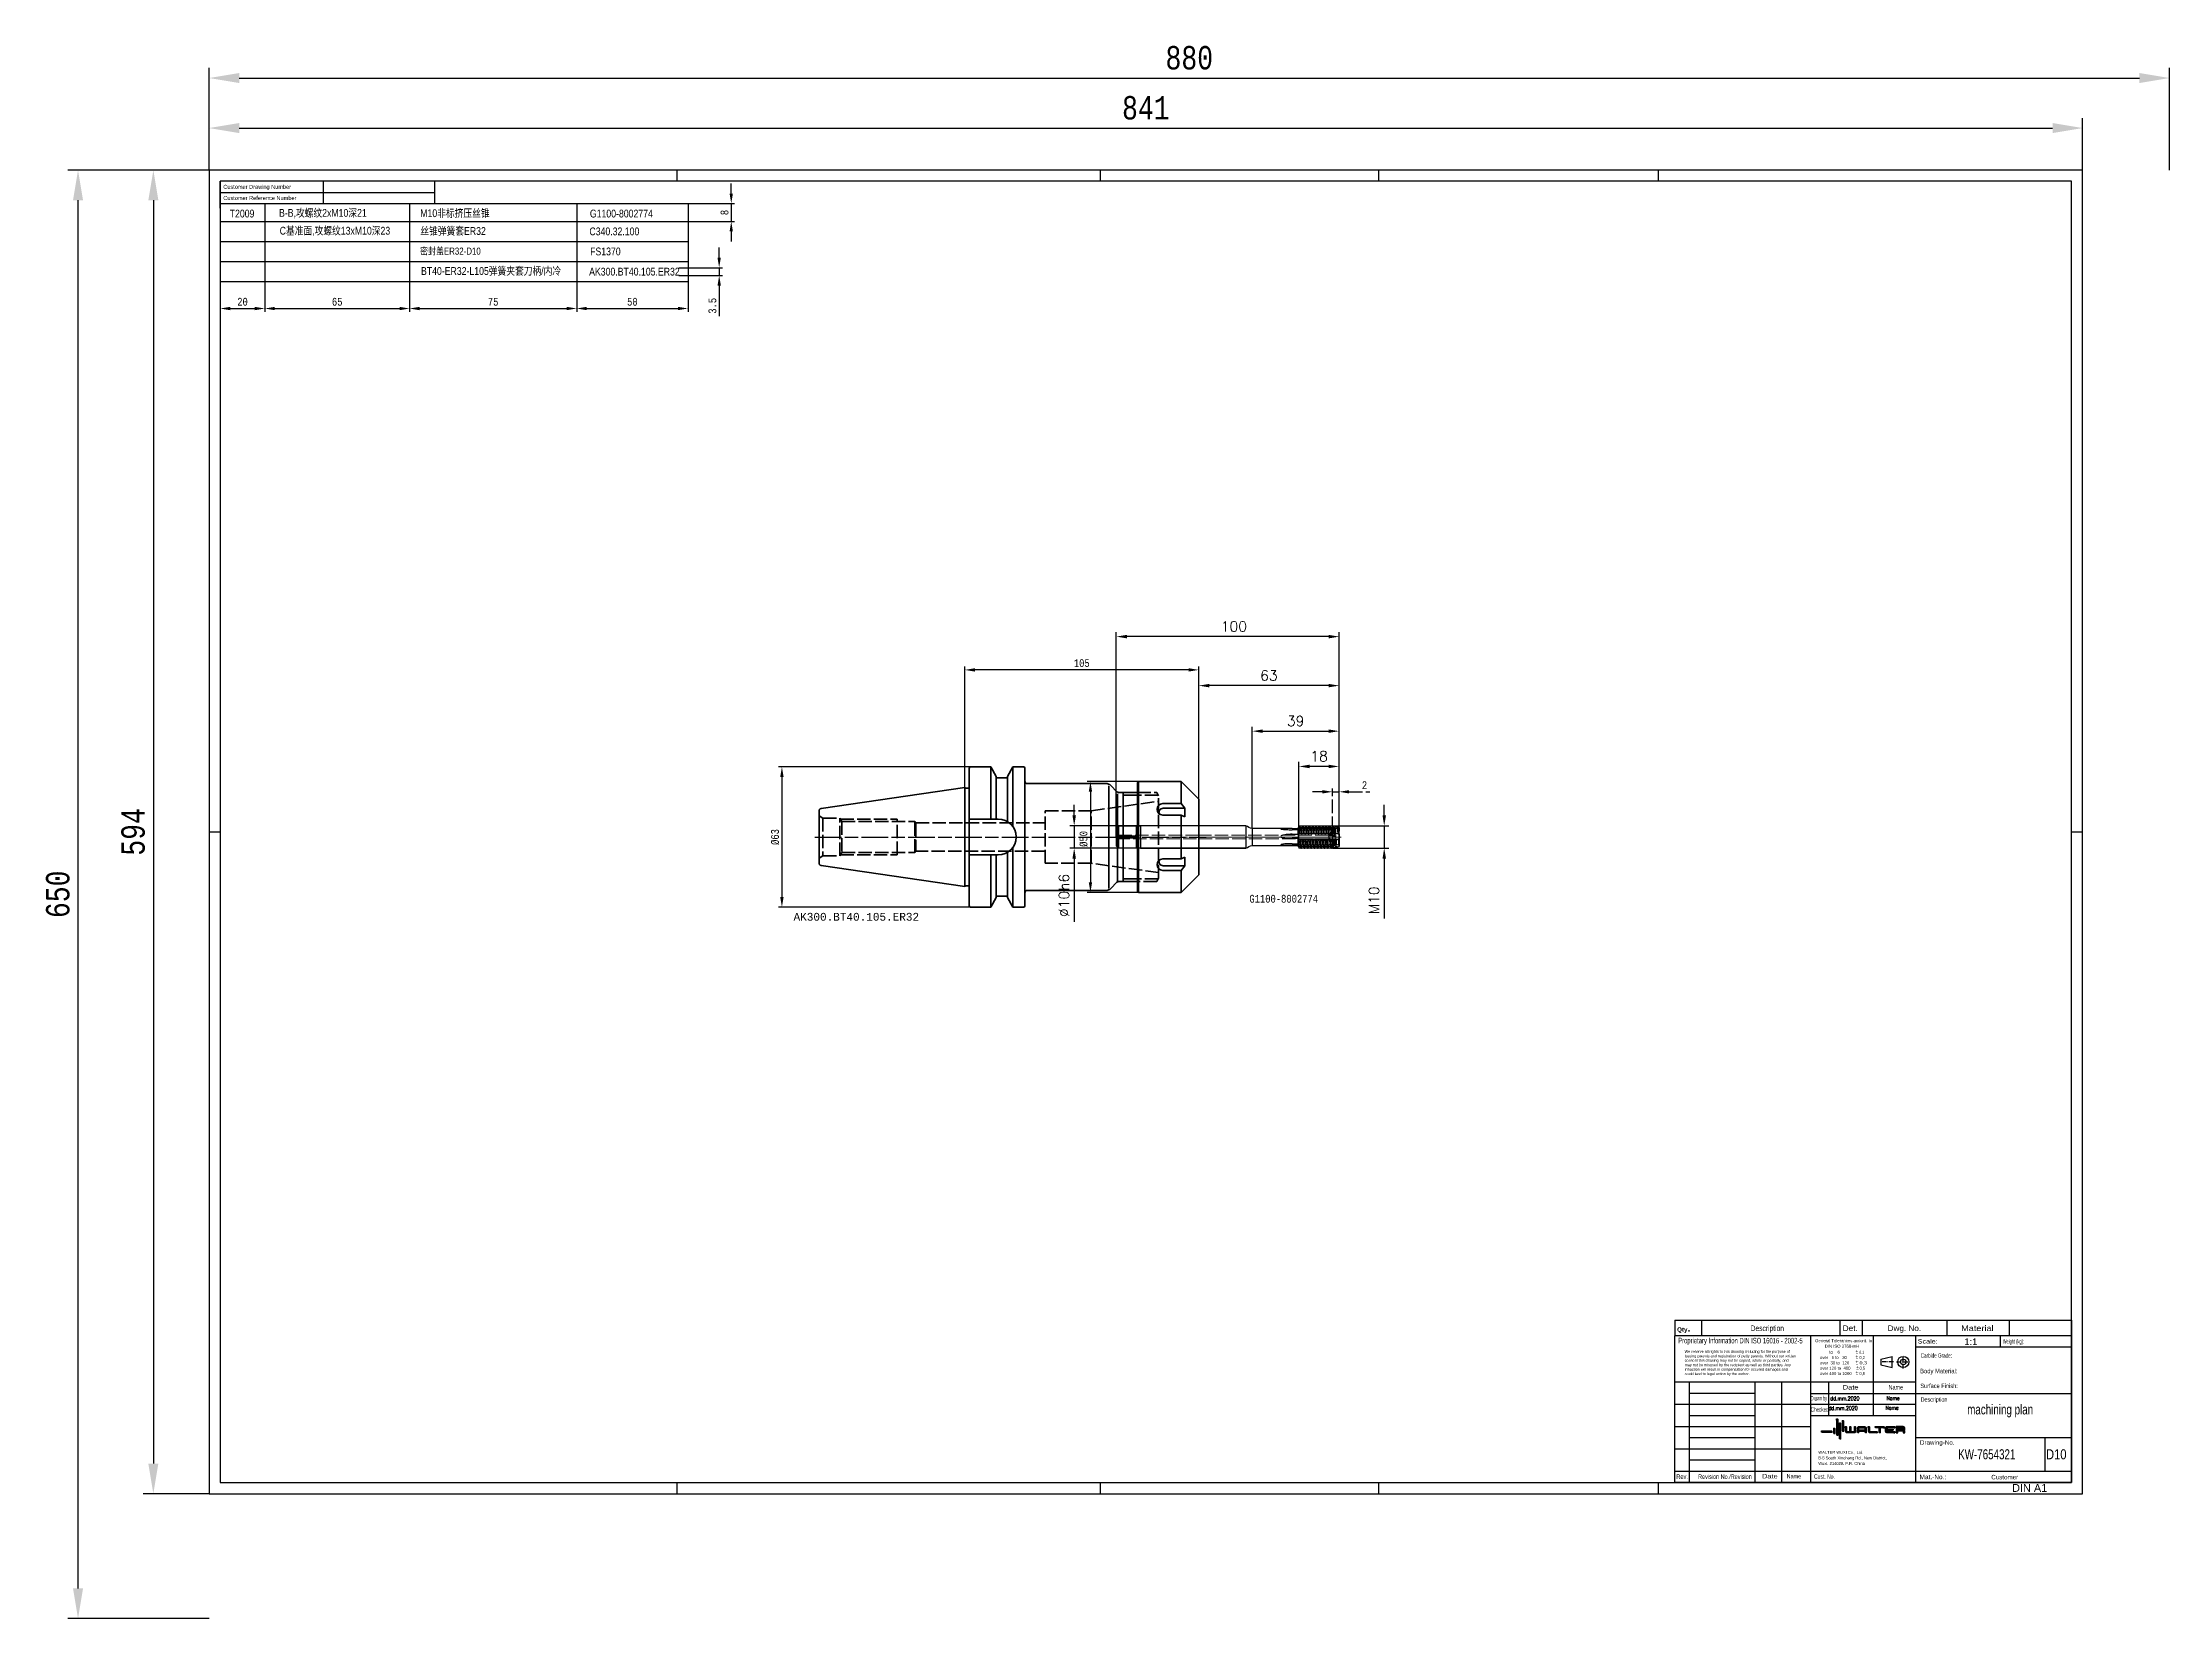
# Model space of a CAD drawing. Header units: millimetres. Extents: x -80 to 17556, y -2605 to 646.
# Drawn here: x -80 to 875, y -61 to 646 of the extents above; entities that cross this region are included whole.
import ezdxf
from ezdxf.enums import TextEntityAlignment as Align

# ---------------------------------------------------------------- set-up
doc = ezdxf.new("R2010")
doc.units = ezdxf.units.MM
doc.header["$LTSCALE"] = 2
for name, pattern in [('CENTER', [1.5, 1, -0.25, 0, -0.25]), ('DASH', [3.75, 3, -0.75]), ('LONGDASH_DASH', [10.5, 6, -0.75, 3, -0.75])]:
    doc.linetypes.add(name, pattern=pattern)
for name, color, linetype, lineweight in [('1', 4, 'Continuous', 50), ('2', 7, 'Continuous', 25), ('3', 1, 'DASH', 35), ('4', 2, 'LONGDASH_DASH', 25), ('5', 7, 'Continuous', 25), ('6', 5, 'Continuous', 35), ('CUT', 1, 'Continuous', 25), ('NOCUT', 7, 'Continuous', 25), ('SK1', 4, 'Continuous', 50), ('SK2', 7, 'Continuous', 25), ('SK3', 1, 'DASH', 35), ('SK4', 2, 'LONGDASH_DASH', 25), ('SK6', 5, 'Continuous', 35)]:
    doc.layers.add(name, color=color, linetype=linetype, lineweight=lineweight)
doc.layers.add('FRAME51', color=7, linetype='Continuous')
doc.styles.add('Arial', font='arial.ttf')
doc.styles.add('blockfont', font='simplex.shx')
doc.styles.add('MONOSPACE821BT', font='monos.ttf', dxfattribs={"width": 0.8})
doc.styles.add('S07', font='simplex.shx', dxfattribs={"width": 0.7})
doc.styles.add('SIMPLEX', font='simplex.shx', dxfattribs={"width": 0.8})
doc.dimstyles.new('BMG_MONOSPACE', dxfattribs={"dimtxt": 3.5, "dimasz": 4.5, "dimexe": 1.5, "dimexo": 0, "dimgap": 1.2, "dimtad": 1, "dimdec": 3, "dimdsep": 46, "dimtxsty": 'MONOSPACE821BT', "dimcen": 2.5, "dimazin": 2, "dimtfac": 1, "dimtdec": 3, "dimtmove": 0, "dimatfit": 0, "dimfxl": 1.25, "dimtolj": 1, "dimarcsym": 0})
doc.dimstyles.get("Standard").update_dxf_attribs({"dimtxt": 0.18, "dimasz": 0.18, "dimexe": 0.18, "dimexo": 0.0625, "dimgap": 0.09, "dimtad": 0, "dimtih": 1, "dimtoh": 1, "dimzin": 0, "dimdsep": 46, "dimtxsty": 'Standard', "dimcen": 0.09, "dimadec": 0, "dimazin": 0, "dimtfac": 1, "dimtofl": 0, "dimtmove": 2, "dimatfit": 3, "dimfxl": 1, "dimtolj": 1, "dimarcsym": 0})
doc.dimstyles.new('WALTER_1$0', dxfattribs={"dimtxt": 3.5, "dimasz": 4.5, "dimexe": 1.5, "dimexo": 0, "dimgap": 1.2, "dimtad": 1, "dimdec": 3, "dimdsep": 46, "dimtxsty": 'S07', "dimcen": 2.3, "dimclrd": 256, "dimclre": 256, "dimclrt": 256, "dimadec": 0, "dimazin": 0, "dimtfac": 0.6, "dimtdec": 3, "dimtmove": 0, "dimatfit": 3, "dimfxl": 1, "dimtolj": 1, "dimarcsym": 0})

# ---------------------------------------------------------------- blocks, each defined once
blk = doc.blocks.new('RAHMEN_RAHM-A1Q')
at = {"layer": '5', "color": 7, "linetype": 'Continuous'}
for p, q in [((-5, 589), (-5, -5)), ((836, 589), (-5, 589)), ((836, -5), (836, 589)), ((-5, -5), (836, -5))]:
    blk.add_line(p, q, dxfattribs=at)
at = {"layer": '5', "color": 4, "linetype": 'Continuous'}
for p, q in [((0, 584), (0, 0)), ((831, 584), (0, 584)), ((831, 0), (831, 584)), ((0, 0), (831, 0))]:
    blk.add_line(p, q, dxfattribs=at)
at = {"layer": '5', "color": 3, "linetype": 'Continuous'}
for p, q in [((205, 589), (205, 584)), ((395, 589), (395, 584)), ((520, 589), (520, 584)), ((-5, 292), (0, 292)), ((831, 292), (836, 292)), ((205, 0), (205, -5)), ((395, 0), (395, -5)), ((520, 0), (520, -5))]:
    blk.add_line(p, q, dxfattribs=at)
at = {"layer": '5', "color": 3}
for p, q in [((645.5, 589), (645.5, 584)), ((645.5, 0), (645.5, -5))]:
    blk.add_line(p, q, dxfattribs=at)
at = {"layer": 'FRAME51', "color": 4}
blk.add_line((0, 572), (0, 584), dxfattribs=at)
at = {"layer": 'FRAME51', "color": 7, "linetype": 'Continuous'}
for p, q in [((46.25, 584), (46.25, 579)), ((0, 579), (96.25, 579)), ((46.25, 579), (46.25, 574))]:
    blk.add_line(p, q, dxfattribs=at)
at = {"layer": 'FRAME51', "color": 4, "linetype": 'Continuous'}
for p, q in [((96.25, 584), (96.25, 579)), ((0, 574), (96.25, 574)), ((96.25, 579), (96.25, 574))]:
    blk.add_line(p, q, dxfattribs=at)
at = {"layer": 'FRAME51', "style": 'Arial'}
blk.add_text('DIN A1', height=3.5, dxfattribs=at).set_placement((804.37, -4.19))
for tag, p in [('CAD_KDZNR', (1.36, 580.62)), ('CAD_KDMAT_PROMPT', (1.36, 575.62)), ('KDZNR', (47.61, 580.02)), ('KDMAT', (47.61, 575.02))]:
    blk.add_attdef(tag, p, '', height=1.8, dxfattribs=at)
at = {"layer": 'FRAME51', "flags": 1}
for tag, p in [('FILENAME', (739.82, -2.19)), ('KBZ', (751.5, -2.19))]:
    blk.add_attdef(tag, p, '', height=1, dxfattribs=at)
at = {"layer": 'FRAME51', "style": 'SIMPLEX', "width": 0.7}
for tag, p in [('MADR_INIT', (756.63, -3.52)), ('DATUM', (782.13, -3.52))]:
    blk.add_attdef(tag, p, '', height=2.5, dxfattribs=at)
blk = doc.blocks.new('A$C179A4FDD')
at = {"color": 7, "linetype": 'Continuous'}
for p, q in [((-8.04, 2.96), (-7.35, 3.65)), ((-8.04, 2.99), (-7.38, 3.65)), ((-8.04, 3.01), (-7.41, 3.65)), ((-8.04, 3.04), (-7.43, 3.65)), ((-8.04, 3.07), (-7.46, 3.65)), ((-8.04, 3.1), (-7.49, 3.65)), ((-8.04, 3.12), (-7.52, 3.65)), ((-8.04, 3.15), (-7.55, 3.65)), ((-8.04, 3.18), (-7.57, 3.65)), ((-8.04, 3.21), (-7.6, 3.65)), ((-8.04, 3.24), (-7.63, 3.65)), ((-8.04, 3.26), (-7.66, 3.65)), ((-8.04, 3.29), (-7.69, 3.65)), ((-8.04, 3.32), (-7.71, 3.65)), ((-8.04, 3.35), (-7.74, 3.65)), ((-8.04, 3.38), (-7.77, 3.65)), ((-8.04, 3.4), (-7.8, 3.65)), ((-8.04, 3.43), (-7.83, 3.65)), ((-8.04, 3.46), (-7.85, 3.65)), ((-8.04, 3.49), (-7.88, 3.65)), ((-8.04, 3.52), (-7.91, 3.65)), ((-8.04, 3.54), (-7.94, 3.65)), ((-8.04, 3.57), (-7.97, 3.65)), ((-8.04, 3.6), (-7.99, 3.65)), ((-8.04, 3.63), (-8.02, 3.65)), ((-8.02, 2.96), (-7.32, 3.65)), ((-7.99, 2.96), (-7.29, 3.65)), ((-7.96, 2.96), (-7.27, 3.65)), ((-7.93, 2.96), (-7.24, 3.65)), ((-7.9, 2.96), (-7.21, 3.65)), ((-7.88, 2.96), (-7.18, 3.65)), ((-7.85, 2.96), (-7.15, 3.65)), ((-7.82, 2.96), (-7.13, 3.65)), ((-7.79, 2.96), (-7.1, 3.65)), ((-7.76, 2.96), (-7.07, 3.65)), ((-7.74, 2.96), (-7.04, 3.65)), ((-7.71, 2.96), (-7.01, 3.65)), ((-7.68, 2.96), (-6.99, 3.65)), ((-7.65, 2.96), (-6.96, 3.65)), ((-7.62, 2.96), (-6.93, 3.65)), ((-7.6, 2.96), (-6.9, 3.65)), ((-7.57, 2.96), (-6.87, 3.65)), ((-7.54, 2.96), (-6.85, 3.65)), ((-7.51, 2.96), (-6.82, 3.65)), ((-7.48, 2.96), (-6.79, 3.65)), ((-7.46, 2.96), (-6.76, 3.65)), ((-7.43, 2.96), (-6.73, 3.65)), ((-7.4, 2.96), (-6.71, 3.65)), ((-7.37, 2.96), (-6.68, 3.65)), ((-7.34, 2.96), (-6.65, 3.65)), ((-7.32, 2.96), (-6.62, 3.65)), ((-7.29, 2.96), (-6.59, 3.65)), ((-7.26, 2.96), (-6.57, 3.65)), ((-7.23, 2.96), (-6.54, 3.65)), ((-7.2, 2.96), (-6.51, 3.65)), ((-7.18, 2.96), (-6.48, 3.65)), ((-7.15, 2.96), (-6.45, 3.65)), ((-7.12, 2.96), (-6.43, 3.65)), ((-7.09, 2.96), (-6.4, 3.65)), ((-7.06, 2.96), (-6.37, 3.65)), ((-7.04, 2.96), (-6.34, 3.65)), ((-7.01, 2.96), (-6.31, 3.65)), ((-6.98, 2.96), (-6.29, 3.65)), ((-6.95, 2.96), (-6.26, 3.65)), ((-6.92, 2.96), (-6.23, 3.65)), ((-6.9, 2.96), (-6.2, 3.65)), ((-6.87, 2.96), (-6.17, 3.65)), ((-6.84, 2.96), (-6.15, 3.65)), ((-6.81, 2.96), (-6.12, 3.65)), ((-6.79, 2.96), (-6.09, 3.65)), ((-6.76, 2.96), (-6.06, 3.65)), ((-6.73, 2.96), (-6.04, 3.65)), ((-6.7, 2.96), (-6.01, 3.65)), ((-6.67, 2.96), (-5.98, 3.65)), ((-6.65, 2.96), (-5.95, 3.65)), ((-6.62, 2.96), (-5.92, 3.65)), ((-6.59, 2.96), (-5.9, 3.65)), ((-6.56, 2.96), (-5.87, 3.65)), ((-6.53, 2.96), (-5.84, 3.65)), ((-6.51, 2.96), (-5.81, 3.65)), ((-6.48, 2.96), (-5.78, 3.65)), ((-6.45, 2.96), (-5.76, 3.65)), ((-6.42, 2.96), (-5.73, 3.65)), ((-6.39, 2.96), (-5.7, 3.65)), ((-6.37, 2.96), (-5.67, 3.65)), ((-6.34, 2.96), (-5.64, 3.65)), ((-6.31, 2.96), (-5.62, 3.65)), ((-6.28, 2.96), (-5.59, 3.65)), ((-6.25, 2.96), (-5.56, 3.65)), ((-6.23, 2.96), (-5.53, 3.65)), ((-6.2, 2.96), (-5.5, 3.65)), ((-6.17, 2.96), (-5.48, 3.65)), ((-6.14, 2.96), (-5.45, 3.65)), ((-6.11, 2.96), (-5.42, 3.65)), ((-6.09, 2.96), (-5.39, 3.65)), ((-6.06, 2.96), (-5.36, 3.65)), ((-6.03, 2.96), (-5.34, 3.65)), ((-6, 2.96), (-5.31, 3.65)), ((-5.97, 2.96), (-5.28, 3.65)), ((-5.95, 2.96), (-5.25, 3.65)), ((-5.92, 2.96), (-5.22, 3.65)), ((-5.89, 2.96), (-5.2, 3.65)), ((-5.86, 2.96), (-5.17, 3.65)), ((-5.83, 2.96), (-5.14, 3.65)), ((-5.81, 2.96), (-5.11, 3.65)), ((-5.78, 2.96), (-5.08, 3.65)), ((-5.75, 2.96), (-5.06, 3.65)), ((-5.72, 2.96), (-5.03, 3.65)), ((-5.69, 2.96), (-5, 3.65)), ((-5.67, 2.96), (-4.97, 3.65)), ((-5.64, 2.96), (-4.94, 3.65)), ((-5.61, 2.96), (-4.92, 3.65)), ((-5.58, 2.96), (-4.89, 3.65)), ((-5.55, 2.96), (-4.86, 3.65)), ((-5.53, 2.96), (-4.83, 3.65)), ((-5.5, 2.96), (-4.8, 3.65)), ((-5.47, 2.96), (-4.78, 3.65)), ((-5.44, 2.96), (-4.75, 3.65)), ((-5.41, 2.96), (-4.72, 3.65)), ((-5.39, 2.96), (-4.69, 3.65)), ((-5.36, 2.96), (-4.66, 3.65)), ((-5.33, 2.96), (-4.64, 3.65)), ((-5.3, 2.96), (-4.61, 3.65)), ((-5.27, 2.96), (-4.58, 3.65)), ((-5.25, 2.96), (-4.55, 3.65)), ((-5.22, 2.96), (-4.52, 3.65)), ((-5.19, 2.96), (-4.5, 3.65)), ((-5.16, 2.96), (-4.47, 3.65)), ((-5.13, 2.96), (-4.44, 3.65)), ((-5.11, 2.96), (-4.41, 3.65)), ((-5.08, 2.96), (-4.38, 3.65)), ((-5.05, 2.96), (-4.36, 3.65)), ((-5.02, 2.96), (-4.33, 3.65)), ((-4.99, 2.96), (-4.3, 3.65)), ((-4.97, 2.96), (-4.27, 3.65)), ((-4.94, 2.96), (-4.24, 3.65)), ((-4.91, 2.96), (-4.22, 3.65)), ((-4.88, 2.96), (-4.19, 3.65)), ((-4.85, 2.96), (-4.16, 3.65)), ((-4.83, 2.96), (-4.13, 3.65)), ((-4.8, 2.96), (-4.11, 3.65)), ((-4.77, 2.96), (-4.08, 3.65)), ((-4.74, 2.96), (-4.05, 3.65)), ((-4.72, 2.96), (-4.02, 3.65)), ((-4.69, 2.96), (-3.99, 3.65)), ((-4.66, 2.96), (-3.97, 3.65)), ((-4.63, 2.96), (-3.94, 3.65)), ((-4.6, 2.96), (-3.91, 3.65)), ((-4.58, 2.96), (-3.88, 3.65)), ((-4.55, 2.96), (-3.85, 3.65)), ((-4.52, 2.96), (-3.83, 3.65)), ((-4.49, 2.96), (-3.8, 3.65)), ((-4.46, 2.96), (-3.77, 3.65)), ((-4.44, 2.96), (-3.74, 3.65)), ((-4.41, 2.96), (-3.71, 3.65)), ((-4.38, 2.96), (-3.69, 3.65)), ((-4.35, 2.96), (-3.66, 3.65)), ((-4.32, 2.96), (-3.63, 3.65)), ((-4.3, 2.96), (-3.6, 3.65)), ((-4.27, 2.96), (-3.57, 3.65)), ((-4.24, 2.96), (-3.55, 3.65)), ((-4.21, 2.96), (-3.52, 3.65)), ((-4.18, 2.96), (-3.49, 3.65)), ((-4.16, 2.96), (-3.46, 3.65)), ((-4.13, 2.96), (-3.43, 3.65)), ((-4.1, 2.96), (-3.41, 3.65)), ((-4.07, 2.96), (-3.38, 3.65)), ((-4.04, 2.96), (-3.35, 3.65)), ((-4.02, 2.96), (-3.32, 3.65)), ((-3.99, 2.96), (-3.29, 3.65)), ((-3.96, 2.96), (-3.27, 3.65)), ((-3.93, 2.96), (-3.24, 3.65)), ((-3.9, 2.96), (-3.21, 3.65)), ((-3.88, 2.96), (-3.19, 3.64)), ((-3.85, 2.96), (-3.19, 3.62)), ((-3.82, 2.96), (-3.19, 3.59)), ((-3.79, 2.96), (-3.19, 3.56)), ((-3.76, 2.96), (-3.19, 3.53)), ((-3.74, 2.96), (-3.19, 3.5)), ((-3.71, 2.96), (-3.19, 3.48)), ((-3.68, 2.96), (-3.19, 3.45)), ((-3.65, 2.96), (-3.19, 3.42)), ((-3.62, 2.96), (-3.19, 3.39)), ((-3.6, 2.96), (-3.19, 3.36)), ((-3.57, 2.96), (-3.19, 3.34)), ((-3.54, 2.96), (-3.19, 3.31)), ((-3.51, 2.96), (-3.19, 3.28)), ((-3.48, 2.96), (-3.19, 3.25)), ((-3.46, 2.96), (-3.19, 3.22)), ((-3.43, 2.96), (-3.19, 3.2)), ((-3.4, 2.96), (-3.19, 3.17)), ((-3.37, 2.96), (-3.19, 3.14)), ((-3.34, 2.96), (-3.19, 3.11)), ((-3.32, 2.96), (-3.19, 3.08)), ((-3.29, 2.96), (-3.19, 3.06)), ((-3.26, 2.96), (-3.19, 3.03)), ((-3.23, 2.96), (-3.19, 3))]:
    blk.add_line(p, q, dxfattribs=at)
at = {"color": 5, "linetype": 'Continuous'}
for p, q in [((-2.59, 4.17), (-1.9, 4.86)), ((-2.59, 4.2), (-1.93, 4.86)), ((-2.59, 4.22), (-1.96, 4.86)), ((-2.59, 4.25), (-1.98, 4.86)), ((-2.59, 4.28), (-2.01, 4.86)), ((-2.59, 4.31), (-2.04, 4.86)), ((-2.59, 4.34), (-2.07, 4.86)), ((-2.59, 4.36), (-2.1, 4.86)), ((-2.59, 4.39), (-2.12, 4.86)), ((-2.59, 4.42), (-2.15, 4.86)), ((-2.59, 4.45), (-2.18, 4.86)), ((-2.59, 4.48), (-2.21, 4.86)), ((-2.59, 4.5), (-2.24, 4.86)), ((-2.59, 4.53), (-2.26, 4.86)), ((-2.59, 4.56), (-2.29, 4.86)), ((-2.59, 4.59), (-2.32, 4.86)), ((-2.59, 4.62), (-2.35, 4.86)), ((-2.59, 4.64), (-2.37, 4.86)), ((-2.59, 4.67), (-2.4, 4.86)), ((-2.59, 4.7), (-2.43, 4.86)), ((-2.59, 4.73), (-2.46, 4.86)), ((-2.59, 4.75), (-2.49, 4.86)), ((-2.59, 4.78), (-2.51, 4.86)), ((-2.59, 4.81), (-2.54, 4.86)), ((-2.59, 4.84), (-2.57, 4.86)), ((-2.59, 4.14), (-1.9, 4.83)), ((-2.59, 4.11), (-1.9, 4.8)), ((-2.59, 4.08), (-1.9, 4.78)), ((-2.59, 4.06), (-1.9, 4.75)), ((-2.59, 4.03), (-1.9, 4.72)), ((-2.59, 4), (-1.9, 4.69)), ((-2.59, 3.97), (-1.9, 4.66)), ((-2.59, 3.94), (-1.9, 4.64)), ((-2.59, 3.92), (-1.9, 4.61)), ((-2.59, 3.89), (-1.9, 4.58)), ((-2.59, 3.86), (-1.9, 4.55)), ((-2.59, 3.83), (-1.9, 4.52)), ((-2.59, 3.8), (-1.9, 4.5)), ((-2.59, 3.78), (-1.9, 4.47)), ((-2.59, 3.75), (-1.9, 4.44)), ((-2.59, 3.72), (-1.9, 4.41)), ((-2.59, 3.69), (-1.9, 4.38)), ((-2.59, 3.67), (-1.9, 4.36)), ((-2.59, 3.64), (-1.9, 4.33)), ((-2.59, 3.61), (-1.9, 4.3)), ((-2.59, 3.58), (-1.9, 4.27)), ((-2.59, 3.55), (-1.9, 4.24)), ((-2.59, 3.53), (-1.9, 4.22)), ((-2.59, 3.5), (-1.9, 4.19)), ((-2.59, 3.47), (-1.9, 4.16)), ((-2.59, 3.44), (-1.9, 4.13)), ((-2.59, 3.41), (-1.9, 4.11)), ((-2.59, 3.39), (-1.9, 4.08)), ((-2.59, 3.36), (-1.9, 4.05)), ((-2.59, 3.33), (-1.9, 4.02)), ((-2.59, 3.3), (-1.9, 3.99)), ((-2.59, 3.27), (-1.9, 3.97)), ((-2.59, 3.25), (-1.9, 3.94)), ((-2.59, 3.22), (-1.9, 3.91)), ((-2.59, 3.19), (-1.9, 3.88)), ((-2.59, 3.16), (-1.9, 3.85)), ((-2.59, 3.13), (-1.9, 3.83)), ((-2.59, 3.11), (-1.9, 3.8)), ((-2.59, 3.08), (-1.9, 3.77)), ((-2.59, 3.05), (-1.9, 3.74)), ((-2.59, 3.02), (-1.9, 3.71)), ((-2.59, 2.99), (-1.9, 3.69)), ((-2.59, 2.97), (-1.9, 3.66)), ((-2.59, 2.94), (-1.9, 3.63)), ((-2.59, 2.91), (-1.9, 3.6)), ((-2.59, 2.88), (-1.9, 3.57)), ((-2.59, 2.85), (-1.9, 3.55)), ((-2.59, 2.83), (-1.9, 3.52)), ((-2.59, 2.8), (-1.9, 3.49)), ((-2.59, 2.77), (-1.9, 3.46)), ((-2.59, 2.74), (-1.9, 3.43)), ((-2.59, 2.71), (-1.9, 3.41)), ((-2.59, 2.69), (-1.9, 3.38)), ((-2.59, 2.66), (-1.9, 3.35)), ((-2.59, 2.63), (-1.9, 3.32)), ((-2.59, 2.6), (-1.9, 3.29)), ((-2.59, 2.58), (-1.9, 3.27)), ((-2.59, 2.55), (-1.9, 3.24)), ((-2.59, 2.52), (-1.9, 3.21)), ((-2.59, 2.49), (-1.9, 3.18)), ((-2.59, 2.46), (-1.9, 3.16)), ((-2.59, 2.44), (-1.9, 3.13)), ((-2.57, 2.44), (-1.9, 3.1)), ((-2.54, 2.44), (-1.9, 3.07)), ((-2.51, 2.44), (-1.9, 3.04)), ((-2.48, 2.44), (-1.9, 3.02)), ((-2.46, 2.44), (-1.9, 2.99)), ((-2.43, 2.44), (-1.9, 2.96)), ((-2.4, 2.44), (-1.9, 2.93)), ((-2.37, 2.44), (-1.9, 2.9)), ((-2.34, 2.44), (-1.9, 2.88)), ((-2.32, 2.44), (-1.9, 2.85)), ((-2.29, 2.44), (-1.9, 2.82)), ((-2.26, 2.44), (-1.9, 2.79)), ((-2.23, 2.44), (-1.9, 2.76)), ((-2.2, 2.44), (-1.9, 2.74)), ((-2.18, 2.44), (-1.9, 2.71)), ((-2.15, 2.44), (-1.9, 2.68)), ((-2.12, 2.44), (-1.9, 2.65)), ((-2.09, 2.44), (-1.9, 2.62)), ((-2.06, 2.44), (-1.9, 2.6)), ((-2.04, 2.44), (-1.9, 2.57)), ((-2.01, 2.44), (-1.9, 2.54)), ((-1.98, 2.44), (-1.9, 2.51)), ((-1.95, 2.44), (-1.9, 2.48)), ((-1.92, 2.44), (-1.9, 2.46))]:
    blk.add_line(p, q, dxfattribs=at)
at = {"color": 40, "linetype": 'Continuous'}
for p, q in [((-1.3, 8.3), (-0.61, 8.99)), ((-1.3, 8.33), (-0.63, 8.99)), ((-1.3, 8.35), (-0.66, 8.99)), ((-1.3, 8.38), (-0.68, 8.99)), ((-1.3, 8.41), (-0.71, 8.99)), ((-1.3, 8.44), (-0.74, 8.99)), ((-1.3, 8.47), (-0.77, 8.99)), ((-1.3, 8.49), (-0.8, 8.99)), ((-1.3, 8.52), (-0.82, 8.99)), ((-1.3, 8.55), (-0.85, 8.99)), ((-1.3, 8.58), (-0.88, 8.99)), ((-1.3, 8.61), (-0.91, 8.99)), ((-1.3, 8.63), (-0.94, 8.99)), ((-1.3, 8.66), (-0.96, 8.99)), ((-1.3, 8.69), (-0.99, 8.99)), ((-1.3, 8.72), (-1.02, 8.99)), ((-1.3, 8.75), (-1.05, 8.99)), ((-1.3, 8.77), (-1.08, 8.99)), ((-1.3, 8.8), (-1.1, 8.99)), ((-1.3, 8.83), (-1.13, 8.99)), ((-1.3, 8.86), (-1.16, 8.99)), ((-1.3, 8.88), (-1.19, 8.99)), ((-1.3, 8.91), (-1.22, 8.99)), ((-1.3, 8.94), (-1.24, 8.99)), ((-1.3, 8.97), (-1.27, 8.99)), ((-1.3, 8.27), (-0.61, 8.96)), ((-1.3, 8.24), (-0.61, 8.93)), ((-1.3, 8.21), (-0.61, 8.91)), ((-1.3, 8.19), (-0.61, 8.88)), ((-1.3, 8.16), (-0.61, 8.85)), ((-1.3, 8.13), (-0.61, 8.82)), ((-1.3, 8.1), (-0.61, 8.79)), ((-1.3, 8.07), (-0.61, 8.77)), ((-1.3, 8.05), (-0.61, 8.74)), ((-1.3, 8.02), (-0.61, 8.71)), ((-1.3, 7.99), (-0.61, 8.68)), ((-1.3, 7.96), (-0.61, 8.65)), ((-1.3, 7.93), (-0.61, 8.63)), ((-1.3, 7.91), (-0.61, 8.6)), ((-1.3, 7.88), (-0.61, 8.57)), ((-1.3, 7.85), (-0.61, 8.54)), ((-1.3, 7.82), (-0.61, 8.51)), ((-1.3, 7.8), (-0.61, 8.49)), ((-1.3, 7.77), (-0.61, 8.46)), ((-1.3, 7.74), (-0.61, 8.43)), ((-1.3, 7.71), (-0.61, 8.4)), ((-1.3, 7.68), (-0.61, 8.37)), ((-1.3, 7.66), (-0.61, 8.35)), ((-1.3, 7.63), (-0.61, 8.32)), ((-1.3, 7.6), (-0.61, 8.29)), ((-1.3, 7.57), (-0.61, 8.26)), ((-1.3, 7.54), (-0.61, 8.23)), ((-1.3, 7.52), (-0.61, 8.21)), ((-1.3, 7.49), (-0.61, 8.18)), ((-1.3, 7.46), (-0.61, 8.15)), ((-1.3, 7.43), (-0.61, 8.12)), ((-1.3, 7.4), (-0.61, 8.1)), ((-1.3, 7.38), (-0.61, 8.07)), ((-1.3, 7.35), (-0.61, 8.04)), ((-1.3, 7.32), (-0.61, 8.01)), ((-1.3, 7.29), (-0.61, 7.98)), ((-1.3, 7.26), (-0.61, 7.96)), ((-1.3, 7.24), (-0.61, 7.93)), ((-1.3, 7.21), (-0.61, 7.9)), ((-1.3, 7.18), (-0.61, 7.87)), ((-1.3, 7.15), (-0.61, 7.84)), ((-1.3, 7.12), (-0.61, 7.82)), ((-1.3, 7.1), (-0.61, 7.79)), ((-1.3, 7.07), (-0.61, 7.76)), ((-1.3, 7.04), (-0.61, 7.73)), ((-1.3, 7.01), (-0.61, 7.7)), ((-1.3, 6.98), (-0.61, 7.68)), ((-1.3, 6.96), (-0.61, 7.65)), ((-1.3, 6.93), (-0.61, 7.62)), ((-1.3, 6.9), (-0.61, 7.59)), ((-1.3, 6.87), (-0.61, 7.56)), ((-1.3, 6.85), (-0.61, 7.54)), ((-1.3, 6.82), (-0.61, 7.51)), ((-1.3, 6.79), (-0.61, 7.48)), ((-1.3, 6.76), (-0.61, 7.45)), ((-1.3, 6.73), (-0.61, 7.42)), ((-1.3, 6.71), (-0.61, 7.4)), ((-1.3, 6.68), (-0.61, 7.37)), ((-1.3, 6.65), (-0.61, 7.34)), ((-1.3, 6.62), (-0.61, 7.31)), ((-1.3, 6.59), (-0.61, 7.28)), ((-1.3, 6.57), (-0.61, 7.26)), ((-1.3, 6.54), (-0.61, 7.23)), ((-1.3, 6.51), (-0.61, 7.2)), ((-1.3, 6.48), (-0.61, 7.17)), ((-1.3, 6.45), (-0.61, 7.15)), ((-1.3, 6.43), (-0.61, 7.12)), ((-1.3, 6.4), (-0.61, 7.09)), ((-1.3, 6.37), (-0.61, 7.06)), ((-1.3, 6.34), (-0.61, 7.03)), ((-1.3, 6.31), (-0.61, 7.01)), ((-1.3, 6.29), (-0.61, 6.98)), ((-1.3, 6.26), (-0.61, 6.95)), ((-1.3, 6.23), (-0.61, 6.92)), ((-1.3, 6.2), (-0.61, 6.89)), ((-1.3, 6.17), (-0.61, 6.87)), ((-1.3, 6.15), (-0.61, 6.84)), ((-1.3, 6.12), (-0.61, 6.81)), ((-1.3, 6.09), (-0.61, 6.78)), ((-1.3, 6.06), (-0.61, 6.75)), ((-1.3, 6.03), (-0.61, 6.73)), ((-1.3, 6.01), (-0.61, 6.7)), ((-1.3, 5.98), (-0.61, 6.67)), ((-1.3, 5.95), (-0.61, 6.64)), ((-1.3, 5.92), (-0.61, 6.61)), ((-1.3, 5.89), (-0.61, 6.59)), ((-1.3, 5.87), (-0.61, 6.56)), ((-1.3, 5.84), (-0.61, 6.53)), ((-1.3, 5.81), (-0.61, 6.5)), ((-1.3, 5.78), (-0.61, 6.47)), ((-1.3, 5.76), (-0.61, 6.45)), ((-1.3, 5.73), (-0.61, 6.42)), ((-1.3, 5.7), (-0.61, 6.39)), ((-1.3, 5.67), (-0.61, 6.36)), ((-1.3, 5.64), (-0.61, 6.33)), ((-1.3, 5.62), (-0.61, 6.31)), ((-1.3, 5.59), (-0.61, 6.28)), ((-1.3, 5.56), (-0.61, 6.25)), ((-1.3, 5.53), (-0.61, 6.22)), ((-1.3, 5.5), (-0.61, 6.19)), ((-1.3, 5.48), (-0.61, 6.17)), ((-1.3, 5.45), (-0.61, 6.14)), ((-1.3, 5.42), (-0.61, 6.11)), ((-1.3, 5.39), (-0.61, 6.08)), ((-1.3, 5.36), (-0.61, 6.06)), ((-1.3, 5.34), (-0.61, 6.03)), ((-1.3, 5.31), (-0.61, 6)), ((-1.3, 5.28), (-0.61, 5.97)), ((-1.3, 5.25), (-0.61, 5.94)), ((-1.3, 5.22), (-0.61, 5.92)), ((-1.3, 5.2), (-0.61, 5.89)), ((-1.3, 5.17), (-0.61, 5.86)), ((-1.3, 5.14), (-0.61, 5.83)), ((-1.3, 5.11), (-0.61, 5.8)), ((-1.3, 5.08), (-0.61, 5.78)), ((-1.3, 5.06), (-0.61, 5.75)), ((-1.3, 5.03), (-0.61, 5.72)), ((-1.3, 5), (-0.61, 5.69)), ((-1.3, 4.97), (-0.61, 5.66)), ((-1.3, 4.94), (-0.61, 5.64)), ((-1.3, 4.92), (-0.61, 5.61)), ((-1.3, 4.89), (-0.61, 5.58)), ((-1.3, 4.86), (-0.61, 5.55)), ((-1.3, 4.83), (-0.61, 5.52)), ((-1.3, 4.81), (-0.61, 5.5)), ((-1.3, 4.78), (-0.61, 5.47)), ((-1.3, 4.75), (-0.61, 5.44)), ((-1.3, 4.72), (-0.61, 5.41)), ((-1.3, 4.69), (-0.61, 5.38)), ((-1.3, 4.67), (-0.61, 5.36)), ((-1.3, 4.64), (-0.61, 5.33)), ((-1.3, 4.61), (-0.61, 5.3)), ((-1.3, 4.58), (-0.61, 5.27)), ((-1.3, 4.55), (-0.61, 5.24)), ((-1.3, 4.53), (-0.61, 5.22)), ((-1.3, 4.5), (-0.61, 5.19)), ((-1.3, 4.47), (-0.61, 5.16)), ((-1.3, 4.44), (-0.61, 5.13)), ((-1.3, 4.41), (-0.61, 5.11)), ((-1.3, 4.39), (-0.61, 5.08)), ((-1.3, 4.36), (-0.61, 5.05)), ((-1.3, 4.33), (-0.61, 5.02)), ((-1.3, 4.3), (-0.61, 4.99)), ((-1.3, 4.27), (-0.61, 4.97)), ((-1.3, 4.25), (-0.61, 4.94)), ((-1.3, 4.22), (-0.61, 4.91)), ((-1.3, 4.19), (-0.61, 4.88)), ((-1.3, 4.16), (-0.61, 4.85)), ((-1.3, 4.13), (-0.61, 4.83)), ((-1.3, 4.11), (-0.61, 4.8)), ((-1.3, 4.08), (-0.61, 4.77)), ((-1.3, 4.05), (-0.61, 4.74)), ((-1.3, 4.02), (-0.61, 4.71)), ((-1.3, 3.99), (-0.61, 4.69)), ((-1.3, 3.97), (-0.61, 4.66)), ((-1.3, 3.94), (-0.61, 4.63)), ((-1.3, 3.91), (-0.61, 4.6)), ((-1.3, 3.88), (-0.61, 4.57)), ((-1.3, 3.86), (-0.61, 4.55)), ((-1.3, 3.83), (-0.61, 4.52)), ((-1.3, 3.8), (-0.61, 4.49)), ((-1.3, 3.77), (-0.61, 4.46)), ((-1.3, 3.74), (-0.61, 4.43)), ((-1.3, 3.72), (-0.61, 4.41)), ((-1.3, 3.69), (-0.61, 4.38)), ((-1.3, 3.66), (-0.61, 4.35)), ((-1.3, 3.63), (-0.61, 4.32)), ((-1.3, 3.6), (-0.61, 4.29)), ((-1.3, 3.58), (-0.61, 4.27)), ((-1.3, 3.55), (-0.61, 4.24)), ((-1.3, 3.52), (-0.61, 4.21)), ((-1.3, 3.49), (-0.61, 4.18)), ((-1.3, 3.46), (-0.61, 4.16)), ((-1.3, 3.44), (-0.61, 4.13)), ((-1.3, 3.41), (-0.61, 4.1)), ((-1.3, 3.38), (-0.61, 4.07)), ((-1.3, 3.35), (-0.61, 4.04)), ((-1.3, 3.32), (-0.61, 4.02)), ((-1.3, 3.3), (-0.61, 3.99)), ((-1.3, 3.27), (-0.61, 3.96)), ((-1.3, 3.24), (-0.61, 3.93)), ((-1.3, 3.21), (-0.61, 3.9)), ((-1.3, 3.18), (-0.61, 3.88)), ((-1.3, 3.16), (-0.61, 3.85)), ((-1.3, 3.13), (-0.61, 3.82)), ((-1.3, 3.1), (-0.61, 3.79)), ((-1.3, 3.07), (-0.61, 3.76)), ((-1.3, 3.04), (-0.61, 3.74)), ((-1.3, 3.02), (-0.61, 3.71)), ((-1.3, 2.99), (-0.61, 3.68)), ((-1.3, 2.96), (-0.61, 3.65)), ((-1.3, 2.93), (-0.61, 3.62)), ((-1.3, 2.9), (-0.61, 3.6)), ((-1.3, 2.88), (-0.61, 3.57)), ((-1.3, 2.85), (-0.61, 3.54)), ((-1.3, 2.82), (-0.61, 3.51)), ((-1.3, 2.79), (-0.61, 3.48)), ((-1.3, 2.77), (-0.61, 3.46)), ((-1.3, 2.74), (-0.61, 3.43)), ((-1.3, 2.71), (-0.61, 3.4)), ((-1.3, 2.68), (-0.61, 3.37)), ((-1.3, 2.65), (-0.61, 3.34)), ((-1.3, 2.63), (-0.61, 3.32)), ((-1.3, 2.6), (-0.61, 3.29)), ((-1.3, 2.57), (-0.61, 3.26)), ((-1.3, 2.54), (-0.61, 3.23)), ((-1.3, 2.51), (-0.61, 3.2)), ((-1.3, 2.49), (-0.61, 3.18)), ((-1.3, 2.46), (-0.61, 3.15)), ((-1.3, 2.43), (-0.61, 3.12)), ((-1.3, 2.4), (-0.61, 3.09)), ((-1.3, 2.37), (-0.61, 3.07)), ((-1.3, 2.35), (-0.61, 3.04)), ((-1.3, 2.32), (-0.61, 3.01)), ((-1.3, 2.29), (-0.61, 2.98)), ((-1.3, 2.26), (-0.61, 2.95)), ((-1.3, 2.23), (-0.61, 2.93)), ((-1.3, 2.21), (-0.61, 2.9)), ((-1.3, 2.18), (-0.61, 2.87)), ((-1.3, 2.15), (-0.61, 2.84)), ((-1.3, 2.12), (-0.61, 2.81)), ((-1.3, 2.09), (-0.61, 2.79)), ((-1.3, 2.07), (-0.61, 2.76)), ((-1.3, 2.04), (-0.61, 2.73)), ((-1.3, 2.01), (-0.61, 2.7)), ((-1.3, 1.98), (-0.61, 2.67)), ((-1.3, 1.95), (-0.61, 2.65)), ((-1.3, 1.93), (-0.61, 2.62)), ((-1.3, 1.9), (-0.61, 2.59)), ((-1.3, 1.87), (-0.61, 2.56)), ((-1.3, 1.84), (-0.61, 2.53)), ((-1.3, 1.82), (-0.61, 2.51)), ((-1.3, 1.79), (-0.61, 2.48)), ((-1.3, 1.76), (-0.61, 2.45)), ((-1.3, 1.73), (-0.61, 2.42)), ((-1.27, 1.73), (-0.61, 2.39)), ((-1.24, 1.73), (-0.61, 2.37)), ((-1.21, 1.73), (-0.61, 2.34)), ((-1.19, 1.73), (-0.61, 2.31)), ((-1.16, 1.73), (-0.61, 2.28)), ((-1.13, 1.73), (-0.61, 2.25)), ((-1.1, 1.73), (-0.61, 2.23)), ((-1.07, 1.73), (-0.61, 2.2)), ((-1.05, 1.73), (-0.61, 2.17)), ((-1.02, 1.73), (-0.61, 2.14)), ((-0.99, 1.73), (-0.61, 2.12)), ((-0.96, 1.73), (-0.61, 2.09)), ((-0.93, 1.73), (-0.61, 2.06)), ((-0.91, 1.73), (-0.61, 2.03)), ((-0.88, 1.73), (-0.61, 2)), ((-0.85, 1.73), (-0.61, 1.98)), ((-0.82, 1.73), (-0.61, 1.95)), ((-0.79, 1.73), (-0.61, 1.92)), ((-0.77, 1.73), (-0.61, 1.89)), ((-0.74, 1.73), (-0.61, 1.86)), ((-0.71, 1.73), (-0.61, 1.84)), ((-0.68, 1.73), (-0.61, 1.81)), ((-0.65, 1.73), (-0.61, 1.78)), ((-0.63, 1.73), (-0.61, 1.75))]:
    blk.add_line(p, q, dxfattribs=at)
at = {"color": 242, "linetype": 'Continuous'}
for p, q in [((0, 6.57), (0.69, 7.26)), ((0, 6.59), (0.67, 7.26)), ((0, 6.62), (0.64, 7.26)), ((0, 6.65), (0.61, 7.26)), ((0, 6.68), (0.59, 7.26)), ((0, 6.71), (0.56, 7.26)), ((0, 6.73), (0.53, 7.26)), ((0, 6.76), (0.5, 7.26)), ((0, 6.79), (0.47, 7.26)), ((0, 6.82), (0.45, 7.26)), ((0, 6.85), (0.42, 7.26)), ((0, 6.87), (0.39, 7.26)), ((0, 6.9), (0.36, 7.26)), ((0, 6.93), (0.33, 7.26)), ((0, 6.96), (0.31, 7.26)), ((0, 6.99), (0.28, 7.26)), ((0, 7.01), (0.25, 7.26)), ((0, 7.04), (0.22, 7.26)), ((0, 7.07), (0.19, 7.26)), ((0, 7.1), (0.17, 7.26)), ((0, 7.13), (0.14, 7.26)), ((0, 7.15), (0.11, 7.26)), ((0, 7.18), (0.08, 7.26)), ((0, 7.21), (0.05, 7.26)), ((0, 7.24), (0.03, 7.26)), ((0, 6.54), (0.69, 7.23)), ((0, 6.51), (0.69, 7.2)), ((0, 6.48), (0.69, 7.17)), ((0, 6.46), (0.69, 7.15)), ((0, 6.43), (0.69, 7.12)), ((0, 6.4), (0.69, 7.09)), ((0, 6.37), (0.69, 7.06)), ((0, 6.34), (0.69, 7.03)), ((0, 6.32), (0.69, 7.01)), ((0, 6.29), (0.69, 6.98)), ((0, 6.26), (0.69, 6.95)), ((0, 6.23), (0.69, 6.92)), ((0, 6.2), (0.69, 6.9)), ((0, 6.18), (0.69, 6.87)), ((0, 6.15), (0.69, 6.84)), ((0, 6.12), (0.69, 6.81)), ((0, 6.09), (0.69, 6.78)), ((0, 6.06), (0.69, 6.76)), ((0, 6.04), (0.69, 6.73)), ((0, 6.01), (0.69, 6.7)), ((0, 5.98), (0.69, 6.67)), ((0, 5.95), (0.69, 6.64)), ((0, 5.92), (0.69, 6.62)), ((0, 5.9), (0.69, 6.59)), ((0, 5.87), (0.69, 6.56)), ((0, 5.84), (0.69, 6.53)), ((0, 5.81), (0.69, 6.5)), ((0, 5.78), (0.69, 6.48)), ((0, 5.76), (0.69, 6.45)), ((0, 5.73), (0.69, 6.42)), ((0, 5.7), (0.69, 6.39)), ((0, 5.67), (0.69, 6.36)), ((0, 5.64), (0.69, 6.34)), ((0, 5.62), (0.69, 6.31)), ((0, 5.59), (0.69, 6.28)), ((0, 5.56), (0.69, 6.25)), ((0, 5.53), (0.69, 6.22)), ((0, 5.5), (0.69, 6.2)), ((0, 5.48), (0.69, 6.17)), ((0, 5.45), (0.69, 6.14)), ((0, 5.42), (0.69, 6.11)), ((0, 5.39), (0.69, 6.08)), ((0, 5.37), (0.69, 6.06)), ((0, 5.34), (0.69, 6.03)), ((0, 5.31), (0.69, 6)), ((0, 5.28), (0.69, 5.97)), ((0, 5.25), (0.69, 5.95)), ((0, 5.23), (0.69, 5.92)), ((0, 5.2), (0.69, 5.89)), ((0, 5.17), (0.69, 5.86)), ((0, 5.14), (0.69, 5.83)), ((0, 5.11), (0.69, 5.81)), ((0, 5.09), (0.69, 5.78)), ((0, 5.06), (0.69, 5.75)), ((0, 5.03), (0.69, 5.72)), ((0, 5), (0.69, 5.69)), ((0, 4.97), (0.69, 5.67)), ((0, 4.95), (0.69, 5.64)), ((0, 4.92), (0.69, 5.61)), ((0, 4.89), (0.69, 5.58)), ((0, 4.86), (0.69, 5.55)), ((0, 4.83), (0.69, 5.53)), ((0, 4.81), (0.69, 5.5)), ((0, 4.78), (0.69, 5.47)), ((0, 4.75), (0.69, 5.44)), ((0, 4.72), (0.69, 5.41)), ((0, 4.69), (0.69, 5.39)), ((0, 4.67), (0.69, 5.36)), ((0, 4.64), (0.69, 5.33)), ((0, 4.61), (0.69, 5.3)), ((0, 4.58), (0.69, 5.27)), ((0, 4.55), (0.69, 5.25)), ((0, 4.53), (0.69, 5.22)), ((0, 4.5), (0.69, 5.19)), ((0, 4.47), (0.69, 5.16)), ((0, 4.44), (0.69, 5.13)), ((0, 4.42), (0.69, 5.11)), ((0, 4.39), (0.69, 5.08)), ((0, 4.36), (0.69, 5.05)), ((0, 4.33), (0.69, 5.02)), ((0, 4.3), (0.69, 4.99)), ((0, 4.28), (0.69, 4.97)), ((0, 4.25), (0.69, 4.94)), ((0, 4.22), (0.69, 4.91)), ((0, 4.19), (0.69, 4.88)), ((0, 4.16), (0.69, 4.86)), ((0, 4.14), (0.69, 4.83)), ((0, 4.11), (0.69, 4.8)), ((0, 4.08), (0.69, 4.77)), ((0, 4.05), (0.69, 4.74)), ((0, 4.02), (0.69, 4.72)), ((0, 4), (0.69, 4.69)), ((0, 3.97), (0.69, 4.66)), ((0, 3.94), (0.69, 4.63)), ((0, 3.91), (0.69, 4.6)), ((0, 3.88), (0.69, 4.58)), ((0, 3.86), (0.69, 4.55)), ((0, 3.83), (0.69, 4.52)), ((0, 3.8), (0.69, 4.49)), ((0, 3.77), (0.69, 4.46)), ((0, 3.74), (0.69, 4.44)), ((0, 3.72), (0.69, 4.41)), ((0, 3.69), (0.69, 4.38)), ((0, 3.66), (0.69, 4.35)), ((0, 3.63), (0.69, 4.32)), ((0, 3.6), (0.69, 4.3)), ((0, 3.58), (0.69, 4.27)), ((0, 3.55), (0.69, 4.24)), ((0, 3.52), (0.69, 4.21)), ((0, 3.49), (0.69, 4.18)), ((0, 3.47), (0.69, 4.16)), ((0, 3.44), (0.69, 4.13)), ((0, 3.41), (0.69, 4.1)), ((0, 3.38), (0.69, 4.07)), ((0, 3.35), (0.69, 4.04)), ((0, 3.33), (0.69, 4.02)), ((0, 3.3), (0.69, 3.99)), ((0, 3.27), (0.69, 3.96)), ((0, 3.24), (0.69, 3.93)), ((0, 3.21), (0.69, 3.91)), ((0, 3.19), (0.69, 3.88)), ((0, 3.16), (0.69, 3.85)), ((0, 3.13), (0.69, 3.82)), ((0, 3.1), (0.69, 3.79)), ((0, 3.07), (0.69, 3.77)), ((0, 3.05), (0.69, 3.74)), ((0, 3.02), (0.69, 3.71)), ((0, 2.99), (0.69, 3.68)), ((0, 2.96), (0.69, 3.65)), ((0, 2.93), (0.69, 3.63)), ((0, 2.91), (0.69, 3.6)), ((0, 2.88), (0.69, 3.57)), ((0, 2.85), (0.69, 3.54)), ((0, 2.82), (0.69, 3.51)), ((0, 2.79), (0.69, 3.49)), ((0, 2.77), (0.69, 3.46)), ((0, 2.74), (0.69, 3.43)), ((0, 2.71), (0.69, 3.4)), ((0, 2.68), (0.69, 3.37)), ((0, 2.65), (0.69, 3.35)), ((0, 2.63), (0.69, 3.32)), ((0, 2.6), (0.69, 3.29)), ((0, 2.57), (0.69, 3.26)), ((0, 2.54), (0.69, 3.23)), ((0, 2.51), (0.69, 3.21)), ((0, 2.49), (0.69, 3.18)), ((0, 2.46), (0.69, 3.15)), ((0, 2.43), (0.69, 3.12)), ((0, 2.4), (0.69, 3.09)), ((0, 2.38), (0.69, 3.07)), ((0, 2.35), (0.69, 3.04)), ((0, 2.32), (0.69, 3.01)), ((0, 2.29), (0.69, 2.98)), ((0, 2.26), (0.69, 2.96)), ((0, 2.24), (0.69, 2.93)), ((0, 2.21), (0.69, 2.9)), ((0, 2.18), (0.69, 2.87)), ((0, 2.15), (0.69, 2.84)), ((0, 2.12), (0.69, 2.82)), ((0, 2.1), (0.69, 2.79)), ((0, 2.07), (0.69, 2.76)), ((0, 2.04), (0.69, 2.73)), ((0, 2.01), (0.69, 2.7)), ((0, 1.98), (0.69, 2.68)), ((0, 1.96), (0.69, 2.65)), ((0, 1.93), (0.69, 2.62)), ((0, 1.9), (0.69, 2.59)), ((0, 1.87), (0.69, 2.56)), ((0, 1.84), (0.69, 2.54)), ((0, 1.82), (0.69, 2.51)), ((0, 1.79), (0.69, 2.48)), ((0, 1.76), (0.69, 2.45)), ((0, 1.73), (0.69, 2.42)), ((0, 1.7), (0.69, 2.4)), ((0, 1.68), (0.69, 2.37)), ((0, 1.65), (0.69, 2.34)), ((0, 1.62), (0.69, 2.31)), ((0, 1.59), (0.69, 2.28)), ((0, 1.56), (0.69, 2.26)), ((0, 1.54), (0.69, 2.23)), ((0, 1.51), (0.69, 2.2)), ((0, 1.48), (0.69, 2.17)), ((0, 1.45), (0.69, 2.14)), ((0, 1.43), (0.69, 2.12)), ((0, 1.4), (0.69, 2.09)), ((0, 1.37), (0.69, 2.06)), ((0, 1.34), (0.69, 2.03)), ((0, 1.31), (0.69, 2)), ((0, 1.29), (0.69, 1.98)), ((0, 1.26), (0.69, 1.95)), ((0, 1.23), (0.69, 1.92)), ((0, 1.2), (0.69, 1.89)), ((0, 1.17), (0.69, 1.87)), ((0, 1.15), (0.69, 1.84)), ((0, 1.12), (0.69, 1.81)), ((0, 1.09), (0.69, 1.78)), ((0, 1.06), (0.69, 1.75)), ((0, 1.03), (0.69, 1.73)), ((0, 1.01), (0.69, 1.7)), ((0, 0.98), (0.69, 1.67)), ((0, 0.95), (0.69, 1.64)), ((0, 0.92), (0.69, 1.61)), ((0, 0.89), (0.69, 1.59)), ((0, 0.87), (0.69, 1.56)), ((0, 0.84), (0.69, 1.53)), ((0, 0.81), (0.69, 1.5)), ((0, 0.78), (0.69, 1.47)), ((0, 0.75), (0.69, 1.45)), ((0, 0.73), (0.69, 1.42)), ((0, 0.7), (0.69, 1.39)), ((0, 0.67), (0.69, 1.36)), ((0, 0.64), (0.69, 1.33)), ((0, 0.61), (0.69, 1.31)), ((0, 0.59), (0.69, 1.28)), ((0, 0.56), (0.69, 1.25)), ((0, 0.53), (0.69, 1.22)), ((0, 0.5), (0.69, 1.19)), ((0, 0.48), (0.69, 1.17)), ((0, 0.45), (0.69, 1.14)), ((0, 0.42), (0.69, 1.11)), ((0, 0.39), (0.69, 1.08)), ((0, 0.36), (0.69, 1.05)), ((0, 0.34), (0.69, 1.03)), ((0, 0.31), (0.69, 1)), ((0, 0.28), (0.69, 0.97)), ((0, 0.25), (0.69, 0.94)), ((0, 0.22), (0.69, 0.92)), ((0, 0.2), (0.69, 0.89)), ((0, 0.17), (0.69, 0.86)), ((0, 0.14), (0.69, 0.83)), ((0, 0.11), (0.69, 0.8)), ((0, 0.08), (0.69, 0.78)), ((0, 0.06), (0.69, 0.75)), ((0, 0.03), (0.69, 0.72)), ((0, 0), (0.69, 0.69)), ((0.03, 0), (0.69, 0.66)), ((0.06, 0), (0.69, 0.64)), ((0.08, 0), (0.69, 0.61)), ((0.11, 0), (0.69, 0.58)), ((0.14, 0), (0.69, 0.55)), ((0.17, 0), (0.69, 0.52)), ((0.2, 0), (0.69, 0.5)), ((0.22, 0), (0.69, 0.47)), ((0.25, 0), (0.69, 0.44)), ((0.28, 0), (0.69, 0.41)), ((0.31, 0), (0.69, 0.38)), ((0.34, 0), (0.69, 0.36)), ((0.36, 0), (0.69, 0.33)), ((0.39, 0), (0.69, 0.3)), ((0.42, 0), (0.69, 0.27)), ((0.45, 0), (0.69, 0.24)), ((0.48, 0), (0.69, 0.22)), ((0.5, 0), (0.69, 0.19)), ((0.53, 0), (0.69, 0.16)), ((0.56, 0), (0.69, 0.13)), ((0.59, 0), (0.69, 0.1)), ((0.62, 0), (0.69, 0.08)), ((0.64, 0), (0.69, 0.05)), ((0.67, 0), (0.69, 0.02))]:
    blk.add_line(p, q, dxfattribs=at)
at = {"color": 85, "linetype": 'Continuous'}
for p, q in [((1.3, 7.64), (1.99, 8.33)), ((1.3, 7.67), (1.96, 8.33)), ((1.3, 7.69), (1.93, 8.33)), ((1.3, 7.72), (1.9, 8.33)), ((1.3, 7.75), (1.88, 8.33)), ((1.3, 7.78), (1.85, 8.33)), ((1.3, 7.81), (1.82, 8.33)), ((1.3, 7.83), (1.79, 8.33)), ((1.3, 7.86), (1.76, 8.33)), ((1.3, 7.89), (1.74, 8.33)), ((1.3, 7.92), (1.71, 8.33)), ((1.3, 7.95), (1.68, 8.33)), ((1.3, 7.97), (1.65, 8.33)), ((1.3, 8), (1.62, 8.33)), ((1.3, 8.03), (1.6, 8.33)), ((1.3, 8.06), (1.57, 8.33)), ((1.3, 8.09), (1.54, 8.33)), ((1.3, 8.11), (1.51, 8.33)), ((1.3, 8.14), (1.48, 8.33)), ((1.3, 8.17), (1.46, 8.33)), ((1.3, 8.2), (1.43, 8.33)), ((1.3, 8.23), (1.4, 8.33)), ((1.3, 8.25), (1.37, 8.33)), ((1.3, 8.28), (1.35, 8.33)), ((1.3, 8.31), (1.32, 8.33)), ((1.3, 7.61), (1.99, 8.3)), ((1.3, 7.58), (1.99, 8.27)), ((1.3, 7.55), (1.99, 8.25)), ((1.3, 7.53), (1.99, 8.22)), ((1.3, 7.5), (1.99, 8.19)), ((1.3, 7.47), (1.99, 8.16)), ((1.3, 7.44), (1.99, 8.13)), ((1.3, 7.41), (1.99, 8.11)), ((1.3, 7.39), (1.99, 8.08)), ((1.3, 7.36), (1.99, 8.05)), ((1.3, 7.33), (1.99, 8.02)), ((1.3, 7.3), (1.99, 7.99)), ((1.3, 7.28), (1.99, 7.97)), ((1.3, 7.25), (1.99, 7.94)), ((1.3, 7.22), (1.99, 7.91)), ((1.3, 7.19), (1.99, 7.88)), ((1.3, 7.16), (1.99, 7.86)), ((1.3, 7.14), (1.99, 7.83)), ((1.3, 7.11), (1.99, 7.8)), ((1.3, 7.08), (1.99, 7.77)), ((1.3, 7.05), (1.99, 7.74)), ((1.3, 7.02), (1.99, 7.72)), ((1.3, 7), (1.99, 7.69)), ((1.3, 6.97), (1.99, 7.66)), ((1.3, 6.94), (1.99, 7.63)), ((1.3, 6.91), (1.99, 7.6)), ((1.3, 6.88), (1.99, 7.58)), ((1.3, 6.86), (1.99, 7.55)), ((1.3, 6.83), (1.99, 7.52)), ((1.3, 6.8), (1.99, 7.49)), ((1.3, 6.77), (1.99, 7.46)), ((1.3, 6.74), (1.99, 7.44)), ((1.3, 6.72), (1.99, 7.41)), ((1.3, 6.69), (1.99, 7.38)), ((1.3, 6.66), (1.99, 7.35)), ((1.3, 6.63), (1.99, 7.32)), ((1.3, 6.6), (1.99, 7.3)), ((1.3, 6.58), (1.99, 7.27)), ((1.3, 6.55), (1.99, 7.24)), ((1.3, 6.52), (1.99, 7.21)), ((1.3, 6.49), (1.99, 7.18)), ((1.3, 6.46), (1.99, 7.16)), ((1.3, 6.44), (1.99, 7.13)), ((1.3, 6.41), (1.99, 7.1)), ((1.3, 6.38), (1.99, 7.07)), ((1.3, 6.35), (1.99, 7.04)), ((1.3, 6.33), (1.99, 7.02)), ((1.3, 6.3), (1.99, 6.99)), ((1.3, 6.27), (1.99, 6.96)), ((1.3, 6.24), (1.99, 6.93)), ((1.3, 6.21), (1.99, 6.9)), ((1.3, 6.19), (1.99, 6.88)), ((1.3, 6.16), (1.99, 6.85)), ((1.3, 6.13), (1.99, 6.82)), ((1.3, 6.1), (1.99, 6.79)), ((1.3, 6.07), (1.99, 6.77)), ((1.3, 6.05), (1.99, 6.74)), ((1.3, 6.02), (1.99, 6.71)), ((1.3, 5.99), (1.99, 6.68)), ((1.3, 5.96), (1.99, 6.65)), ((1.3, 5.93), (1.99, 6.63)), ((1.3, 5.91), (1.99, 6.6)), ((1.3, 5.88), (1.99, 6.57)), ((1.3, 5.85), (1.99, 6.54)), ((1.3, 5.82), (1.99, 6.51)), ((1.3, 5.79), (1.99, 6.49)), ((1.3, 5.77), (1.99, 6.46)), ((1.3, 5.74), (1.99, 6.43)), ((1.3, 5.71), (1.99, 6.4)), ((1.3, 5.68), (1.99, 6.37)), ((1.3, 5.65), (1.99, 6.35)), ((1.3, 5.63), (1.99, 6.32)), ((1.3, 5.6), (1.99, 6.29)), ((1.3, 5.57), (1.99, 6.26)), ((1.3, 5.54), (1.99, 6.23)), ((1.3, 5.51), (1.99, 6.21)), ((1.3, 5.49), (1.99, 6.18)), ((1.3, 5.46), (1.99, 6.15)), ((1.3, 5.43), (1.99, 6.12)), ((1.3, 5.4), (1.99, 6.09)), ((1.3, 5.38), (1.99, 6.07)), ((1.3, 5.35), (1.99, 6.04)), ((1.3, 5.32), (1.99, 6.01)), ((1.3, 5.29), (1.99, 5.98)), ((1.3, 5.26), (1.99, 5.95)), ((1.3, 5.24), (1.99, 5.93)), ((1.3, 5.21), (1.99, 5.9)), ((1.3, 5.18), (1.99, 5.87)), ((1.3, 5.15), (1.99, 5.84)), ((1.3, 5.12), (1.99, 5.82)), ((1.3, 5.1), (1.99, 5.79)), ((1.3, 5.07), (1.99, 5.76)), ((1.3, 5.04), (1.99, 5.73)), ((1.3, 5.01), (1.99, 5.7)), ((1.3, 4.98), (1.99, 5.68)), ((1.3, 4.96), (1.99, 5.65)), ((1.3, 4.93), (1.99, 5.62)), ((1.3, 4.9), (1.99, 5.59)), ((1.3, 4.87), (1.99, 5.56)), ((1.3, 4.84), (1.99, 5.54)), ((1.3, 4.82), (1.99, 5.51)), ((1.3, 4.79), (1.99, 5.48)), ((1.3, 4.76), (1.99, 5.45)), ((1.3, 4.73), (1.99, 5.42)), ((1.3, 4.7), (1.99, 5.4)), ((1.3, 4.68), (1.99, 5.37)), ((1.3, 4.65), (1.99, 5.34)), ((1.3, 4.62), (1.99, 5.31)), ((1.3, 4.59), (1.99, 5.28)), ((1.3, 4.56), (1.99, 5.26)), ((1.3, 4.54), (1.99, 5.23)), ((1.3, 4.51), (1.99, 5.2)), ((1.3, 4.48), (1.99, 5.17)), ((1.3, 4.45), (1.99, 5.14)), ((1.3, 4.42), (1.99, 5.12)), ((1.3, 4.4), (1.99, 5.09)), ((1.3, 4.37), (1.99, 5.06)), ((1.3, 4.34), (1.99, 5.03)), ((1.3, 4.31), (1.99, 5)), ((1.3, 4.29), (1.99, 4.98)), ((1.3, 4.26), (1.99, 4.95)), ((1.3, 4.23), (1.99, 4.92)), ((1.3, 4.2), (1.99, 4.89)), ((1.3, 4.17), (1.99, 4.87)), ((1.3, 4.15), (1.99, 4.84)), ((1.3, 4.12), (1.99, 4.81)), ((1.3, 4.09), (1.99, 4.78)), ((1.3, 4.06), (1.99, 4.75)), ((1.3, 4.03), (1.99, 4.73)), ((1.3, 4.01), (1.99, 4.7)), ((1.3, 3.98), (1.99, 4.67)), ((1.3, 3.95), (1.99, 4.64)), ((1.3, 3.92), (1.99, 4.61)), ((1.3, 3.89), (1.99, 4.59)), ((1.3, 3.87), (1.99, 4.56)), ((1.3, 3.84), (1.99, 4.53)), ((1.3, 3.81), (1.99, 4.5)), ((1.3, 3.78), (1.99, 4.47)), ((1.3, 3.75), (1.99, 4.45)), ((1.3, 3.73), (1.99, 4.42)), ((1.3, 3.7), (1.99, 4.39)), ((1.3, 3.67), (1.99, 4.36)), ((1.3, 3.64), (1.99, 4.33)), ((1.3, 3.61), (1.99, 4.31)), ((1.3, 3.59), (1.99, 4.28)), ((1.3, 3.56), (1.99, 4.25)), ((1.3, 3.53), (1.99, 4.22)), ((1.3, 3.5), (1.99, 4.19)), ((1.3, 3.47), (1.99, 4.17)), ((1.33, 3.47), (1.99, 4.14)), ((1.35, 3.47), (1.99, 4.11)), ((1.38, 3.47), (1.99, 4.08)), ((1.41, 3.47), (1.99, 4.05)), ((1.44, 3.47), (1.99, 4.03)), ((1.47, 3.47), (1.99, 4)), ((1.49, 3.47), (1.99, 3.97)), ((1.52, 3.47), (1.99, 3.94)), ((1.55, 3.47), (1.99, 3.91)), ((1.58, 3.47), (1.99, 3.89)), ((1.61, 3.47), (1.99, 3.86)), ((1.63, 3.47), (1.99, 3.83)), ((1.66, 3.47), (1.99, 3.8)), ((1.69, 3.47), (1.99, 3.78)), ((1.72, 3.47), (1.99, 3.75)), ((1.74, 3.47), (1.99, 3.72)), ((1.77, 3.47), (1.99, 3.69)), ((1.8, 3.47), (1.99, 3.66)), ((1.83, 3.47), (1.99, 3.64)), ((1.86, 3.47), (1.99, 3.61)), ((1.88, 3.47), (1.99, 3.58)), ((1.91, 3.47), (1.99, 3.55)), ((1.94, 3.47), (1.99, 3.52)), ((1.97, 3.47), (1.99, 3.5))]:
    blk.add_line(p, q, dxfattribs=at)
at = {"layer": 'FRAME51', "linetype": 'Continuous'}
for p, q in [((2.59, 4.88), (3.27, 5.55)), ((2.59, 4.9), (3.24, 5.55)), ((2.59, 4.93), (3.21, 5.55)), ((2.59, 4.96), (3.18, 5.55)), ((2.59, 4.99), (3.16, 5.55)), ((2.59, 5.02), (3.13, 5.55)), ((2.59, 5.04), (3.1, 5.55)), ((2.59, 5.07), (3.07, 5.55)), ((2.59, 5.1), (3.04, 5.55)), ((2.59, 5.13), (3.02, 5.55)), ((2.59, 5.16), (2.99, 5.55)), ((2.59, 5.18), (2.96, 5.55)), ((2.59, 5.21), (2.93, 5.55)), ((2.59, 5.24), (2.9, 5.55)), ((2.59, 5.27), (2.88, 5.55)), ((2.59, 5.3), (2.85, 5.55)), ((2.59, 5.32), (2.82, 5.55)), ((2.59, 5.35), (2.79, 5.55)), ((2.59, 5.38), (2.76, 5.55)), ((2.59, 5.41), (2.74, 5.55)), ((2.59, 5.43), (2.71, 5.55)), ((2.59, 5.46), (2.68, 5.55)), ((2.59, 5.49), (2.65, 5.55)), ((2.59, 5.52), (2.62, 5.55)), ((2.59, 4.85), (3.29, 5.54)), ((2.59, 4.82), (3.29, 5.51)), ((2.59, 4.79), (3.29, 5.48)), ((2.59, 4.76), (3.29, 5.46)), ((2.59, 4.74), (3.29, 5.43)), ((2.59, 4.71), (3.29, 5.4)), ((2.59, 4.68), (3.29, 5.37)), ((2.59, 4.65), (3.29, 5.34)), ((2.59, 4.62), (3.29, 5.32)), ((2.59, 4.6), (3.29, 5.29)), ((2.59, 4.57), (3.29, 5.26)), ((2.59, 4.54), (3.29, 5.23)), ((2.59, 4.51), (3.29, 5.2)), ((2.59, 4.48), (3.29, 5.18)), ((2.59, 4.46), (3.29, 5.15)), ((2.59, 4.43), (3.29, 5.12)), ((2.59, 4.4), (3.29, 5.09)), ((2.59, 4.37), (3.29, 5.06)), ((2.59, 4.34), (3.29, 5.04)), ((2.59, 4.32), (3.29, 5.01)), ((2.59, 4.29), (3.29, 4.98)), ((2.59, 4.26), (3.29, 4.95)), ((2.59, 4.23), (3.29, 4.92)), ((2.59, 4.21), (3.29, 4.9)), ((2.59, 4.18), (3.29, 4.87)), ((2.59, 4.15), (3.29, 4.84)), ((2.59, 4.12), (3.29, 4.81)), ((2.59, 4.09), (3.29, 4.79)), ((2.59, 4.07), (3.29, 4.76)), ((2.59, 4.04), (3.29, 4.73)), ((2.59, 4.01), (3.29, 4.7)), ((2.59, 3.98), (3.29, 4.67)), ((2.59, 3.95), (3.29, 4.65)), ((2.59, 3.93), (3.29, 4.62)), ((2.59, 3.9), (3.29, 4.59)), ((2.59, 3.87), (3.29, 4.56)), ((2.59, 3.84), (3.29, 4.53)), ((2.59, 3.81), (3.29, 4.51)), ((2.59, 3.79), (3.29, 4.48)), ((2.59, 3.76), (3.29, 4.45)), ((2.59, 3.73), (3.29, 4.42)), ((2.59, 3.7), (3.29, 4.39)), ((2.59, 3.67), (3.29, 4.37)), ((2.59, 3.65), (3.29, 4.34)), ((2.59, 3.62), (3.29, 4.31)), ((2.59, 3.59), (3.29, 4.28)), ((2.59, 3.56), (3.29, 4.25)), ((2.59, 3.53), (3.29, 4.23)), ((2.59, 3.51), (3.29, 4.2)), ((2.59, 3.48), (3.29, 4.17)), ((2.6, 3.45), (3.29, 4.14)), ((2.6, 3.43), (3.29, 4.11)), ((2.61, 3.41), (3.29, 4.09)), ((2.61, 3.38), (3.29, 4.06)), ((2.61, 3.36), (3.29, 4.03)), ((2.62, 3.33), (3.29, 4)), ((2.62, 3.31), (3.29, 3.97)), ((2.62, 3.29), (3.29, 3.95)), ((2.63, 3.26), (3.29, 3.92)), ((2.64, 3.24), (3.29, 3.89)), ((2.65, 3.22), (3.29, 3.86)), ((2.66, 3.2), (3.29, 3.84)), ((2.67, 3.19), (3.29, 3.81)), ((2.67, 3.17), (3.29, 3.78)), ((2.68, 3.15), (3.29, 3.75)), ((2.69, 3.13), (3.29, 3.72)), ((2.7, 3.11), (3.29, 3.7)), ((2.71, 3.09), (3.29, 3.67)), ((2.72, 3.07), (3.29, 3.64)), ((2.73, 3.06), (3.29, 3.61)), ((2.75, 3.04), (3.29, 3.58)), ((2.76, 3.03), (3.29, 3.56)), ((2.78, 3.02), (3.29, 3.53)), ((2.79, 3), (3.3, 3.51)), ((2.8, 2.99), (3.31, 3.49)), ((2.82, 2.97), (3.31, 3.47)), ((2.83, 2.96), (3.32, 3.45)), ((2.85, 2.95), (3.33, 3.43)), ((2.86, 2.93), (3.35, 3.42)), ((2.87, 2.92), (3.36, 3.4)), ((2.89, 2.91), (3.37, 3.39)), ((2.91, 2.9), (3.39, 3.38)), ((2.93, 2.89), (3.4, 3.37)), ((2.95, 2.88), (3.43, 3.36)), ((2.96, 2.87), (3.45, 3.35)), ((2.98, 2.86), (3.47, 3.35)), ((3, 2.85), (3.49, 3.34)), ((3.02, 2.84), (3.52, 3.34)), ((3.04, 2.83), (3.54, 3.34)), ((3.06, 2.82), (3.57, 3.34)), ((3.08, 2.81), (3.6, 3.34)), ((3.1, 2.81), (3.63, 3.34)), ((3.12, 2.81), (3.66, 3.34)), ((3.15, 2.8), (3.68, 3.34)), ((3.17, 2.8), (3.71, 3.34)), ((3.2, 2.79), (3.74, 3.34)), ((3.22, 2.79), (3.77, 3.34)), ((3.25, 2.79), (3.8, 3.34)), ((3.27, 2.78), (3.82, 3.34)), ((3.29, 2.78), (3.85, 3.34)), ((3.32, 2.78), (3.88, 3.34)), ((3.35, 2.78), (3.91, 3.34)), ((3.38, 2.78), (3.94, 3.34)), ((3.41, 2.78), (3.96, 3.34)), ((3.43, 2.78), (3.99, 3.34)), ((3.46, 2.78), (4.02, 3.34)), ((3.49, 2.78), (4.05, 3.34)), ((3.52, 2.78), (4.08, 3.34)), ((3.55, 2.78), (4.1, 3.34)), ((3.57, 2.78), (4.13, 3.34)), ((3.6, 2.78), (4.16, 3.34)), ((3.63, 2.78), (4.19, 3.34)), ((3.66, 2.78), (4.22, 3.34)), ((3.69, 2.78), (4.24, 3.34)), ((3.71, 2.78), (4.27, 3.34)), ((3.74, 2.78), (4.3, 3.34)), ((3.77, 2.78), (4.33, 3.34)), ((3.8, 2.78), (4.36, 3.34)), ((3.83, 2.78), (4.38, 3.34)), ((3.85, 2.78), (4.41, 3.34)), ((3.88, 2.78), (4.44, 3.34)), ((3.91, 2.78), (4.47, 3.34)), ((3.94, 2.78), (4.5, 3.34)), ((3.97, 2.78), (4.52, 3.34)), ((3.99, 2.78), (4.55, 3.34)), ((4.02, 2.78), (4.58, 3.34)), ((4.05, 2.78), (4.61, 3.34)), ((4.08, 2.78), (4.64, 3.34)), ((4.11, 2.78), (5.35, 4.02)), ((4.13, 2.78), (5.35, 3.99)), ((4.16, 2.78), (5.35, 3.96)), ((4.19, 2.78), (5.35, 3.94)), ((4.22, 2.78), (5.35, 3.91)), ((4.25, 2.78), (5.35, 3.88)), ((4.27, 2.78), (5.35, 3.85)), ((4.3, 2.78), (5.35, 3.82)), ((4.33, 2.78), (5.35, 3.8)), ((4.36, 2.78), (5.35, 3.77)), ((4.39, 2.78), (5.35, 3.74)), ((4.41, 2.78), (5.35, 3.71)), ((4.44, 2.78), (5.35, 3.68)), ((4.47, 2.78), (5.35, 3.66)), ((4.5, 2.78), (5.35, 3.63)), ((4.52, 2.78), (5.35, 3.6)), ((4.55, 2.78), (5.35, 3.57)), ((4.58, 2.78), (5.35, 3.54)), ((4.61, 2.78), (5.35, 3.52)), ((4.64, 2.78), (5.35, 3.49)), ((4.65, 4.86), (5.34, 5.55)), ((4.65, 4.89), (5.31, 5.55)), ((4.65, 4.92), (5.28, 5.55)), ((4.65, 4.95), (5.25, 5.55)), ((4.65, 4.98), (5.23, 5.55)), ((4.65, 5), (5.2, 5.55)), ((4.65, 5.03), (5.17, 5.55)), ((4.65, 5.06), (5.14, 5.55)), ((4.65, 5.09), (5.11, 5.55)), ((4.65, 5.12), (5.09, 5.55)), ((4.65, 5.14), (5.06, 5.55)), ((4.65, 5.17), (5.03, 5.55)), ((4.65, 5.2), (5, 5.55)), ((4.65, 5.23), (4.97, 5.55)), ((4.65, 5.26), (4.95, 5.55)), ((4.65, 5.28), (4.92, 5.55)), ((4.65, 5.31), (4.89, 5.55)), ((4.65, 5.34), (4.86, 5.55)), ((4.65, 5.37), (4.83, 5.55)), ((4.65, 5.4), (4.81, 5.55)), ((4.65, 5.42), (4.78, 5.55)), ((4.65, 5.45), (4.75, 5.55)), ((4.65, 5.48), (4.72, 5.55)), ((4.65, 5.51), (4.69, 5.55)), ((4.65, 4.84), (5.35, 5.53)), ((4.65, 4.81), (5.35, 5.5)), ((4.65, 4.78), (5.35, 5.47)), ((4.65, 4.75), (5.35, 5.44)), ((4.65, 4.72), (5.35, 5.42)), ((4.65, 4.7), (5.35, 5.39)), ((4.65, 4.67), (5.35, 5.36)), ((4.65, 4.64), (5.35, 5.33)), ((4.65, 4.61), (5.35, 5.3)), ((4.65, 4.59), (5.35, 5.28)), ((4.65, 4.56), (5.35, 5.25)), ((4.65, 4.53), (5.35, 5.22)), ((4.65, 4.5), (5.35, 5.19)), ((4.65, 4.47), (5.35, 5.16)), ((4.65, 4.45), (5.35, 5.14)), ((4.65, 4.42), (5.35, 5.11)), ((4.65, 4.39), (5.35, 5.08)), ((4.65, 4.36), (5.35, 5.05)), ((4.65, 4.33), (5.35, 5.03)), ((4.65, 4.31), (5.35, 5)), ((4.65, 4.28), (5.35, 4.97)), ((4.65, 4.25), (5.35, 4.94)), ((4.65, 4.22), (5.35, 4.91)), ((4.65, 4.19), (5.35, 4.89)), ((4.65, 4.17), (5.35, 4.86)), ((4.65, 4.14), (5.35, 4.83)), ((4.65, 4.11), (5.35, 4.8)), ((4.65, 4.08), (5.35, 4.77)), ((4.65, 4.05), (5.35, 4.75)), ((4.65, 4.03), (5.35, 4.72)), ((4.65, 4), (5.35, 4.69)), ((4.65, 3.97), (5.35, 4.66)), ((4.65, 3.94), (5.35, 4.63)), ((4.65, 3.91), (5.35, 4.61)), ((4.65, 3.89), (5.35, 4.58)), ((4.65, 3.86), (5.35, 4.55)), ((4.65, 3.83), (5.35, 4.52)), ((4.65, 3.8), (5.35, 4.49)), ((4.65, 3.77), (5.35, 4.47)), ((4.65, 3.75), (5.35, 4.44)), ((4.65, 3.72), (5.35, 4.41)), ((4.65, 3.69), (5.35, 4.38)), ((4.65, 3.66), (5.35, 4.35)), ((4.65, 3.64), (5.35, 4.33)), ((4.65, 3.61), (5.35, 4.3)), ((4.65, 3.58), (5.35, 4.27)), ((4.65, 3.55), (5.35, 4.24)), ((4.65, 3.52), (5.35, 4.21)), ((4.65, 3.5), (5.35, 4.19)), ((4.65, 3.47), (5.35, 4.16)), ((4.65, 3.44), (5.35, 4.13)), ((4.65, 3.41), (5.35, 4.1)), ((4.65, 3.38), (5.35, 4.08)), ((4.65, 3.36), (5.35, 4.05)), ((4.66, 2.78), (5.35, 3.46)), ((4.69, 2.78), (5.35, 3.43)), ((4.72, 2.78), (5.35, 3.4)), ((4.75, 2.78), (5.35, 3.38)), ((4.78, 2.78), (5.35, 3.35)), ((4.8, 2.78), (5.36, 3.34)), ((4.83, 2.78), (5.39, 3.34)), ((4.86, 2.78), (5.42, 3.34)), ((4.89, 2.78), (5.45, 3.34)), ((4.92, 2.78), (5.47, 3.34)), ((4.94, 2.78), (5.5, 3.34)), ((4.97, 2.78), (5.53, 3.34)), ((5, 2.78), (5.56, 3.34)), ((5.03, 2.78), (5.59, 3.34)), ((5.06, 2.78), (5.61, 3.34)), ((5.08, 2.78), (5.64, 3.34)), ((5.11, 2.78), (5.67, 3.34)), ((5.14, 2.78), (5.7, 3.34)), ((5.17, 2.78), (5.73, 3.34)), ((5.2, 2.78), (5.75, 3.34)), ((5.22, 2.78), (5.78, 3.34)), ((5.25, 2.78), (5.81, 3.34)), ((5.28, 2.78), (5.84, 3.34)), ((5.31, 2.78), (5.87, 3.34)), ((5.34, 2.78), (5.89, 3.34)), ((5.36, 2.78), (5.92, 3.34)), ((5.39, 2.78), (5.95, 3.34)), ((5.42, 2.78), (5.98, 3.34)), ((5.45, 2.78), (6.01, 3.34)), ((5.48, 2.78), (6.03, 3.34)), ((5.5, 2.78), (6.06, 3.34)), ((5.53, 2.78), (6.09, 3.34)), ((5.56, 2.78), (6.12, 3.34)), ((5.59, 2.78), (6.15, 3.34)), ((5.62, 2.78), (6.17, 3.34)), ((5.64, 2.78), (6.2, 3.34)), ((5.67, 2.78), (6.23, 3.34)), ((5.7, 2.78), (6.26, 3.34)), ((5.73, 2.78), (6.29, 3.34)), ((5.76, 2.78), (6.31, 3.34)), ((5.78, 2.78), (6.34, 3.34)), ((5.81, 2.78), (6.37, 3.34)), ((5.84, 2.78), (6.4, 3.34)), ((5.87, 2.78), (6.43, 3.34)), ((5.9, 2.78), (6.45, 3.34)), ((5.92, 2.78), (6.48, 3.34)), ((5.95, 2.78), (6.52, 3.34)), ((5.98, 2.78), (6.55, 3.35)), ((6.01, 2.78), (6.59, 3.37)), ((6.04, 2.78), (7.4, 4.15)), ((6.06, 2.78), (7.4, 4.12)), ((6.09, 2.78), (7.4, 4.09)), ((6.12, 2.78), (7.4, 4.06)), ((6.15, 2.78), (7.4, 4.04)), ((6.18, 2.78), (7.4, 4.01)), ((6.2, 2.78), (7.4, 3.98)), ((6.23, 2.78), (7.4, 3.95)), ((6.26, 2.78), (7.4, 3.92)), ((6.29, 2.78), (7.4, 3.9)), ((6.32, 2.78), (7.4, 3.87)), ((6.34, 2.78), (7.4, 3.84)), ((6.37, 2.78), (7.4, 3.81)), ((6.4, 2.78), (7.4, 3.78)), ((6.43, 2.78), (7.4, 3.76)), ((6.46, 2.78), (7.4, 3.73)), ((6.48, 2.78), (7.4, 3.7)), ((6.51, 2.78), (7.4, 3.67)), ((6.54, 2.78), (7.4, 3.64)), ((6.57, 2.78), (7.4, 3.62)), ((6.59, 2.78), (7.4, 3.59)), ((6.62, 2.78), (7.4, 3.56)), ((6.65, 2.78), (7.4, 3.53)), ((6.68, 3.46), (7.4, 4.18)), ((6.68, 2.78), (7.4, 3.51)), ((6.69, 3.49), (7.4, 4.2)), ((6.7, 3.53), (7.4, 4.23)), ((6.71, 4.85), (7.4, 5.55)), ((6.71, 4.88), (7.38, 5.55)), ((6.71, 4.91), (7.35, 5.55)), ((6.71, 4.94), (7.32, 5.55)), ((6.71, 4.96), (7.3, 5.55)), ((6.71, 4.99), (7.27, 5.55)), ((6.71, 5.02), (7.24, 5.55)), ((6.71, 5.05), (7.21, 5.55)), ((6.71, 5.08), (7.18, 5.55)), ((6.71, 5.1), (7.16, 5.55)), ((6.71, 5.13), (7.13, 5.55)), ((6.71, 5.16), (7.1, 5.55)), ((6.71, 5.19), (7.07, 5.55)), ((6.71, 5.22), (7.04, 5.55)), ((6.71, 5.24), (7.02, 5.55)), ((6.71, 5.27), (6.99, 5.55)), ((6.71, 5.3), (6.96, 5.55)), ((6.71, 5.33), (6.93, 5.55)), ((6.71, 5.36), (6.9, 5.55)), ((6.71, 5.38), (6.88, 5.55)), ((6.71, 5.41), (6.85, 5.55)), ((6.71, 5.44), (6.82, 5.55)), ((6.71, 5.47), (6.79, 5.55)), ((6.71, 5.5), (6.76, 5.55)), ((6.71, 5.52), (6.74, 5.55)), ((6.71, 4.83), (7.4, 5.52)), ((6.71, 4.8), (7.4, 5.49)), ((6.71, 4.77), (7.4, 5.46)), ((6.71, 4.74), (7.4, 5.43)), ((6.71, 4.71), (7.4, 5.41)), ((6.71, 4.69), (7.4, 5.38)), ((6.71, 4.66), (7.4, 5.35)), ((6.71, 4.63), (7.4, 5.32)), ((6.71, 4.6), (7.4, 5.29)), ((6.71, 4.57), (7.4, 5.27)), ((6.71, 4.55), (7.4, 5.24)), ((6.71, 4.52), (7.4, 5.21)), ((6.71, 4.49), (7.4, 5.18)), ((6.71, 4.46), (7.4, 5.15)), ((6.71, 4.43), (7.4, 5.13)), ((6.71, 4.41), (7.4, 5.1)), ((6.71, 4.38), (7.4, 5.07)), ((6.71, 4.35), (7.4, 5.04)), ((6.71, 4.32), (7.4, 5.01)), ((6.71, 4.29), (7.4, 4.99)), ((6.71, 4.27), (7.4, 4.96)), ((6.71, 4.24), (7.4, 4.93)), ((6.71, 4.21), (7.4, 4.9)), ((6.71, 4.18), (7.4, 4.87)), ((6.71, 4.15), (7.4, 4.85)), ((6.71, 4.13), (7.4, 4.82)), ((6.71, 4.1), (7.4, 4.79)), ((6.71, 4.07), (7.4, 4.76)), ((6.71, 4.04), (7.4, 4.73)), ((6.71, 4.01), (7.4, 4.71)), ((6.71, 3.99), (7.4, 4.68)), ((6.71, 3.96), (7.4, 4.65)), ((6.71, 3.93), (7.4, 4.62)), ((6.71, 3.9), (7.4, 4.6)), ((6.71, 3.88), (7.4, 4.57)), ((6.71, 3.85), (7.4, 4.54)), ((6.71, 3.82), (7.4, 4.51)), ((6.71, 3.79), (7.4, 4.48)), ((6.71, 3.76), (7.4, 4.46)), ((6.71, 3.74), (7.4, 4.43)), ((6.71, 3.71), (7.4, 4.4)), ((6.71, 3.68), (7.4, 4.37)), ((6.71, 3.65), (7.4, 4.34)), ((6.71, 3.62), (7.4, 4.32)), ((6.71, 3.6), (7.4, 4.29)), ((6.71, 3.57), (7.4, 4.26)), ((6.71, 2.78), (7.4, 3.48)), ((6.74, 2.78), (7.4, 3.44)), ((6.77, 2.79), (7.39, 3.41)), ((6.81, 2.8), (7.39, 3.38)), ((6.84, 2.8), (7.38, 3.35)), ((6.87, 2.81), (7.38, 3.31)), ((6.91, 2.81), (7.37, 3.28)), ((6.94, 2.82), (7.36, 3.24)), ((7, 2.85), (7.33, 3.18)), ((7.06, 2.88), (7.3, 3.12)), ((7.12, 2.91), (7.27, 3.07)), ((8.11, 4.18), (9.48, 5.55)), ((8.11, 4.21), (9.45, 5.55)), ((8.11, 4.23), (9.42, 5.55)), ((8.11, 4.26), (9.4, 5.55)), ((8.11, 4.29), (9.37, 5.55)), ((8.11, 4.32), (9.34, 5.55)), ((8.11, 4.34), (9.31, 5.55)), ((8.11, 4.37), (9.28, 5.55)), ((8.11, 4.4), (9.26, 5.55)), ((8.11, 4.43), (9.23, 5.55)), ((8.11, 4.46), (9.2, 5.55)), ((8.11, 4.48), (9.17, 5.55)), ((8.11, 4.51), (9.14, 5.55)), ((8.11, 4.54), (9.12, 5.55)), ((8.11, 4.57), (9.09, 5.55)), ((8.11, 4.6), (9.06, 5.55)), ((8.11, 4.62), (9.03, 5.55)), ((8.11, 4.65), (9, 5.55)), ((8.11, 4.68), (8.98, 5.55)), ((8.11, 4.71), (8.95, 5.55)), ((8.11, 4.74), (8.92, 5.55)), ((8.11, 4.76), (8.89, 5.55)), ((8.11, 4.79), (8.86, 5.55)), ((8.11, 4.82), (8.84, 5.55)), ((8.11, 4.85), (8.81, 5.55)), ((8.11, 4.88), (8.78, 5.54)), ((8.11, 4.15), (8.83, 4.87)), ((8.11, 4.12), (8.82, 4.83)), ((8.11, 4.09), (8.81, 4.79)), ((8.11, 4.07), (8.8, 4.76)), ((8.11, 4.04), (8.8, 4.73)), ((8.11, 4.01), (8.8, 4.7)), ((8.11, 3.98), (8.8, 4.67)), ((8.11, 3.95), (8.8, 4.65)), ((8.11, 3.93), (8.8, 4.62)), ((8.11, 3.9), (8.8, 4.59)), ((8.11, 3.87), (8.8, 4.56)), ((8.11, 3.84), (8.8, 4.53)), ((8.11, 3.81), (8.8, 4.51)), ((8.11, 3.79), (8.8, 4.48)), ((8.11, 3.76), (8.8, 4.45)), ((8.11, 3.73), (8.8, 4.42)), ((8.11, 3.7), (8.8, 4.39)), ((8.11, 3.67), (8.8, 4.37)), ((8.11, 3.65), (8.8, 4.34)), ((8.11, 3.62), (8.8, 4.31)), ((8.11, 3.59), (8.8, 4.28)), ((8.11, 3.56), (8.8, 4.25)), ((8.11, 3.53), (8.8, 4.23)), ((8.11, 3.51), (8.8, 4.2)), ((8.11, 3.48), (8.8, 4.17)), ((8.11, 3.45), (8.8, 4.14)), ((8.11, 3.42), (8.8, 4.11)), ((8.11, 3.39), (8.8, 4.09)), ((8.11, 3.37), (8.8, 4.06)), ((8.11, 3.34), (8.8, 4.03)), ((8.11, 3.31), (8.8, 4)), ((8.11, 3.28), (8.8, 3.97)), ((8.11, 3.26), (8.8, 3.95)), ((8.11, 3.23), (8.8, 3.92)), ((8.11, 2.78), (9.22, 3.89)), ((8.11, 2.81), (9.19, 3.89)), ((8.11, 2.84), (9.17, 3.89)), ((8.11, 2.86), (9.14, 3.89)), ((8.11, 2.89), (9.11, 3.89)), ((8.11, 2.92), (9.08, 3.89)), ((8.11, 2.95), (9.05, 3.89)), ((8.11, 2.98), (9.03, 3.89)), ((8.11, 3), (9, 3.89)), ((8.11, 3.03), (8.97, 3.89)), ((8.11, 3.06), (8.94, 3.89)), ((8.11, 3.09), (8.92, 3.89)), ((8.11, 3.12), (8.89, 3.89)), ((8.11, 3.14), (8.86, 3.89)), ((8.11, 3.17), (8.83, 3.89)), ((8.11, 3.2), (8.8, 3.89)), ((8.12, 4.91), (8.74, 5.54)), ((8.12, 4.95), (8.71, 5.53)), ((8.13, 4.98), (8.68, 5.53)), ((8.13, 5.01), (8.64, 5.52)), ((8.14, 5.05), (8.61, 5.52)), ((8.14, 2.78), (9.25, 3.89)), ((8.15, 5.08), (8.57, 5.51)), ((8.16, 2.78), (9.28, 3.89)), ((8.18, 5.14), (8.52, 5.48)), ((8.19, 2.78), (9.31, 3.89)), ((8.21, 5.2), (8.46, 5.45)), ((8.22, 2.78), (9.33, 3.89)), ((8.24, 5.26), (8.4, 5.42)), ((8.25, 2.78), (8.8, 3.33)), ((8.28, 2.78), (8.8, 3.3)), ((8.3, 2.78), (8.8, 3.28)), ((8.33, 2.78), (8.8, 3.25)), ((8.36, 2.78), (8.8, 3.22)), ((8.39, 2.78), (8.8, 3.19)), ((8.42, 2.78), (8.8, 3.16)), ((8.44, 2.78), (8.8, 3.14)), ((8.47, 2.78), (8.8, 3.11)), ((8.5, 2.78), (8.8, 3.08)), ((8.53, 2.78), (8.8, 3.05)), ((8.56, 2.78), (8.8, 3.02)), ((8.58, 2.78), (8.8, 3)), ((8.61, 2.78), (8.8, 2.97)), ((8.64, 2.78), (8.8, 2.94)), ((8.67, 2.78), (8.8, 2.91)), ((8.69, 2.78), (8.8, 2.88)), ((8.72, 2.78), (8.8, 2.86)), ((8.75, 2.78), (8.8, 2.83)), ((8.78, 2.78), (8.8, 2.8)), ((8.8, 3.34), (9.36, 3.89)), ((8.83, 3.34), (9.39, 3.89)), ((8.86, 3.34), (9.42, 3.89)), ((8.89, 3.34), (9.45, 3.89)), ((8.92, 4.96), (9.51, 5.55)), ((8.92, 3.34), (9.47, 3.89)), ((8.94, 3.34), (9.5, 3.89)), ((8.96, 4.97), (9.54, 5.55)), ((8.97, 3.34), (9.53, 3.89)), ((9, 4.99), (9.56, 5.55)), ((9, 3.34), (9.56, 3.89)), ((9.03, 4.99), (9.59, 5.55)), ((9.03, 3.34), (9.59, 3.89)), ((9.06, 4.99), (9.62, 5.55)), ((9.06, 3.34), (9.61, 3.89)), ((9.08, 3.34), (9.64, 3.89)), ((9.09, 4.99), (9.65, 5.55)), ((9.11, 3.34), (9.67, 3.89)), ((9.12, 4.99), (9.68, 5.55)), ((9.14, 3.34), (9.7, 3.89)), ((9.15, 4.99), (9.7, 5.55)), ((9.17, 4.99), (9.73, 5.55)), ((9.17, 3.34), (9.73, 3.89)), ((9.2, 4.99), (9.76, 5.55)), ((9.2, 3.34), (9.75, 3.89)), ((9.22, 3.34), (9.78, 3.89)), ((9.23, 4.99), (9.79, 5.55)), ((9.25, 3.34), (9.81, 3.89)), ((9.26, 4.99), (9.82, 5.55)), ((9.28, 3.34), (9.84, 3.89)), ((9.29, 4.99), (9.84, 5.55)), ((9.31, 4.99), (9.87, 5.55)), ((9.31, 3.34), (9.87, 3.89)), ((9.34, 4.99), (9.9, 5.55)), ((9.34, 3.34), (9.89, 3.89)), ((9.36, 3.34), (9.92, 3.89)), ((9.37, 4.99), (9.93, 5.55)), ((9.39, 3.34), (9.95, 3.89)), ((9.4, 4.99), (9.96, 5.55)), ((9.42, 3.34), (9.98, 3.89)), ((9.43, 4.99), (9.98, 5.55)), ((9.45, 4.99), (10.01, 5.55)), ((9.45, 3.34), (10.01, 3.89)), ((9.48, 4.99), (10.04, 5.55)), ((9.48, 3.34), (10.03, 3.89)), ((9.5, 3.34), (10.06, 3.89)), ((9.51, 4.99), (10.07, 5.55)), ((9.53, 3.34), (10.09, 3.89)), ((9.54, 4.99), (10.09, 5.55)), ((9.56, 3.34), (10.12, 3.89)), ((9.57, 4.99), (10.12, 5.55)), ((9.59, 4.99), (10.15, 5.55)), ((9.59, 3.34), (10.15, 3.89)), ((9.62, 4.99), (10.18, 5.55)), ((9.62, 3.34), (10.17, 3.89)), ((9.64, 3.34), (10.2, 3.89)), ((9.65, 4.99), (10.21, 5.55)), ((9.67, 3.34), (10.23, 3.89)), ((9.68, 4.99), (10.23, 5.55)), ((9.7, 3.34), (10.26, 3.89)), ((9.71, 4.99), (10.26, 5.55)), ((9.73, 4.99), (10.29, 5.55)), ((9.73, 3.34), (10.29, 3.89)), ((9.76, 4.99), (10.32, 5.55)), ((9.76, 3.34), (10.31, 3.89)), ((9.78, 3.34), (10.34, 3.89)), ((9.79, 4.99), (10.35, 5.55)), ((9.81, 3.34), (10.37, 3.89)), ((9.82, 4.99), (10.37, 5.55)), ((9.84, 4.99), (10.4, 5.55)), ((9.84, 3.34), (10.4, 3.89)), ((9.87, 4.99), (10.43, 5.55)), ((9.87, 3.34), (10.43, 3.89)), ((9.9, 4.99), (10.46, 5.55)), ((9.9, 3.34), (10.45, 3.89)), ((9.92, 3.34), (10.48, 3.89)), ((9.93, 4.99), (10.49, 5.55)), ((9.95, 3.34), (10.51, 3.89)), ((9.96, 4.99), (10.51, 5.55)), ((9.98, 4.99), (10.54, 5.55)), ((9.98, 3.34), (10.54, 3.89)), ((10.01, 4.99), (10.57, 5.55)), ((10.01, 3.34), (10.57, 3.89)), ((10.04, 4.99), (10.6, 5.55)), ((10.04, 3.34), (10.59, 3.89)), ((10.06, 3.34), (10.62, 3.89)), ((10.07, 4.99), (10.63, 5.55)), ((10.09, 3.34), (10.65, 3.89)), ((10.1, 4.99), (10.65, 5.55)), ((10.12, 4.99), (10.68, 5.55)), ((10.12, 3.34), (10.68, 3.89)), ((10.15, 4.99), (10.71, 5.55)), ((10.15, 3.34), (10.71, 3.89)), ((10.18, 4.99), (10.74, 5.55)), ((10.18, 3.34), (10.73, 3.89)), ((10.2, 3.34), (10.76, 3.89)), ((10.21, 4.99), (10.77, 5.55)), ((10.23, 3.34), (10.79, 3.89)), ((10.24, 4.99), (10.79, 5.55)), ((10.26, 4.99), (10.82, 5.55)), ((10.26, 3.34), (10.82, 3.89)), ((10.29, 4.99), (10.85, 5.55)), ((10.29, 3.34), (10.85, 3.89)), ((10.32, 4.99), (10.88, 5.55)), ((10.32, 3.34), (10.87, 3.89)), ((10.34, 3.34), (10.9, 3.89)), ((10.35, 4.99), (10.91, 5.55)), ((10.37, 3.34), (10.93, 3.89)), ((10.38, 4.99), (10.93, 5.55)), ((10.4, 4.99), (10.96, 5.55)), ((10.4, 3.34), (10.96, 3.89)), ((10.43, 4.99), (10.99, 5.55)), ((10.43, 3.34), (10.99, 3.89)), ((10.46, 4.99), (11.02, 5.55)), ((10.46, 3.34), (11.01, 3.89)), ((10.48, 3.34), (11.04, 3.89)), ((10.49, 4.99), (11.05, 5.55)), ((10.51, 3.34), (11.07, 3.89)), ((10.52, 4.99), (11.07, 5.55)), ((10.54, 4.99), (11.1, 5.55)), ((10.54, 3.34), (11.1, 3.89)), ((10.57, 4.99), (11.13, 5.55)), ((10.57, 3.34), (11.12, 3.89)), ((10.6, 4.99), (11.16, 5.55)), ((10.6, 3.34), (11.15, 3.89)), ((10.62, 3.34), (11.18, 3.89)), ((10.63, 4.99), (11.19, 5.55)), ((10.65, 3.34), (11.21, 3.89)), ((10.66, 4.99), (11.21, 5.55)), ((10.68, 4.99), (11.24, 5.55)), ((10.68, 3.34), (11.24, 3.89)), ((10.71, 4.99), (11.27, 5.55)), ((10.71, 3.34), (11.26, 3.89)), ((10.74, 4.99), (11.3, 5.55)), ((10.74, 3.34), (11.29, 3.89)), ((10.76, 3.34), (11.32, 3.89)), ((10.77, 4.99), (11.33, 5.55)), ((10.79, 3.34), (11.35, 3.89)), ((10.8, 4.99), (11.35, 5.55)), ((10.82, 4.99), (11.38, 5.55)), ((10.82, 3.34), (11.38, 3.89)), ((10.85, 4.99), (11.41, 5.55)), ((10.85, 3.34), (11.4, 3.89)), ((10.87, 3.34), (11.43, 3.89)), ((10.88, 4.99), (11.44, 5.55)), ((10.9, 3.34), (11.46, 3.89)), ((10.91, 4.99), (11.47, 5.55)), ((10.93, 3.34), (11.49, 3.89)), ((10.94, 4.99), (11.49, 5.55)), ((10.96, 4.99), (11.52, 5.55)), ((10.96, 3.34), (11.52, 3.89)), ((10.99, 4.99), (11.53, 5.53)), ((10.99, 3.34), (12.23, 4.57)), ((11.01, 3.34), (12.23, 4.55)), ((11.02, 4.99), (11.53, 5.5)), ((11.04, 3.34), (12.23, 4.52)), ((11.05, 4.99), (11.53, 5.47)), ((11.07, 3.34), (12.23, 4.49)), ((11.08, 4.99), (11.53, 5.45)), ((11.1, 4.99), (11.53, 5.42)), ((11.1, 3.34), (12.23, 4.46)), ((11.13, 4.99), (11.53, 5.39)), ((11.13, 3.34), (12.23, 4.43)), ((11.15, 3.34), (12.23, 4.41)), ((11.16, 4.99), (11.53, 5.36)), ((11.18, 3.34), (12.23, 4.38)), ((11.19, 4.99), (11.53, 5.33)), ((11.21, 3.34), (12.23, 4.35)), ((11.22, 4.99), (11.53, 5.31)), ((11.24, 4.99), (11.53, 5.28)), ((11.24, 3.34), (12.23, 4.32)), ((11.27, 4.99), (11.53, 5.25)), ((11.27, 3.34), (12.23, 4.29)), ((11.29, 3.34), (12.23, 4.27)), ((11.3, 4.99), (11.53, 5.22)), ((11.32, 4.99), (11.53, 5.2)), ((11.32, 3.34), (12.23, 4.24)), ((11.35, 4.98), (11.53, 5.17)), ((11.35, 3.34), (12.23, 4.21)), ((11.37, 4.98), (11.53, 5.14)), ((11.38, 3.34), (12.23, 4.18)), ((11.39, 4.97), (11.53, 5.11)), ((11.41, 4.96), (11.53, 5.08)), ((11.41, 3.34), (12.23, 4.16)), ((11.43, 4.95), (11.53, 5.06)), ((11.43, 3.34), (12.23, 4.13)), ((11.44, 4.94), (11.53, 5.03)), ((11.46, 4.93), (11.53, 5)), ((11.46, 3.34), (12.23, 4.1)), ((11.47, 4.91), (11.53, 4.97)), ((11.49, 4.9), (11.53, 4.94)), ((11.49, 3.34), (12.23, 4.07)), ((11.5, 4.88), (11.53, 4.92)), ((11.51, 4.86), (11.53, 4.89)), ((11.51, 4.84), (11.53, 4.86)), ((11.52, 3.34), (12.23, 4.04)), ((11.53, 5.47), (11.6, 5.54)), ((11.53, 5.5), (11.57, 5.54)), ((11.53, 5.39), (11.67, 5.53)), ((11.53, 5.42), (11.64, 5.53)), ((11.53, 5.45), (11.62, 5.53)), ((11.53, 5.33), (11.72, 5.52)), ((11.53, 5.36), (11.69, 5.52)), ((11.53, 5.28), (11.76, 5.51)), ((11.53, 5.31), (11.74, 5.51)), ((11.53, 5.25), (11.78, 5.5)), ((11.53, 5.22), (11.8, 5.49)), ((11.53, 5.2), (11.82, 5.48)), ((11.53, 5.17), (11.83, 5.47)), ((11.53, 5.14), (11.85, 5.46)), ((11.53, 5.11), (11.87, 5.45)), ((11.53, 5.08), (11.89, 5.44)), ((11.53, 5.06), (11.91, 5.43)), ((11.53, 5.03), (11.93, 5.42)), ((11.53, 5), (11.94, 5.41)), ((11.53, 4.97), (11.96, 5.4)), ((11.53, 4.94), (11.97, 5.38)), ((11.53, 4.92), (11.99, 5.37)), ((11.53, 4.89), (12, 5.36)), ((11.53, 4.86), (12.01, 5.34)), ((11.53, 4.83), (12.03, 5.33)), ((11.53, 4.8), (12.04, 5.31)), ((11.53, 4.78), (12.06, 5.3)), ((11.53, 4.75), (12.07, 5.29)), ((11.53, 4.72), (12.08, 5.27)), ((11.53, 4.69), (12.1, 5.26)), ((11.53, 4.66), (12.11, 5.24)), ((11.53, 4.64), (12.12, 5.22)), ((11.53, 4.61), (12.12, 5.2)), ((11.53, 4.58), (12.13, 5.18)), ((11.53, 4.55), (12.14, 5.16)), ((11.53, 4.52), (12.15, 5.15)), ((11.53, 4.5), (12.16, 5.13)), ((11.53, 4.47), (12.17, 5.11)), ((11.53, 4.44), (12.18, 5.09)), ((11.53, 4.41), (12.19, 5.07)), ((11.53, 4.38), (12.19, 5.05)), ((11.53, 4.36), (12.2, 5.02)), ((11.53, 4.33), (12.2, 5)), ((11.53, 4.3), (12.21, 4.97)), ((11.53, 4.27), (12.21, 4.95)), ((11.53, 4.25), (12.21, 4.93)), ((11.53, 4.22), (12.22, 4.9)), ((11.53, 4.19), (12.22, 4.88)), ((11.53, 4.16), (12.23, 4.85)), ((11.53, 4.13), (12.23, 4.83)), ((11.53, 4.11), (12.23, 4.8)), ((11.53, 4.08), (12.23, 4.77)), ((11.53, 4.05), (12.23, 4.74)), ((11.53, 4.02), (12.23, 4.71)), ((11.53, 3.99), (12.23, 4.69)), ((11.53, 3.97), (12.23, 4.66)), ((11.53, 3.94), (12.23, 4.63)), ((11.53, 3.91), (12.23, 4.6)), ((11.53, 3.32), (12.23, 4.02)), ((11.53, 3.29), (12.23, 3.99)), ((11.53, 3.27), (12.23, 3.96)), ((11.53, 3.24), (12.23, 3.93)), ((11.53, 3.21), (12.23, 3.9)), ((11.53, 3.18), (12.23, 3.88)), ((11.53, 3.16), (12.23, 3.85)), ((11.53, 3.13), (12.23, 3.82)), ((11.53, 3.1), (12.23, 3.79)), ((11.53, 3.07), (12.23, 3.76)), ((11.53, 3.04), (12.23, 3.74)), ((11.53, 3.02), (12.23, 3.71)), ((11.53, 2.99), (12.23, 3.68)), ((11.53, 2.96), (12.23, 3.65)), ((11.53, 2.93), (12.23, 3.62)), ((11.53, 2.9), (12.23, 3.6)), ((11.53, 2.88), (12.23, 3.57)), ((11.53, 2.85), (12.23, 3.54)), ((11.53, 2.82), (12.23, 3.51)), ((11.53, 2.79), (12.23, 3.48)), ((11.55, 2.78), (12.23, 3.46)), ((11.58, 2.78), (12.23, 3.43)), ((11.6, 2.78), (12.23, 3.4)), ((11.63, 2.78), (12.23, 3.37)), ((11.66, 2.78), (12.23, 3.34)), ((11.69, 2.78), (12.23, 3.32)), ((11.72, 2.78), (12.23, 3.29)), ((11.74, 2.78), (12.23, 3.26)), ((11.77, 2.78), (12.23, 3.23)), ((11.8, 2.78), (12.23, 3.21)), ((11.83, 2.78), (12.23, 3.18)), ((11.86, 2.78), (12.23, 3.15)), ((11.88, 2.78), (12.23, 3.12)), ((11.91, 2.78), (12.23, 3.09)), ((11.94, 2.78), (12.23, 3.07)), ((11.97, 2.78), (12.23, 3.04)), ((12, 2.78), (12.23, 3.01)), ((12.02, 2.78), (12.23, 2.98)), ((12.05, 2.78), (12.23, 2.95)), ((12.08, 2.78), (12.23, 2.93)), ((12.11, 2.78), (12.23, 2.9)), ((12.14, 2.78), (12.23, 2.87)), ((12.16, 2.78), (12.23, 2.84)), ((12.19, 2.78), (12.23, 2.81)), ((12.96, 4.88), (13.63, 5.55)), ((12.96, 4.9), (13.6, 5.55)), ((12.96, 4.93), (13.57, 5.55)), ((12.96, 4.96), (13.54, 5.55)), ((12.96, 4.99), (13.52, 5.55)), ((12.96, 5.02), (13.49, 5.55)), ((12.96, 5.04), (13.46, 5.55)), ((12.96, 5.07), (13.43, 5.55)), ((12.96, 5.1), (13.4, 5.55)), ((12.96, 5.13), (13.38, 5.55)), ((12.96, 5.16), (13.35, 5.55)), ((12.96, 5.18), (13.32, 5.55)), ((12.96, 5.21), (13.29, 5.55)), ((12.96, 5.24), (13.26, 5.55)), ((12.96, 5.27), (13.24, 5.55)), ((12.96, 5.3), (13.21, 5.55)), ((12.96, 5.32), (13.18, 5.55)), ((12.96, 5.35), (13.15, 5.55)), ((12.96, 5.38), (13.12, 5.55)), ((12.96, 5.41), (13.1, 5.55)), ((12.96, 5.43), (13.07, 5.55)), ((12.96, 5.46), (13.04, 5.55)), ((12.96, 5.49), (13.01, 5.55)), ((12.96, 5.52), (12.98, 5.55)), ((12.96, 4.85), (13.65, 5.54)), ((12.96, 4.82), (13.65, 5.51)), ((12.96, 4.79), (13.65, 5.48)), ((12.96, 4.76), (13.65, 5.46)), ((12.96, 4.74), (13.65, 5.43)), ((12.96, 4.71), (13.65, 5.4)), ((12.96, 4.68), (13.65, 5.37)), ((12.96, 4.65), (13.65, 5.34)), ((12.96, 4.62), (13.65, 5.32)), ((12.96, 4.6), (13.65, 5.29)), ((12.96, 4.57), (13.65, 5.26)), ((12.96, 4.54), (13.65, 5.23)), ((12.96, 4.51), (13.65, 5.2)), ((12.96, 4.48), (13.65, 5.18)), ((12.96, 4.46), (13.65, 5.15)), ((12.96, 4.43), (13.65, 5.12)), ((12.96, 4.4), (13.65, 5.09)), ((12.96, 4.37), (13.65, 5.06)), ((12.96, 4.34), (13.65, 5.04)), ((12.96, 4.32), (13.65, 5.01)), ((12.96, 4.29), (13.65, 4.98)), ((12.96, 4.26), (13.65, 4.95)), ((12.96, 4.23), (13.65, 4.92)), ((12.96, 4.21), (13.65, 4.9)), ((12.96, 4.18), (13.65, 4.87)), ((12.96, 4.15), (13.65, 4.84)), ((12.96, 4.12), (13.65, 4.81)), ((12.96, 4.09), (13.65, 4.78)), ((12.96, 4.07), (13.65, 4.76)), ((12.96, 4.04), (13.65, 4.73)), ((12.96, 4.01), (13.65, 4.7)), ((12.96, 3.98), (13.65, 4.67)), ((12.96, 3.95), (13.65, 4.65)), ((12.96, 3.93), (13.65, 4.62)), ((12.96, 3.9), (13.65, 4.59)), ((12.96, 3.87), (13.65, 4.56)), ((12.96, 3.84), (13.65, 4.53)), ((12.96, 3.81), (13.65, 4.51)), ((12.96, 3.79), (13.65, 4.48)), ((12.96, 3.76), (13.65, 4.45)), ((12.96, 3.73), (13.65, 4.42)), ((12.96, 3.7), (13.65, 4.39)), ((12.96, 3.67), (13.65, 4.37)), ((12.96, 3.65), (13.65, 4.34)), ((12.96, 3.62), (13.65, 4.31)), ((12.96, 3.59), (13.65, 4.28)), ((12.96, 3.56), (13.65, 4.25)), ((12.96, 3.53), (13.65, 4.23)), ((12.96, 3.51), (13.65, 4.2)), ((12.96, 3.48), (13.65, 4.17)), ((12.96, 3.45), (13.65, 4.14)), ((12.96, 3.43), (13.65, 4.11)), ((12.97, 3.41), (13.65, 4.09)), ((12.97, 3.38), (13.65, 4.06)), ((12.97, 3.36), (13.65, 4.03)), ((12.98, 3.33), (13.65, 4)), ((12.98, 3.31), (13.65, 3.97)), ((12.99, 3.28), (13.65, 3.95)), ((12.99, 3.26), (13.65, 3.92)), ((13, 3.24), (13.65, 3.89)), ((13.01, 3.22), (13.65, 3.86)), ((13.02, 3.2), (13.65, 3.83)), ((13.03, 3.19), (13.65, 3.81)), ((13.03, 3.17), (13.65, 3.78)), ((13.04, 3.15), (13.65, 3.75)), ((13.05, 3.13), (13.65, 3.72)), ((13.06, 3.11), (13.65, 3.69)), ((13.07, 3.09), (13.65, 3.67)), ((13.08, 3.07), (13.65, 3.64)), ((13.09, 3.06), (13.65, 3.61)), ((13.11, 3.04), (13.65, 3.58)), ((13.12, 3.03), (13.65, 3.56)), ((13.14, 3.02), (13.65, 3.53)), ((13.15, 3), (13.66, 3.51)), ((13.16, 2.99), (13.67, 3.49)), ((13.18, 2.97), (13.67, 3.47)), ((13.19, 2.96), (13.68, 3.45)), ((13.21, 2.95), (13.69, 3.43)), ((13.22, 2.93), (13.71, 3.42)), ((13.23, 2.92), (13.72, 3.41)), ((13.25, 2.91), (13.73, 3.39)), ((13.27, 2.9), (13.75, 3.38)), ((13.29, 2.89), (13.77, 3.37)), ((13.31, 2.88), (13.79, 3.36)), ((13.32, 2.87), (13.81, 3.35)), ((13.34, 2.86), (13.83, 3.35)), ((13.36, 2.85), (13.85, 3.34)), ((13.38, 2.84), (13.88, 3.34)), ((13.4, 2.83), (13.9, 3.34)), ((13.42, 2.82), (13.93, 3.34)), ((13.44, 2.81), (13.96, 3.34)), ((13.46, 2.81), (13.99, 3.34)), ((13.48, 2.81), (14.02, 3.34)), ((13.51, 2.8), (14.04, 3.34)), ((13.53, 2.8), (14.07, 3.34)), ((13.56, 2.79), (14.1, 3.34)), ((13.58, 2.79), (14.13, 3.34)), ((13.61, 2.79), (14.16, 3.34)), ((13.63, 2.78), (14.18, 3.34)), ((13.65, 2.78), (14.21, 3.34)), ((13.68, 2.78), (14.24, 3.34)), ((13.71, 2.78), (14.27, 3.34)), ((13.74, 2.78), (14.3, 3.34)), ((13.77, 2.78), (14.32, 3.34)), ((13.79, 2.78), (14.35, 3.34)), ((13.82, 2.78), (14.38, 3.34)), ((13.85, 2.78), (14.41, 3.34)), ((13.88, 2.78), (14.44, 3.34)), ((13.91, 2.78), (14.46, 3.34)), ((13.93, 2.78), (14.49, 3.34)), ((13.96, 2.78), (14.52, 3.34)), ((13.99, 2.78), (14.55, 3.34)), ((14.02, 2.78), (14.58, 3.34)), ((14.05, 2.78), (14.6, 3.34)), ((14.07, 2.78), (14.63, 3.34)), ((14.1, 2.78), (14.66, 3.34)), ((14.13, 2.78), (14.69, 3.34)), ((14.16, 2.78), (14.72, 3.34)), ((14.19, 2.78), (14.74, 3.34)), ((14.21, 2.78), (14.77, 3.34)), ((14.24, 2.78), (14.8, 3.34)), ((14.27, 2.78), (14.83, 3.34)), ((14.3, 2.78), (14.86, 3.34)), ((14.33, 2.78), (14.88, 3.34)), ((14.35, 2.78), (14.91, 3.34)), ((14.38, 2.78), (14.94, 3.34)), ((14.41, 2.78), (14.97, 3.34)), ((14.44, 2.78), (15, 3.34)), ((14.47, 2.78), (15.02, 3.34)), ((14.49, 2.78), (15.05, 3.34)), ((14.52, 2.78), (15.08, 3.34)), ((14.55, 2.78), (15.11, 3.34)), ((14.58, 2.78), (15.14, 3.34)), ((14.61, 2.78), (15.16, 3.34)), ((14.63, 2.78), (15.19, 3.34)), ((14.66, 2.78), (15.22, 3.34)), ((14.69, 2.78), (15.25, 3.34)), ((14.72, 2.78), (15.28, 3.34)), ((14.75, 2.78), (15.3, 3.34)), ((14.77, 2.78), (15.33, 3.34)), ((14.8, 2.78), (15.36, 3.34)), ((14.83, 2.78), (15.39, 3.34)), ((14.86, 2.78), (15.42, 3.34)), ((14.89, 2.78), (15.44, 3.34)), ((14.91, 2.78), (15.47, 3.34)), ((14.94, 2.78), (15.5, 3.34)), ((14.97, 2.78), (15.53, 3.34)), ((15, 2.78), (15.55, 3.34)), ((15.03, 2.78), (15.58, 3.34)), ((15.05, 2.78), (15.61, 3.34)), ((15.08, 2.78), (15.64, 3.34)), ((15.11, 2.78), (15.67, 3.34)), ((15.14, 2.78), (15.69, 3.34)), ((15.17, 2.78), (15.72, 3.34)), ((15.19, 2.78), (15.75, 3.34)), ((15.22, 2.78), (15.78, 3.34)), ((15.25, 2.78), (15.81, 3.34)), ((15.28, 2.78), (15.83, 3.34)), ((15.3, 2.78), (15.86, 3.34)), ((15.33, 2.78), (15.89, 3.34)), ((15.36, 2.78), (15.92, 3.34)), ((15.39, 2.78), (15.95, 3.34)), ((15.42, 2.78), (15.97, 3.34)), ((15.44, 2.78), (16, 3.34)), ((15.47, 2.78), (16.03, 3.34)), ((15.5, 2.78), (16.06, 3.34)), ((15.53, 2.78), (16.09, 3.34)), ((15.56, 2.78), (16.11, 3.34)), ((15.58, 2.78), (16.14, 3.34)), ((15.61, 2.78), (16.17, 3.34)), ((15.64, 2.78), (16.2, 3.34)), ((15.67, 2.78), (16.23, 3.34)), ((15.7, 2.78), (16.25, 3.34)), ((15.72, 2.78), (16.28, 3.34)), ((15.75, 2.78), (16.31, 3.34)), ((15.78, 2.78), (16.34, 3.34)), ((15.81, 2.78), (16.37, 3.34)), ((15.84, 2.78), (16.39, 3.34)), ((15.86, 2.78), (16.42, 3.34)), ((15.89, 2.78), (16.45, 3.34)), ((15.92, 2.78), (16.48, 3.34)), ((15.95, 2.78), (16.51, 3.34)), ((15.98, 2.78), (16.53, 3.34)), ((16, 2.78), (16.56, 3.34)), ((16.03, 2.78), (16.59, 3.34)), ((16.06, 2.78), (16.62, 3.34)), ((16.07, 5.02), (16.61, 5.55)), ((16.07, 5.04), (16.58, 5.55)), ((16.07, 5.07), (16.55, 5.55)), ((16.07, 5.1), (16.52, 5.55)), ((16.07, 5.13), (16.5, 5.55)), ((16.07, 5.16), (16.47, 5.55)), ((16.07, 5.18), (16.44, 5.55)), ((16.07, 5.21), (16.41, 5.55)), ((16.07, 5.24), (16.38, 5.55)), ((16.07, 5.27), (16.36, 5.55)), ((16.07, 5.3), (16.33, 5.55)), ((16.07, 5.32), (16.3, 5.55)), ((16.07, 5.35), (16.27, 5.55)), ((16.07, 5.38), (16.24, 5.55)), ((16.07, 5.41), (16.22, 5.55)), ((16.07, 5.43), (16.19, 5.55)), ((16.07, 5.46), (16.16, 5.55)), ((16.07, 5.49), (16.13, 5.55)), ((16.07, 5.52), (16.1, 5.55)), ((16.08, 4.99), (16.64, 5.55)), ((16.09, 2.78), (16.65, 3.34)), ((16.11, 4.99), (16.66, 5.55)), ((16.12, 2.78), (16.67, 3.34)), ((16.13, 4.99), (16.69, 5.55)), ((16.14, 2.78), (16.7, 3.34)), ((16.16, 4.99), (16.72, 5.55)), ((16.17, 2.78), (16.73, 3.34)), ((16.19, 4.99), (16.75, 5.55)), ((16.2, 2.78), (16.76, 3.34)), ((16.22, 4.99), (16.78, 5.55)), ((16.23, 2.78), (16.79, 3.34)), ((16.25, 4.99), (16.8, 5.55)), ((16.26, 2.78), (16.81, 3.34)), ((16.27, 4.99), (16.83, 5.55)), ((16.28, 2.78), (16.84, 3.34)), ((16.3, 4.99), (16.86, 5.55)), ((16.31, 2.78), (16.87, 3.34)), ((16.33, 4.99), (16.89, 5.55)), ((16.34, 2.78), (16.9, 3.34)), ((16.36, 4.99), (16.92, 5.55)), ((16.37, 2.78), (16.93, 3.34)), ((16.39, 4.99), (16.94, 5.55)), ((16.4, 2.78), (16.95, 3.34)), ((16.41, 4.99), (16.97, 5.55)), ((16.42, 2.78), (16.98, 3.34)), ((16.44, 4.99), (17, 5.55)), ((16.45, 2.78), (17.01, 3.34)), ((16.47, 4.99), (17.03, 5.55)), ((16.48, 2.78), (17.04, 3.34)), ((16.5, 4.99), (17.06, 5.55)), ((16.51, 2.78), (17.07, 3.34)), ((16.53, 4.99), (17.08, 5.55)), ((16.54, 2.78), (17.09, 3.33)), ((16.55, 4.99), (17.11, 5.55)), ((16.56, 2.78), (17.09, 3.31)), ((16.58, 4.99), (17.14, 5.55)), ((16.59, 2.78), (17.09, 3.28)), ((16.61, 4.99), (17.17, 5.55)), ((16.62, 2.78), (17.09, 3.25)), ((16.64, 4.99), (17.19, 5.55)), ((16.65, 2.78), (17.09, 3.22)), ((16.67, 4.99), (17.22, 5.55)), ((16.68, 2.78), (17.09, 3.19)), ((16.69, 4.99), (17.25, 5.55)), ((16.7, 2.78), (17.09, 3.17)), ((16.72, 4.99), (17.28, 5.55)), ((16.73, 2.78), (17.09, 3.14)), ((16.75, 4.99), (17.31, 5.55)), ((16.76, 2.78), (17.09, 3.11)), ((16.78, 4.99), (17.33, 5.55)), ((16.79, 2.78), (17.09, 3.08)), ((16.81, 4.99), (17.36, 5.55)), ((16.82, 2.78), (17.09, 3.06)), ((16.83, 4.99), (17.39, 5.55)), ((16.84, 2.78), (17.09, 3.03)), ((16.86, 4.99), (17.42, 5.55)), ((16.87, 2.78), (17.09, 3)), ((16.89, 4.99), (17.45, 5.55)), ((16.9, 2.78), (17.09, 2.97)), ((16.92, 4.99), (17.47, 5.55)), ((16.93, 2.78), (17.09, 2.94)), ((16.94, 4.99), (17.5, 5.55)), ((16.96, 2.78), (17.09, 2.92)), ((16.97, 4.99), (17.53, 5.55)), ((16.98, 2.78), (17.09, 2.89)), ((17, 4.99), (17.56, 5.55)), ((17.01, 2.78), (17.09, 2.86)), ((17.03, 4.99), (17.59, 5.55)), ((17.04, 2.78), (17.09, 2.83)), ((17.06, 4.99), (17.61, 5.55)), ((17.07, 2.78), (17.09, 2.8)), ((17.08, 4.99), (17.64, 5.55)), ((17.11, 4.99), (17.67, 5.55)), ((17.14, 4.99), (17.7, 5.55)), ((17.17, 4.99), (17.73, 5.55)), ((17.2, 4.99), (17.75, 5.55)), ((17.22, 4.99), (17.78, 5.55)), ((17.25, 4.99), (17.81, 5.55)), ((17.28, 4.99), (17.84, 5.55)), ((17.31, 4.99), (17.87, 5.55)), ((17.34, 4.99), (17.89, 5.55)), ((17.36, 4.99), (17.92, 5.55)), ((17.39, 4.99), (17.95, 5.55)), ((17.42, 4.99), (17.98, 5.55)), ((17.45, 4.99), (18.01, 5.55)), ((17.48, 4.99), (18.03, 5.55)), ((17.5, 4.99), (18.06, 5.55)), ((17.53, 4.99), (18.09, 5.55)), ((17.56, 4.99), (18.12, 5.55)), ((17.59, 4.99), (18.15, 5.55)), ((17.62, 4.99), (18.17, 5.55)), ((17.64, 4.99), (18.2, 5.55)), ((17.67, 4.99), (18.23, 5.55)), ((17.7, 4.99), (18.26, 5.55)), ((17.73, 4.99), (18.29, 5.55)), ((17.76, 4.99), (18.31, 5.55)), ((17.78, 4.32), (19.01, 5.55)), ((17.78, 4.35), (18.99, 5.55)), ((17.78, 4.37), (18.96, 5.55)), ((17.78, 4.4), (18.93, 5.55)), ((17.78, 4.43), (18.9, 5.55)), ((17.78, 4.46), (18.87, 5.55)), ((17.78, 4.49), (18.85, 5.55)), ((17.78, 4.51), (18.82, 5.55)), ((17.78, 4.54), (18.79, 5.55)), ((17.78, 4.57), (18.76, 5.55)), ((17.78, 4.6), (18.73, 5.55)), ((17.78, 4.63), (18.71, 5.55)), ((17.78, 4.65), (18.68, 5.55)), ((17.78, 4.68), (18.65, 5.55)), ((17.78, 4.71), (18.62, 5.55)), ((17.78, 4.74), (18.59, 5.55)), ((17.78, 4.77), (18.57, 5.55)), ((17.78, 4.79), (18.54, 5.55)), ((17.78, 4.82), (18.51, 5.55)), ((17.78, 4.85), (18.48, 5.55)), ((17.78, 4.88), (18.45, 5.55)), ((17.78, 4.91), (18.43, 5.55)), ((17.78, 4.93), (18.4, 5.55)), ((17.78, 4.96), (18.37, 5.55)), ((17.78, 4.99), (18.34, 5.55)), ((17.78, 4.29), (18.48, 4.98)), ((17.78, 4.26), (18.48, 4.96)), ((17.78, 4.24), (18.48, 4.93)), ((17.78, 4.21), (18.48, 4.9)), ((17.78, 4.18), (18.48, 4.87)), ((17.78, 4.15), (18.48, 4.84)), ((17.78, 4.12), (18.48, 4.82)), ((17.78, 4.1), (18.48, 4.79)), ((17.78, 4.07), (18.48, 4.76)), ((17.78, 4.04), (18.48, 4.73)), ((17.78, 4.01), (18.48, 4.7)), ((17.78, 3.98), (18.48, 4.68)), ((17.78, 3.96), (18.48, 4.65)), ((17.78, 3.93), (18.48, 4.62)), ((17.78, 3.9), (18.48, 4.59)), ((17.78, 3.87), (18.48, 4.56)), ((17.78, 3.84), (18.48, 4.54)), ((17.78, 3.82), (18.48, 4.51)), ((17.78, 3.79), (18.48, 4.48)), ((17.78, 3.76), (18.48, 4.45)), ((17.78, 3.73), (18.48, 4.42)), ((17.78, 3.7), (18.48, 4.4)), ((17.78, 3.68), (18.48, 4.37)), ((17.78, 3.65), (18.48, 4.34)), ((17.78, 3.62), (18.48, 4.31)), ((17.78, 3.59), (18.48, 4.28)), ((17.78, 3.56), (18.48, 4.26)), ((17.78, 3.54), (18.48, 4.23)), ((17.78, 3.51), (18.48, 4.2)), ((17.78, 3.48), (18.48, 4.17)), ((17.78, 3.45), (18.48, 4.15)), ((17.78, 3.42), (18.48, 4.12)), ((17.78, 3.4), (18.48, 4.09)), ((17.78, 3.37), (18.48, 4.06)), ((17.78, 3.34), (18.48, 4.03)), ((17.78, 3.31), (18.48, 4.01)), ((17.78, 3.28), (18.48, 3.98)), ((17.78, 3.26), (18.48, 3.95)), ((17.78, 3.23), (18.48, 3.92)), ((17.78, 3.2), (18.48, 3.89)), ((17.78, 3.17), (18.48, 3.87)), ((17.78, 3.15), (18.48, 3.84)), ((17.78, 3.12), (18.48, 3.81)), ((17.78, 3.09), (18.48, 3.78)), ((17.78, 3.06), (18.48, 3.75)), ((17.78, 3.03), (18.48, 3.73)), ((17.78, 3.01), (18.48, 3.7)), ((17.78, 2.98), (18.48, 3.67)), ((17.78, 2.95), (18.48, 3.64)), ((17.78, 2.92), (18.48, 3.61)), ((17.78, 2.89), (18.48, 3.59)), ((17.78, 2.87), (18.48, 3.56)), ((17.78, 2.84), (18.48, 3.53)), ((17.78, 2.81), (18.48, 3.5)), ((17.78, 2.78), (18.48, 3.47)), ((17.81, 2.78), (18.48, 3.45)), ((17.84, 2.78), (18.48, 3.42)), ((17.86, 2.78), (18.48, 3.39)), ((17.89, 2.78), (18.48, 3.36)), ((17.92, 2.78), (18.48, 3.33)), ((17.95, 2.78), (18.48, 3.31)), ((17.98, 2.78), (18.48, 3.28)), ((18, 2.78), (18.48, 3.25)), ((18.03, 2.78), (18.48, 3.22)), ((18.06, 2.78), (18.48, 3.2)), ((18.09, 2.78), (18.48, 3.17)), ((18.12, 2.78), (18.48, 3.14)), ((18.14, 2.78), (18.48, 3.11)), ((18.17, 2.78), (18.48, 3.08)), ((18.2, 2.78), (18.48, 3.06)), ((18.23, 2.78), (18.48, 3.03)), ((18.26, 2.78), (18.48, 3)), ((18.28, 2.78), (18.48, 2.97)), ((18.31, 2.78), (18.48, 2.94)), ((18.34, 2.78), (18.48, 2.92)), ((18.37, 2.78), (18.48, 2.89)), ((18.4, 2.78), (18.48, 2.86)), ((18.42, 2.78), (18.48, 2.83)), ((18.45, 2.78), (18.48, 2.8)), ((18.48, 4.99), (19.04, 5.55)), ((18.51, 4.99), (19.07, 5.55)), ((18.54, 4.99), (19.1, 5.55)), ((18.57, 4.99), (19.12, 5.55)), ((18.6, 4.99), (19.15, 5.55)), ((18.62, 4.99), (19.18, 5.55)), ((18.65, 4.99), (19.21, 5.55)), ((18.68, 4.99), (19.24, 5.55)), ((18.71, 4.99), (19.26, 5.55)), ((18.74, 4.99), (19.29, 5.55)), ((18.76, 4.99), (19.32, 5.55)), ((18.79, 4.99), (19.35, 5.55)), ((18.82, 4.99), (19.38, 5.55)), ((18.85, 4.99), (19.4, 5.55)), ((18.88, 4.99), (19.43, 5.55)), ((18.9, 4.99), (19.46, 5.55)), ((18.93, 4.99), (19.49, 5.55)), ((18.96, 4.99), (19.52, 5.55)), ((18.99, 4.99), (19.54, 5.55)), ((19.01, 4.99), (19.57, 5.55)), ((19.04, 4.99), (19.6, 5.55)), ((19.07, 4.99), (19.63, 5.55)), ((19.1, 4.99), (19.66, 5.55)), ((19.13, 4.99), (19.68, 5.55)), ((19.15, 4.99), (19.71, 5.55)), ((19.18, 4.99), (19.74, 5.55)), ((19.21, 4.99), (19.77, 5.55)), ((19.24, 4.99), (19.8, 5.55)), ((19.27, 4.99), (19.82, 5.55)), ((19.29, 4.99), (19.85, 5.55)), ((19.32, 4.99), (19.88, 5.55)), ((19.35, 4.99), (19.91, 5.55)), ((19.38, 4.99), (19.94, 5.55)), ((19.41, 4.99), (19.96, 5.55)), ((19.43, 4.99), (19.99, 5.55)), ((19.46, 4.99), (20.02, 5.55)), ((19.49, 4.99), (20.05, 5.55)), ((19.52, 4.99), (20.08, 5.55)), ((19.55, 4.99), (20.1, 5.55)), ((19.57, 4.99), (20.13, 5.55)), ((19.6, 4.99), (20.16, 5.55)), ((19.63, 4.99), (20.18, 5.54)), ((19.66, 4.99), (20.18, 5.52)), ((19.69, 4.99), (20.18, 5.49)), ((19.71, 4.99), (20.18, 5.46)), ((19.74, 4.99), (20.18, 5.43)), ((19.77, 4.99), (20.18, 5.4)), ((19.8, 4.99), (20.18, 5.38)), ((19.83, 4.99), (20.18, 5.35)), ((19.85, 4.99), (20.18, 5.32)), ((19.88, 4.99), (20.18, 5.29)), ((19.91, 4.99), (20.18, 5.26)), ((19.94, 4.99), (20.18, 5.24)), ((19.97, 4.99), (20.18, 5.21)), ((19.99, 4.99), (20.18, 5.18)), ((20.02, 4.99), (20.18, 5.15)), ((20.05, 4.99), (20.18, 5.13)), ((20.08, 4.99), (20.18, 5.1)), ((20.11, 4.99), (20.18, 5.07)), ((20.13, 4.99), (20.18, 5.04)), ((20.16, 4.99), (20.18, 5.01)), ((20.7, 4.18), (22.07, 5.55)), ((20.7, 4.21), (22.04, 5.55)), ((20.7, 4.23), (22.02, 5.55)), ((20.7, 4.26), (21.99, 5.55)), ((20.7, 4.29), (21.96, 5.55)), ((20.7, 4.32), (21.93, 5.55)), ((20.7, 4.34), (21.9, 5.55)), ((20.7, 4.37), (21.88, 5.55)), ((20.7, 4.4), (21.85, 5.55)), ((20.7, 4.43), (21.82, 5.55)), ((20.7, 4.46), (21.79, 5.55)), ((20.7, 4.48), (21.76, 5.55)), ((20.7, 4.51), (21.74, 5.55)), ((20.7, 4.54), (21.71, 5.55)), ((20.7, 4.57), (21.68, 5.55)), ((20.7, 4.6), (21.65, 5.55)), ((20.7, 4.62), (21.62, 5.55)), ((20.7, 4.65), (21.6, 5.55)), ((20.7, 4.68), (21.57, 5.55)), ((20.7, 4.71), (21.54, 5.55)), ((20.7, 4.74), (21.51, 5.55)), ((20.7, 4.76), (21.49, 5.55)), ((20.7, 4.79), (21.46, 5.55)), ((20.7, 4.82), (21.43, 5.55)), ((20.7, 4.85), (21.4, 5.55)), ((20.7, 4.88), (21.37, 5.54)), ((20.7, 4.15), (21.42, 4.87)), ((20.7, 4.12), (21.41, 4.83)), ((20.7, 4.09), (21.4, 4.79)), ((20.7, 4.07), (21.39, 4.76)), ((20.7, 4.04), (21.39, 4.73)), ((20.7, 4.01), (21.39, 4.7)), ((20.7, 3.98), (21.39, 4.67)), ((20.7, 3.95), (21.39, 4.65)), ((20.7, 3.93), (21.39, 4.62)), ((20.7, 3.9), (21.39, 4.59)), ((20.7, 3.87), (21.39, 4.56)), ((20.7, 3.84), (21.39, 4.53)), ((20.7, 3.81), (21.39, 4.51)), ((20.7, 3.79), (21.39, 4.48)), ((20.7, 3.76), (21.39, 4.45)), ((20.7, 3.45), (21.68, 4.43)), ((20.7, 3.48), (21.66, 4.43)), ((20.7, 3.51), (21.63, 4.43)), ((20.7, 3.53), (21.6, 4.43)), ((20.7, 3.56), (21.57, 4.43)), ((20.7, 3.59), (21.54, 4.43)), ((20.7, 3.62), (21.52, 4.43)), ((20.7, 3.65), (21.49, 4.43)), ((20.7, 3.67), (21.46, 4.43)), ((20.7, 3.7), (21.43, 4.43)), ((20.7, 3.73), (21.4, 4.43)), ((20.71, 4.91), (21.34, 5.54)), ((20.71, 3.41), (21.74, 4.43)), ((20.71, 3.43), (21.71, 4.43)), ((20.72, 4.95), (21.3, 5.53)), ((20.72, 4.98), (21.27, 5.53)), ((20.72, 3.33), (21.82, 4.43)), ((20.72, 3.36), (21.8, 4.43)), ((20.72, 3.38), (21.77, 4.43)), ((20.73, 5.01), (21.24, 5.52)), ((20.73, 5.05), (21.2, 5.52)), ((20.73, 3.26), (21.91, 4.43)), ((20.73, 3.29), (21.88, 4.43)), ((20.73, 3.31), (21.85, 4.43)), ((20.74, 5.08), (21.17, 5.51)), ((20.74, 3.24), (21.39, 3.89)), ((20.75, 3.22), (21.39, 3.86)), ((20.76, 3.2), (21.39, 3.83)), ((20.77, 5.14), (21.11, 5.48)), ((20.77, 3.19), (21.39, 3.81)), ((20.78, 3.17), (21.39, 3.78)), ((20.79, 3.15), (21.39, 3.75)), ((20.8, 5.2), (21.05, 5.45)), ((20.8, 3.13), (21.39, 3.72)), ((20.81, 3.11), (21.39, 3.69)), ((20.82, 3.09), (21.39, 3.67)), ((20.83, 5.26), (20.99, 5.42)), ((20.83, 3.07), (21.39, 3.64)), ((20.84, 3.06), (21.39, 3.61)), ((20.85, 3.04), (21.39, 3.58)), ((20.87, 3.03), (21.39, 3.56)), ((20.88, 3.02), (21.4, 3.53)), ((20.89, 3), (21.41, 3.51)), ((20.91, 2.99), (21.41, 3.49)), ((20.92, 2.97), (21.42, 3.47)), ((20.94, 2.96), (21.42, 3.45)), ((20.95, 2.95), (21.44, 3.43)), ((20.96, 2.93), (21.45, 3.42)), ((20.98, 2.92), (21.47, 3.4)), ((21, 2.91), (21.48, 3.39)), ((21.01, 2.9), (21.49, 3.38)), ((21.03, 2.89), (21.51, 3.37)), ((21.05, 2.88), (21.53, 3.36)), ((21.07, 2.87), (21.55, 3.35)), ((21.09, 2.86), (21.58, 3.35)), ((21.11, 2.85), (21.6, 3.34)), ((21.12, 2.84), (21.62, 3.34)), ((21.14, 2.83), (21.65, 3.34)), ((21.16, 2.82), (21.68, 3.34)), ((21.18, 2.81), (21.71, 3.34)), ((21.21, 2.81), (21.73, 3.34)), ((21.23, 2.81), (21.76, 3.34)), ((21.25, 2.8), (21.79, 3.34)), ((21.28, 2.8), (21.82, 3.34)), ((21.3, 2.79), (21.85, 3.34)), ((21.33, 2.79), (21.87, 3.34)), ((21.35, 2.79), (21.9, 3.34)), ((21.37, 2.78), (21.93, 3.34)), ((21.4, 3.89), (21.94, 4.43)), ((21.4, 2.78), (21.96, 3.34)), ((21.42, 3.89), (21.96, 4.43)), ((21.43, 2.78), (21.99, 3.34)), ((21.45, 3.89), (21.99, 4.43)), ((21.46, 2.78), (22.01, 3.34)), ((21.48, 3.89), (22.02, 4.43)), ((21.48, 2.78), (22.04, 3.34)), ((21.51, 3.89), (22.05, 4.43)), ((21.51, 2.78), (22.07, 3.34)), ((21.52, 4.96), (22.1, 5.55)), ((21.54, 3.89), (22.08, 4.43)), ((21.54, 2.78), (22.1, 3.34)), ((21.55, 4.97), (22.13, 5.55)), ((21.56, 3.89), (22.1, 4.43)), ((21.57, 2.78), (22.13, 3.34)), ((21.59, 4.98), (22.16, 5.55)), ((21.59, 3.89), (22.13, 4.43)), ((21.6, 2.78), (22.15, 3.34)), ((21.62, 3.89), (22.16, 4.43)), ((21.62, 2.78), (22.18, 3.34)), ((21.63, 4.99), (22.18, 5.55)), ((21.65, 4.99), (22.21, 5.55)), ((21.65, 3.89), (22.19, 4.43)), ((21.65, 2.78), (22.21, 3.34)), ((21.68, 4.99), (22.24, 5.55)), ((21.68, 3.89), (22.22, 4.43)), ((21.68, 2.78), (22.24, 3.34)), ((21.7, 3.89), (22.24, 4.43)), ((21.71, 4.99), (22.27, 5.55)), ((21.71, 2.78), (22.27, 3.34)), ((21.73, 3.89), (22.27, 4.43)), ((21.74, 4.99), (22.3, 5.55)), ((21.74, 2.78), (22.29, 3.34)), ((21.76, 3.89), (22.3, 4.43)), ((21.76, 2.78), (22.32, 3.34)), ((21.77, 4.99), (22.32, 5.55)), ((21.79, 4.99), (22.35, 5.55)), ((21.79, 3.89), (22.33, 4.43)), ((21.79, 2.78), (22.35, 3.34)), ((21.82, 4.99), (22.38, 5.55)), ((21.82, 3.89), (22.36, 4.43)), ((21.82, 2.78), (22.38, 3.34)), ((21.84, 3.89), (22.38, 4.43)), ((21.85, 4.99), (22.41, 5.55)), ((21.85, 2.78), (22.4, 3.34)), ((21.87, 3.89), (22.41, 4.43)), ((21.88, 4.99), (22.44, 5.55)), ((21.88, 2.78), (22.43, 3.34)), ((21.9, 3.89), (22.44, 4.43)), ((21.9, 2.78), (22.46, 3.34)), ((21.91, 4.99), (22.46, 5.55)), ((21.93, 4.99), (22.49, 5.55)), ((21.93, 3.89), (22.47, 4.43)), ((21.93, 2.78), (22.49, 3.34)), ((21.96, 4.99), (22.52, 5.55)), ((21.96, 3.89), (22.5, 4.43)), ((21.96, 2.78), (22.52, 3.34)), ((21.98, 3.89), (22.52, 4.43)), ((21.99, 4.99), (22.55, 5.55)), ((21.99, 2.78), (22.54, 3.34)), ((22.01, 3.89), (22.55, 4.43)), ((22.02, 4.99), (22.58, 5.55)), ((22.02, 2.78), (22.57, 3.34)), ((22.04, 3.89), (22.58, 4.43)), ((22.04, 2.78), (22.6, 3.34)), ((22.05, 4.99), (22.6, 5.55)), ((22.07, 4.99), (22.63, 5.55)), ((22.07, 3.89), (22.61, 4.43)), ((22.07, 2.78), (22.63, 3.34)), ((22.1, 4.99), (22.66, 5.55)), ((22.1, 3.89), (22.64, 4.43)), ((22.1, 2.78), (22.66, 3.34)), ((22.12, 3.89), (22.66, 4.43)), ((22.13, 4.99), (22.69, 5.55)), ((22.13, 2.78), (22.68, 3.34)), ((22.15, 3.89), (22.69, 4.43)), ((22.16, 4.99), (22.72, 5.55)), ((22.16, 2.78), (22.71, 3.34)), ((22.18, 3.89), (22.72, 4.43)), ((22.18, 2.78), (22.74, 3.34)), ((22.19, 4.99), (22.74, 5.55)), ((22.21, 4.99), (22.77, 5.55)), ((22.21, 3.89), (22.75, 4.43)), ((22.21, 2.78), (22.77, 3.34)), ((22.24, 4.99), (22.8, 5.55)), ((22.24, 3.89), (22.78, 4.43)), ((22.24, 2.78), (22.8, 3.34)), ((22.26, 3.89), (22.8, 4.43)), ((22.27, 4.99), (22.83, 5.55)), ((22.27, 2.78), (22.82, 3.34)), ((22.29, 3.89), (22.83, 4.43)), ((22.29, 2.78), (22.85, 3.34)), ((22.3, 4.99), (22.86, 5.55)), ((22.32, 3.89), (22.86, 4.43)), ((22.32, 2.78), (22.88, 3.34)), ((22.33, 4.99), (22.88, 5.55)), ((22.35, 4.99), (22.91, 5.55)), ((22.35, 3.89), (22.89, 4.43)), ((22.35, 2.78), (22.91, 3.34)), ((22.38, 4.99), (22.94, 5.55)), ((22.38, 3.89), (22.92, 4.43)), ((22.38, 2.78), (22.94, 3.34)), ((22.4, 3.89), (22.94, 4.43)), ((22.41, 4.99), (22.97, 5.55)), ((22.41, 2.78), (22.96, 3.34)), ((22.43, 3.89), (22.97, 4.43)), ((22.43, 2.78), (22.99, 3.34)), ((22.44, 4.99), (23, 5.55)), ((22.46, 3.89), (23, 4.43)), ((22.46, 2.78), (23.02, 3.34)), ((22.47, 4.99), (23.02, 5.55)), ((22.49, 4.99), (23.05, 5.55)), ((22.49, 3.89), (23.03, 4.43)), ((22.49, 2.78), (23.05, 3.34)), ((22.52, 4.99), (23.08, 5.55)), ((22.52, 3.89), (23.06, 4.43)), ((22.52, 2.78), (23.08, 3.34)), ((22.54, 3.89), (23.08, 4.43)), ((22.55, 4.99), (23.11, 5.55)), ((22.55, 2.78), (23.1, 3.34)), ((22.57, 3.89), (23.11, 4.43)), ((22.57, 2.78), (23.13, 3.34)), ((22.58, 4.99), (23.14, 5.55)), ((22.6, 3.89), (23.14, 4.43)), ((22.6, 2.78), (23.16, 3.34)), ((22.61, 4.99), (23.16, 5.55)), ((22.63, 4.99), (23.19, 5.55)), ((22.63, 3.89), (23.17, 4.43)), ((22.63, 2.78), (23.19, 3.34)), ((22.65, 3.89), (23.19, 4.43)), ((22.66, 4.99), (23.22, 5.55)), ((22.66, 2.78), (23.22, 3.34)), ((22.68, 3.89), (23.22, 4.43)), ((22.69, 4.99), (23.25, 5.55)), ((22.69, 2.78), (23.24, 3.34)), ((22.71, 3.89), (23.25, 4.43)), ((22.71, 2.78), (23.27, 3.34)), ((22.72, 4.99), (23.28, 5.55)), ((22.74, 3.89), (23.28, 4.43)), ((22.74, 2.78), (23.3, 3.34)), ((22.75, 4.99), (23.3, 5.55)), ((22.77, 4.99), (23.33, 5.55)), ((22.77, 3.89), (23.31, 4.43)), ((22.77, 2.78), (23.33, 3.34)), ((22.79, 3.89), (23.33, 4.43)), ((22.8, 4.99), (23.36, 5.55)), ((22.8, 2.78), (23.36, 3.34)), ((22.82, 3.89), (23.36, 4.43)), ((22.83, 4.99), (23.39, 5.55)), ((22.83, 2.78), (23.38, 3.34)), ((22.85, 3.89), (23.39, 4.43)), ((22.85, 2.78), (23.41, 3.34)), ((22.86, 4.99), (23.42, 5.55)), ((22.88, 3.89), (23.42, 4.43)), ((22.88, 2.78), (23.44, 3.34)), ((22.89, 4.99), (23.44, 5.55)), ((22.91, 4.99), (23.47, 5.55)), ((22.91, 3.89), (23.45, 4.43)), ((22.91, 2.78), (23.47, 3.34)), ((22.93, 3.89), (23.47, 4.43)), ((22.94, 4.99), (23.5, 5.55)), ((22.94, 2.78), (23.5, 3.34)), ((22.96, 3.89), (23.5, 4.43)), ((22.97, 4.99), (23.53, 5.55)), ((22.97, 2.78), (23.52, 3.34)), ((22.99, 3.89), (23.53, 4.43)), ((22.99, 2.78), (23.55, 3.34)), ((23, 4.99), (23.56, 5.55)), ((23.02, 3.89), (23.56, 4.43)), ((23.02, 2.78), (23.58, 3.34)), ((23.03, 4.99), (23.58, 5.55)), ((23.05, 4.99), (23.61, 5.55)), ((23.05, 3.89), (23.59, 4.43)), ((23.05, 2.78), (23.61, 3.34)), ((23.07, 3.89), (23.61, 4.43)), ((23.08, 4.99), (23.64, 5.55)), ((23.08, 2.78), (23.64, 3.34)), ((23.1, 3.89), (23.64, 4.43)), ((23.11, 4.99), (23.67, 5.55)), ((23.11, 2.78), (23.66, 3.34)), ((23.13, 3.89), (23.67, 4.43)), ((23.13, 2.78), (23.69, 3.34)), ((23.14, 4.99), (23.69, 5.55)), ((23.16, 3.89), (23.7, 4.43)), ((23.16, 2.78), (23.72, 3.34)), ((23.17, 4.99), (23.72, 5.55)), ((23.19, 4.99), (23.75, 5.55)), ((23.19, 3.89), (23.73, 4.43)), ((23.19, 2.78), (23.75, 3.34)), ((23.21, 3.89), (23.75, 4.43)), ((23.22, 4.99), (23.78, 5.55)), ((23.22, 2.78), (23.78, 3.34)), ((23.24, 3.89), (23.78, 4.43)), ((23.25, 4.99), (23.81, 5.55)), ((23.25, 2.78), (23.8, 3.34)), ((23.27, 3.89), (23.81, 4.43)), ((23.27, 2.78), (23.83, 3.34)), ((23.28, 4.99), (23.83, 5.55)), ((23.3, 3.89), (23.84, 4.43)), ((23.3, 2.78), (23.86, 3.34)), ((23.31, 4.99), (23.86, 5.55)), ((23.33, 4.99), (23.89, 5.55)), ((23.33, 3.89), (23.87, 4.43)), ((23.33, 2.78), (23.89, 3.34)), ((23.35, 3.89), (23.89, 4.43)), ((23.36, 4.99), (23.92, 5.55)), ((23.36, 2.78), (23.92, 3.34)), ((23.38, 3.89), (23.92, 4.43)), ((23.39, 4.99), (23.95, 5.55)), ((23.39, 2.78), (23.94, 3.34)), ((23.41, 3.89), (23.95, 4.43)), ((23.41, 2.78), (23.97, 3.34)), ((23.42, 4.99), (23.97, 5.55)), ((23.44, 4.99), (24, 5.55)), ((23.44, 3.89), (23.98, 4.43)), ((23.44, 2.78), (24, 3.34)), ((23.47, 4.99), (24.03, 5.55)), ((23.47, 3.89), (24.01, 4.43)), ((23.47, 2.78), (24.03, 3.34)), ((23.49, 3.89), (24.03, 4.43)), ((23.5, 4.99), (24.06, 5.55)), ((23.5, 2.78), (24.06, 3.34)), ((23.52, 3.89), (24.06, 4.43)), ((23.53, 4.99), (24.09, 5.55)), ((23.53, 2.78), (24.08, 3.34)), ((23.55, 3.89), (24.09, 4.43)), ((23.55, 2.78), (24.11, 3.34)), ((23.56, 4.99), (24.11, 5.55)), ((23.58, 4.99), (24.14, 5.55)), ((23.58, 3.89), (24.12, 4.43)), ((23.58, 2.78), (24.14, 3.34)), ((23.61, 4.99), (24.17, 5.55)), ((23.61, 3.89), (24.12, 4.41)), ((23.61, 2.78), (24.17, 3.34)), ((23.63, 3.89), (24.12, 4.38)), ((23.64, 4.99), (24.2, 5.55)), ((23.64, 2.78), (24.2, 3.34)), ((23.66, 3.89), (24.12, 4.36)), ((23.67, 4.99), (24.23, 5.55)), ((23.67, 2.78), (24.22, 3.34)), ((23.69, 3.89), (24.12, 4.33)), ((23.69, 2.78), (24.25, 3.34)), ((23.7, 4.99), (24.25, 5.55)), ((23.72, 4.99), (24.28, 5.55)), ((23.72, 3.89), (24.12, 4.3)), ((23.72, 2.78), (24.28, 3.34)), ((23.75, 4.99), (24.31, 5.55)), ((23.75, 3.89), (24.12, 4.27)), ((23.75, 2.78), (24.31, 3.34)), ((23.77, 3.89), (24.12, 4.25)), ((23.78, 4.99), (24.34, 5.55)), ((23.78, 2.78), (24.34, 3.34)), ((23.8, 3.89), (24.12, 4.22)), ((23.81, 4.99), (24.37, 5.55)), ((23.81, 2.78), (24.36, 3.34)), ((23.83, 3.89), (24.12, 4.19)), ((23.83, 2.78), (24.39, 3.34)), ((23.84, 4.99), (24.39, 5.55)), ((23.86, 4.99), (24.42, 5.55)), ((23.86, 3.89), (24.12, 4.16)), ((23.86, 2.78), (24.42, 3.34)), ((23.89, 4.99), (24.45, 5.55)), ((23.89, 3.89), (24.12, 4.13)), ((23.89, 2.78), (24.45, 3.34)), ((23.91, 3.89), (24.12, 4.11)), ((23.92, 4.99), (24.48, 5.55)), ((23.92, 2.78), (24.47, 3.34)), ((23.94, 3.89), (24.12, 4.08)), ((23.95, 4.99), (24.51, 5.55)), ((23.95, 2.78), (24.5, 3.34)), ((23.97, 3.89), (24.12, 4.05)), ((23.97, 2.78), (24.53, 3.34)), ((23.98, 4.99), (24.53, 5.55)), ((24, 4.99), (24.56, 5.55)), ((24, 3.89), (24.12, 4.02)), ((24, 2.78), (24.56, 3.34)), ((24.03, 4.99), (24.59, 5.55)), ((24.03, 3.89), (24.12, 3.99)), ((24.03, 2.78), (24.59, 3.34)), ((24.05, 3.89), (24.12, 3.97)), ((24.06, 4.99), (24.62, 5.55)), ((24.06, 2.78), (24.61, 3.34)), ((24.08, 3.89), (24.12, 3.94)), ((24.09, 4.99), (24.65, 5.55)), ((24.09, 2.78), (24.64, 3.34)), ((24.11, 2.78), (24.67, 3.34)), ((24.12, 4.99), (24.67, 5.55)), ((24.14, 4.99), (24.7, 5.55)), ((24.14, 2.78), (24.7, 3.34)), ((24.17, 4.99), (24.73, 5.55)), ((24.17, 2.78), (24.73, 3.34)), ((24.2, 4.99), (24.76, 5.55)), ((24.2, 2.78), (24.75, 3.34)), ((24.22, 2.78), (24.78, 3.34)), ((24.23, 4.99), (24.79, 5.55)), ((24.25, 2.78), (24.81, 3.34)), ((24.26, 4.99), (24.81, 5.55)), ((24.28, 4.99), (24.84, 5.54)), ((24.28, 2.78), (24.84, 3.33)), ((24.31, 4.99), (24.84, 5.51)), ((24.31, 2.78), (24.84, 3.31)), ((24.34, 4.99), (24.84, 5.49)), ((24.34, 2.78), (24.84, 3.28)), ((24.36, 2.78), (24.84, 3.25)), ((24.37, 4.99), (24.84, 5.46)), ((24.39, 2.78), (24.84, 3.22)), ((24.4, 4.99), (24.84, 5.43)), ((24.42, 4.99), (24.84, 5.4)), ((24.42, 2.78), (24.84, 3.19)), ((24.45, 4.99), (24.84, 5.37)), ((24.45, 2.78), (24.84, 3.17)), ((24.48, 4.99), (24.84, 5.35)), ((24.48, 2.78), (24.84, 3.14)), ((24.5, 2.78), (24.84, 3.11)), ((24.51, 4.99), (24.84, 5.32)), ((24.53, 2.78), (24.84, 3.08)), ((24.54, 4.99), (24.84, 5.29)), ((24.56, 4.99), (24.84, 5.26)), ((24.56, 2.78), (24.84, 3.06)), ((24.59, 4.99), (24.84, 5.23)), ((24.59, 2.78), (24.84, 3.03)), ((24.62, 4.99), (24.84, 5.21)), ((24.62, 2.78), (24.84, 3)), ((24.64, 2.78), (24.84, 2.97)), ((24.65, 4.99), (24.84, 5.18)), ((24.67, 2.78), (24.84, 2.94)), ((24.68, 4.99), (24.84, 5.15)), ((24.7, 4.99), (24.84, 5.12)), ((24.7, 2.78), (24.84, 2.92)), ((24.73, 4.99), (24.84, 5.1)), ((24.73, 2.78), (24.84, 2.89)), ((24.76, 4.99), (24.84, 5.07)), ((24.76, 2.78), (24.84, 2.86)), ((24.78, 2.78), (24.84, 2.83)), ((24.79, 4.99), (24.84, 5.04)), ((24.81, 2.78), (24.84, 2.8)), ((24.82, 4.99), (24.84, 5.01)), ((25.55, 4.32), (26.78, 5.55)), ((25.55, 4.34), (26.75, 5.55)), ((25.55, 4.37), (26.72, 5.55)), ((25.55, 4.4), (26.69, 5.55)), ((25.55, 4.43), (26.67, 5.55)), ((25.55, 4.46), (26.64, 5.55)), ((25.55, 4.48), (26.61, 5.55)), ((25.55, 4.51), (26.58, 5.55)), ((25.55, 4.54), (26.55, 5.55)), ((25.55, 4.57), (26.53, 5.55)), ((25.55, 4.6), (26.5, 5.55)), ((25.55, 4.62), (26.47, 5.55)), ((25.55, 4.65), (26.44, 5.55)), ((25.55, 4.68), (26.41, 5.55)), ((25.55, 4.71), (26.39, 5.55)), ((25.55, 4.74), (26.36, 5.55)), ((25.55, 4.76), (26.33, 5.55)), ((25.55, 4.79), (26.3, 5.55)), ((25.55, 4.82), (26.27, 5.55)), ((25.55, 4.85), (26.25, 5.55)), ((25.55, 4.88), (26.22, 5.55)), ((25.55, 4.9), (26.19, 5.55)), ((25.55, 4.93), (26.16, 5.55)), ((25.55, 4.96), (26.13, 5.55)), ((25.55, 4.99), (26.11, 5.55)), ((25.55, 5.02), (26.08, 5.55)), ((25.55, 5.04), (26.05, 5.55)), ((25.55, 5.07), (26.02, 5.55)), ((25.55, 5.1), (25.99, 5.55)), ((25.55, 5.13), (25.97, 5.55)), ((25.55, 5.16), (25.94, 5.55)), ((25.55, 5.18), (25.91, 5.55)), ((25.55, 5.21), (25.88, 5.55)), ((25.55, 5.24), (25.85, 5.55)), ((25.55, 5.27), (25.83, 5.55)), ((25.55, 5.3), (25.8, 5.55)), ((25.55, 5.32), (25.77, 5.55)), ((25.55, 5.35), (25.74, 5.55)), ((25.55, 5.38), (25.71, 5.55)), ((25.55, 5.41), (25.69, 5.55)), ((25.55, 5.43), (25.66, 5.55)), ((25.55, 5.46), (25.63, 5.55)), ((25.55, 5.49), (25.6, 5.55)), ((25.55, 5.52), (25.57, 5.55)), ((25.55, 4.29), (26.24, 4.98)), ((25.55, 4.26), (26.24, 4.95)), ((25.55, 4.23), (26.24, 4.92)), ((25.55, 4.21), (26.24, 4.9)), ((25.55, 4.18), (26.24, 4.87)), ((25.55, 4.15), (26.24, 4.84)), ((25.55, 4.12), (26.24, 4.81)), ((25.55, 4.09), (26.24, 4.78)), ((25.55, 4.07), (26.24, 4.76)), ((25.55, 4.04), (26.24, 4.73)), ((25.55, 4.01), (26.24, 4.7)), ((25.55, 3.98), (26.24, 4.67)), ((25.55, 3.95), (26.24, 4.65)), ((25.55, 3.93), (26.24, 4.62)), ((25.55, 3.9), (26.24, 4.59)), ((25.55, 3.87), (26.24, 4.56)), ((25.55, 3.84), (26.24, 4.53)), ((25.55, 3.81), (26.24, 4.51)), ((25.55, 3.79), (26.24, 4.48)), ((25.55, 3.76), (26.24, 4.45)), ((25.55, 3.73), (26.24, 4.42)), ((25.55, 3.7), (26.24, 4.39)), ((25.55, 3.67), (26.24, 4.37)), ((25.55, 3.65), (26.24, 4.34)), ((25.55, 3.62), (26.24, 4.31)), ((25.55, 3.59), (26.24, 4.28)), ((25.55, 3.56), (26.24, 4.25)), ((25.55, 3), (26.78, 4.24)), ((25.55, 3.03), (26.75, 4.24)), ((25.55, 3.06), (26.72, 4.24)), ((25.55, 3.09), (26.7, 4.24)), ((25.55, 3.12), (26.67, 4.24)), ((25.55, 3.14), (26.64, 4.24)), ((25.55, 3.17), (26.61, 4.24)), ((25.55, 3.2), (26.58, 4.24)), ((25.55, 3.23), (26.56, 4.24)), ((25.55, 3.26), (26.53, 4.24)), ((25.55, 3.28), (26.5, 4.24)), ((25.55, 3.31), (26.47, 4.24)), ((25.55, 3.34), (26.44, 4.24)), ((25.55, 3.37), (26.42, 4.24)), ((25.55, 3.39), (26.39, 4.24)), ((25.55, 3.42), (26.36, 4.24)), ((25.55, 3.45), (26.33, 4.24)), ((25.55, 3.48), (26.3, 4.24)), ((25.55, 3.51), (26.28, 4.24)), ((25.55, 3.53), (26.25, 4.24)), ((25.55, 2.98), (26.24, 3.67)), ((25.55, 2.95), (26.24, 3.64)), ((25.55, 2.92), (26.24, 3.61)), ((25.55, 2.89), (26.24, 3.58)), ((25.55, 2.86), (26.24, 3.56)), ((25.55, 2.84), (26.24, 3.53)), ((25.55, 2.81), (26.24, 3.5)), ((25.55, 2.78), (26.24, 3.47)), ((25.57, 2.78), (26.24, 3.44)), ((25.6, 2.78), (26.24, 3.42)), ((25.63, 2.78), (26.24, 3.39)), ((25.66, 2.78), (26.24, 3.36)), ((25.69, 2.78), (26.24, 3.33)), ((25.71, 2.78), (26.24, 3.3)), ((25.74, 2.78), (26.24, 3.28)), ((25.77, 2.78), (26.24, 3.25)), ((25.8, 2.78), (26.24, 3.22)), ((25.83, 2.78), (26.24, 3.19)), ((25.85, 2.78), (26.24, 3.16)), ((25.88, 2.78), (26.24, 3.14)), ((25.91, 2.78), (26.24, 3.11)), ((25.94, 2.78), (26.24, 3.08)), ((25.97, 2.78), (26.24, 3.05)), ((25.99, 2.78), (26.24, 3.02)), ((26.02, 2.78), (26.24, 3)), ((26.05, 2.78), (26.24, 2.97)), ((26.08, 2.78), (26.24, 2.94)), ((26.11, 2.78), (26.24, 2.91)), ((26.13, 2.78), (26.24, 2.88)), ((26.16, 2.78), (26.24, 2.86)), ((26.19, 2.78), (26.24, 2.83)), ((26.22, 2.78), (26.24, 2.8)), ((26.25, 4.99), (26.81, 5.55)), ((26.25, 3.68), (26.81, 4.24)), ((26.28, 4.99), (26.83, 5.55)), ((26.28, 3.68), (26.84, 4.24)), ((26.3, 4.99), (26.86, 5.55)), ((26.31, 3.68), (26.86, 4.24)), ((26.33, 4.99), (26.89, 5.55)), ((26.33, 3.68), (26.89, 4.24)), ((26.36, 4.99), (26.92, 5.55)), ((26.36, 3.68), (26.92, 4.24)), ((26.39, 4.99), (26.95, 5.55)), ((26.39, 3.68), (26.95, 4.24)), ((26.42, 4.99), (26.97, 5.55)), ((26.42, 3.68), (26.98, 4.24)), ((26.44, 4.99), (27, 5.55)), ((26.45, 3.68), (27, 4.24)), ((26.47, 4.99), (27.03, 5.55)), ((26.47, 3.68), (27.03, 4.24)), ((26.5, 4.99), (27.06, 5.55)), ((26.5, 3.68), (27.06, 4.24)), ((26.53, 4.99), (27.09, 5.55)), ((26.53, 3.68), (27.09, 4.24)), ((26.56, 4.99), (27.11, 5.55)), ((26.56, 3.68), (27.12, 4.24)), ((26.58, 4.99), (27.14, 5.55)), ((26.59, 3.68), (27.14, 4.24)), ((26.61, 4.99), (27.17, 5.55)), ((26.61, 3.68), (27.17, 4.24)), ((26.64, 4.99), (27.2, 5.55)), ((26.64, 3.68), (27.2, 4.24)), ((26.67, 4.99), (27.23, 5.55)), ((26.67, 3.68), (27.23, 4.24)), ((26.7, 4.99), (27.25, 5.55)), ((26.7, 3.68), (27.25, 4.24)), ((26.72, 4.99), (27.28, 5.55)), ((26.73, 3.68), (27.28, 4.24)), ((26.75, 4.99), (27.31, 5.55)), ((26.75, 3.68), (27.31, 4.24)), ((26.78, 4.99), (27.34, 5.55)), ((26.78, 3.68), (27.34, 4.24)), ((26.81, 4.99), (27.37, 5.55)), ((26.81, 3.68), (27.37, 4.24)), ((26.84, 4.99), (27.39, 5.55)), ((26.84, 3.68), (27.39, 4.24)), ((26.86, 4.99), (27.42, 5.55)), ((26.87, 3.68), (27.42, 4.24)), ((26.89, 4.99), (27.45, 5.55)), ((26.89, 3.68), (27.45, 4.24)), ((26.92, 4.99), (27.48, 5.55)), ((26.92, 3.68), (27.48, 4.24)), ((26.95, 4.99), (27.51, 5.55)), ((26.95, 3.68), (27.51, 4.24)), ((26.98, 4.99), (27.53, 5.55)), ((26.98, 3.68), (27.53, 4.24)), ((27, 4.99), (27.56, 5.55)), ((27, 3.68), (27.56, 4.24)), ((27.03, 4.99), (27.59, 5.55)), ((27.03, 3.68), (27.59, 4.24)), ((27.06, 4.99), (27.62, 5.55)), ((27.06, 3.68), (27.62, 4.24)), ((27.09, 4.99), (27.64, 5.55)), ((27.09, 3.68), (27.65, 4.24)), ((27.12, 4.99), (27.67, 5.55)), ((27.12, 3.68), (27.67, 4.24)), ((27.14, 4.99), (27.7, 5.55)), ((27.14, 3.68), (27.7, 4.24)), ((27.17, 4.99), (27.73, 5.55)), ((27.17, 3.68), (27.73, 4.24)), ((27.2, 4.99), (27.76, 5.55)), ((27.2, 3.68), (27.76, 4.24)), ((27.23, 4.99), (27.78, 5.55)), ((27.23, 3.68), (27.79, 4.24)), ((27.26, 4.99), (27.81, 5.55)), ((27.26, 3.68), (27.81, 4.24)), ((27.28, 4.99), (27.84, 5.55)), ((27.28, 3.68), (27.84, 4.24)), ((27.31, 4.99), (27.87, 5.55)), ((27.31, 3.68), (27.87, 4.24)), ((27.34, 4.99), (27.9, 5.55)), ((27.34, 3.68), (27.9, 4.24)), ((27.37, 4.99), (27.92, 5.55)), ((27.37, 3.68), (27.93, 4.24)), ((27.39, 4.99), (27.95, 5.55)), ((27.4, 3.68), (27.95, 4.24)), ((27.42, 4.99), (27.98, 5.55)), ((27.42, 3.68), (27.98, 4.24)), ((27.45, 4.99), (28.01, 5.55)), ((27.45, 3.68), (28.01, 4.24)), ((27.48, 4.99), (28.04, 5.55)), ((27.48, 3.68), (28.04, 4.24)), ((27.51, 4.99), (28.06, 5.55)), ((27.51, 3.68), (28.07, 4.24)), ((27.53, 4.99), (28.09, 5.55)), ((27.54, 3.68), (28.09, 4.24)), ((27.56, 4.99), (28.12, 5.55)), ((27.56, 3.68), (28.12, 4.24)), ((27.59, 4.99), (28.15, 5.55)), ((27.59, 3.68), (28.15, 4.24)), ((27.62, 4.99), (28.18, 5.55)), ((27.62, 3.68), (28.18, 4.24)), ((27.65, 4.99), (28.2, 5.55)), ((27.65, 3.68), (28.21, 4.24)), ((27.67, 4.99), (28.23, 5.55)), ((27.68, 3.68), (28.23, 4.24)), ((27.7, 4.99), (28.26, 5.55)), ((27.7, 3.68), (28.26, 4.24)), ((27.73, 4.99), (28.29, 5.55)), ((27.73, 3.68), (28.29, 4.24)), ((27.76, 4.99), (28.32, 5.55)), ((27.76, 3.68), (28.32, 4.24)), ((27.79, 4.99), (28.34, 5.55)), ((27.79, 3.68), (28.35, 4.24)), ((27.81, 4.99), (28.37, 5.55)), ((27.82, 3.68), (28.37, 4.24)), ((27.84, 4.99), (28.4, 5.55)), ((27.84, 3.68), (28.4, 4.24)), ((27.87, 4.99), (28.43, 5.55)), ((27.87, 3.68), (28.43, 4.24)), ((27.9, 4.99), (28.46, 5.55)), ((27.9, 3.68), (28.46, 4.24)), ((27.93, 4.99), (28.48, 5.55)), ((27.93, 3.68), (28.5, 4.25)), ((27.95, 4.99), (28.51, 5.55)), ((27.96, 3.68), (28.53, 4.26)), ((27.98, 4.99), (28.54, 5.55)), ((27.98, 3.68), (28.57, 4.27)), ((28.01, 4.99), (28.57, 5.55)), ((28.01, 3.68), (28.77, 4.43)), ((28.04, 4.99), (28.6, 5.55)), ((28.04, 3.68), (28.79, 4.43)), ((28.07, 4.99), (28.62, 5.55)), ((28.07, 3.68), (28.81, 4.42)), ((28.09, 4.99), (28.65, 5.55)), ((28.1, 3.68), (28.83, 4.41)), ((28.12, 4.99), (28.68, 5.55)), ((28.12, 3.68), (28.85, 4.41)), ((28.15, 4.99), (28.7, 5.54)), ((28.15, 3.68), (28.87, 4.4)), ((28.18, 4.99), (28.73, 5.54)), ((28.18, 3.68), (28.9, 4.39)), ((28.21, 4.99), (28.75, 5.54)), ((28.21, 3.68), (28.92, 4.39)), ((28.23, 4.99), (28.78, 5.53)), ((28.24, 3.68), (28.94, 4.38)), ((28.26, 4.99), (28.8, 5.53)), ((28.26, 3.68), (28.96, 4.37)), ((28.29, 4.99), (28.82, 5.53)), ((28.29, 3.68), (28.98, 4.37)), ((28.32, 4.99), (28.85, 5.52)), ((28.32, 3.68), (29, 4.36)), ((28.35, 4.99), (28.87, 5.52)), ((28.35, 3.68), (29.02, 4.36)), ((28.37, 4.99), (28.9, 5.51)), ((28.38, 3.68), (29.05, 4.35)), ((28.4, 4.99), (28.92, 5.51)), ((28.4, 3.68), (29.07, 4.34)), ((28.43, 4.99), (28.94, 5.5)), ((28.43, 3.68), (29.09, 4.34)), ((28.46, 4.99), (28.95, 5.49)), ((28.46, 3.68), (29.11, 4.33)), ((28.48, 4.99), (28.97, 5.48)), ((28.48, 3.67), (29.13, 4.32)), ((28.5, 4.98), (28.99, 5.47)), ((28.5, 3.67), (29.15, 4.32)), ((28.52, 4.97), (29.01, 5.46)), ((28.53, 3.66), (29.17, 4.31)), ((28.55, 4.97), (29.03, 5.45)), ((28.55, 3.66), (29.2, 4.3)), ((28.57, 4.96), (29.05, 5.44)), ((28.57, 3.65), (29.22, 4.3)), ((28.58, 4.95), (29.06, 5.43)), ((28.58, 3.64), (29.24, 4.29)), ((28.6, 4.94), (29.08, 5.42)), ((28.6, 3.62), (29.26, 4.28)), ((28.61, 4.92), (29.1, 5.41)), ((28.61, 3.61), (29.28, 4.28)), ((28.63, 4.91), (29.11, 5.39)), ((28.63, 3.59), (29.3, 4.27)), ((28.64, 4.89), (29.13, 5.38)), ((28.64, 3.58), (29.32, 4.26)), ((28.65, 4.88), (29.14, 5.37)), ((28.65, 4.35), (28.75, 4.44)), ((28.65, 3.57), (29.35, 4.26)), ((28.66, 4.86), (29.16, 5.35)), ((28.66, 4.39), (28.72, 4.45)), ((28.66, 3.54), (29.37, 4.25)), ((28.67, 4.84), (29.17, 5.34)), ((28.67, 4.81), (29.18, 5.32)), ((28.67, 4.43), (28.7, 4.45)), ((28.67, 3.52), (29.01, 3.87)), ((28.67, 3.5), (29.04, 3.86)), ((28.68, 4.79), (29.2, 5.31)), ((28.68, 4.77), (29.21, 5.3)), ((28.68, 4.74), (29.23, 5.28)), ((28.68, 4.71), (29.24, 5.27)), ((28.68, 4.69), (29.25, 5.25)), ((28.68, 4.66), (29.26, 5.23)), ((28.68, 4.63), (29.27, 5.21)), ((28.68, 4.6), (29.28, 5.2)), ((28.68, 4.57), (29.29, 5.18)), ((28.68, 4.55), (29.3, 5.16)), ((28.68, 4.52), (29.31, 5.14)), ((28.68, 4.49), (29.32, 5.12)), ((28.68, 4.46), (29.33, 5.1)), ((28.68, 3.46), (29.08, 3.86)), ((28.68, 3.48), (29.06, 3.86)), ((28.68, 3.4), (29.13, 3.85)), ((28.68, 3.43), (29.11, 3.85)), ((28.68, 3.37), (29.15, 3.84)), ((28.68, 3.34), (29.17, 3.83)), ((28.68, 3.32), (29.19, 3.82)), ((28.68, 3.29), (29.2, 3.81)), ((28.68, 3.26), (29.22, 3.79)), ((28.68, 3.23), (29.24, 3.78)), ((28.68, 3.2), (29.25, 3.77)), ((28.68, 3.18), (29.27, 3.76)), ((28.68, 3.15), (29.28, 3.74)), ((28.68, 3.12), (29.29, 3.73)), ((28.68, 3.09), (29.3, 3.71)), ((28.68, 3.07), (29.31, 3.69)), ((28.68, 3.04), (29.32, 3.68)), ((28.68, 3.01), (29.34, 3.66)), ((28.68, 2.98), (29.35, 3.64)), ((28.68, 2.95), (29.35, 3.62)), ((28.68, 2.93), (29.36, 3.6)), ((28.68, 2.9), (29.36, 3.57)), ((28.68, 2.87), (29.36, 3.55)), ((28.68, 2.84), (29.37, 3.53)), ((28.68, 2.81), (29.37, 3.5)), ((28.68, 2.79), (29.38, 3.48)), ((28.7, 4.45), (29.34, 5.09)), ((28.71, 2.78), (29.38, 3.45)), ((28.72, 4.45), (29.34, 5.06)), ((28.73, 2.78), (29.38, 3.42)), ((28.75, 4.44), (29.35, 5.04)), ((28.76, 2.78), (29.38, 3.39)), ((28.77, 4.43), (29.35, 5.02)), ((28.79, 4.43), (29.35, 4.99)), ((28.79, 2.78), (29.38, 3.37)), ((28.81, 4.42), (29.36, 4.97)), ((28.82, 2.78), (29.38, 3.34)), ((28.83, 4.41), (29.36, 4.94)), ((28.85, 4.41), (29.37, 4.92)), ((28.85, 2.78), (29.38, 3.31)), ((28.87, 4.4), (29.37, 4.9)), ((28.87, 2.78), (29.38, 3.28)), ((28.9, 4.39), (29.37, 4.87)), ((28.9, 2.78), (29.38, 3.25)), ((28.92, 4.39), (29.38, 4.85)), ((28.93, 2.78), (29.38, 3.23)), ((28.94, 4.38), (29.38, 4.82)), ((28.96, 4.37), (29.38, 4.79)), ((28.96, 2.78), (29.38, 3.2)), ((28.98, 4.37), (29.38, 4.76)), ((28.99, 2.78), (29.38, 3.17)), ((29, 4.36), (29.38, 4.73)), ((29.01, 2.78), (29.38, 3.14)), ((29.02, 4.36), (29.38, 4.71)), ((29.02, 3.88), (29.37, 4.23)), ((29.04, 2.78), (29.38, 3.11)), ((29.05, 4.35), (29.38, 4.68)), ((29.06, 3.88), (29.36, 4.19)), ((29.07, 4.34), (29.38, 4.65)), ((29.07, 2.78), (29.38, 3.09)), ((29.09, 4.34), (29.38, 4.62)), ((29.09, 3.89), (29.36, 4.16)), ((29.1, 2.78), (29.38, 3.06)), ((29.11, 4.33), (29.38, 4.59)), ((29.13, 4.32), (29.38, 4.57)), ((29.13, 3.9), (29.35, 4.12)), ((29.13, 2.78), (29.38, 3.03)), ((29.15, 4.32), (29.38, 4.54)), ((29.15, 2.78), (29.38, 3)), ((29.17, 4.31), (29.38, 4.51)), ((29.18, 2.78), (29.38, 2.97)), ((29.19, 3.93), (29.32, 4.06)), ((29.2, 4.3), (29.38, 4.48)), ((29.21, 2.78), (29.38, 2.95)), ((29.22, 4.3), (29.38, 4.45)), ((29.24, 4.29), (29.38, 4.43)), ((29.24, 2.78), (29.38, 2.92)), ((29.26, 4.28), (29.38, 4.4)), ((29.27, 2.78), (29.38, 2.89)), ((29.28, 4.28), (29.38, 4.37)), ((29.29, 2.78), (29.38, 2.86)), ((29.3, 4.27), (29.38, 4.34)), ((29.32, 4.26), (29.38, 4.32)), ((29.32, 2.78), (29.38, 2.83)), ((29.35, 4.26), (29.38, 4.29)), ((29.35, 2.78), (29.38, 2.81))]:
    blk.add_line(p, q, dxfattribs=at)
for points, knots in [([(8.8, 3.89), (8.8, 3.9), (8.8, 4.64), (8.8, 4.89), (8.9, 4.99), (9.15, 4.99), (11.18, 4.99), (11.43, 4.99), (11.53, 4.89), (11.53, 4.64), (11.53, 3.89), (11.53, 3.9)], [0.1666667, 0.1666667, 0.1666667, 0.1666667, 0.3333333, 0.3333333, 0.5, 0.5, 0.6666667, 0.6666667, 0.8333333, 0.8333333, 1, 1, 1, 1]), ([(24.84, 2.78), (24.83, 2.78), (21.77, 2.78), (21.01, 2.78), (20.7, 3.09), (20.7, 3.47), (20.7, 3.63), (20.7, 3.91), (20.7, 4.42), (20.7, 4.69), (20.7, 4.86), (20.7, 5.24), (21.01, 5.55), (21.77, 5.55), (24.83, 5.55), (24.84, 5.55)], [0.2941176, 0.2941176, 0.2941176, 0.2941176, 0.3529412, 0.3529412, 0.4117647, 0.4117647, 0.4117647, 0.4705882, 0.4705882, 0.5294118, 0.5294118, 0.5294118, 0.5882353, 0.5882353, 0.6470588, 0.6470588, 0.6470588, 0.6470588]), ([(24.84, 4.99), (24.83, 4.99), (21.74, 4.99), (21.49, 4.99), (21.39, 4.89), (21.39, 4.64), (21.39, 4.44), (21.39, 4.43)], [0.7058824, 0.7058824, 0.7058824, 0.7058824, 0.7647059, 0.7647059, 0.8235294, 0.8235294, 0.8823529, 0.8823529, 0.8823529, 0.8823529]), ([(21.39, 3.9), (21.39, 3.89), (21.39, 3.68), (21.39, 3.44), (21.49, 3.34), (21.74, 3.34), (24.83, 3.34), (24.84, 3.34)], [0.0588235, 0.0588235, 0.0588235, 0.0588235, 0.1176471, 0.1176471, 0.1764706, 0.1764706, 0.2352941, 0.2352941, 0.2352941, 0.2352941]), ([(29.38, 4.25), (29.38, 4.25), (29.38, 4.85), (29.38, 4.86), (29.38, 5.24), (29.06, 5.55), (28.3, 5.55), (25.55, 5.55), (25.54, 5.55)], [0, 0, 0, 0, 0.0769231, 0.0769231, 0.0769231, 0.1538462, 0.1538462, 0.2307692, 0.2307692, 0.2307692, 0.2307692]), ([(28.68, 4.46), (28.68, 4.34), (28.58, 4.24), (28.34, 4.24), (26.24, 4.23), (26.23, 4.24)], [0, 0, 0, 0, 0.1666667, 0.1666667, 0.3333333, 0.3333333, 0.3333333, 0.3333333]), ([(26.24, 4.99), (26.24, 4.99), (28.34, 4.99), (28.58, 4.99), (28.68, 4.89), (28.68, 4.77), (28.68, 4.77), (28.68, 4.45), (28.68, 4.46)], [0.5, 0.5, 0.5, 0.5, 0.6666667, 0.6666667, 0.8333333, 0.8333333, 0.8333333, 1, 1, 1, 1]), ([(26.24, 3.68), (26.24, 3.68), (28.34, 3.68), (28.58, 3.68), (28.68, 3.58), (28.68, 3.33), (28.68, 2.78), (28.68, 2.78)], [0.4615385, 0.4615385, 0.4615385, 0.4615385, 0.5384615, 0.5384615, 0.6153846, 0.6153846, 0.6923077, 0.6923077, 0.6923077, 0.6923077]), ([(29.38, 2.78), (29.37, 2.78), (29.38, 3.28), (29.38, 3.71), (29.21, 3.87), (29, 3.87)], [0.7692308, 0.7692308, 0.7692308, 0.7692308, 0.8461538, 0.8461538, 0.9230769, 0.9230769, 0.9230769, 0.9230769])]:
    blk.add_open_spline(points, degree=3, knots=knots, dxfattribs=at)
for points in [[(11.53, 3.89), (11.53, 3.89), (8.8, 3.89), (8.8, 3.89)], [(21.39, 4.43), (21.4, 4.44), (24.12, 4.44), (24.13, 4.43)], [(24.13, 3.89), (24.12, 3.89), (21.4, 3.9), (21.39, 3.9)], [(24.13, 4.43), (24.12, 4.43), (24.12, 3.89), (24.12, 3.9)], [(24.84, 5.55), (24.83, 5.54), (24.84, 4.99), (24.84, 4.99)], [(24.84, 3.34), (24.83, 3.33), (24.84, 2.78), (24.84, 2.78)], [(25.54, 5.55), (25.55, 5.54), (25.54, 2.78), (25.54, 2.78)], [(25.54, 2.78), (25.55, 2.78), (26.23, 2.78), (26.24, 2.78)], [(26.23, 4.24), (26.24, 4.24), (26.24, 4.99), (26.24, 4.99)], [(26.24, 2.78), (26.24, 2.78), (26.24, 3.68), (26.24, 3.68)], [(28.68, 2.78), (28.69, 2.78), (29.37, 2.78), (29.38, 2.78)], [(29, 3.87), (29.21, 3.87), (29.38, 4.04), (29.38, 4.25)]]:
    blk.add_open_spline(points, degree=3, dxfattribs=at)
blk = doc.blocks.new('SCHRFELD_WALTER_HEADER_EN')
at = {"layer": 'FRAME51', "color": 4, "linetype": 'Continuous'}
blk.add_line((-178, 72.8), (0, 72.8), dxfattribs=at)
at = {"layer": 'FRAME51'}
for p, q in [((-178, 72.8), (-178, 65.8)), ((0, 72.8), (0, 0)), ((0, 65.8), (-178, 65.8)), ((-178, 0), (-178, 65.8)), ((-70, 65.8), (-70, 0)), ((0, 60.8), (-70, 60.8)), ((-32, 65.8), (-32, 60.8)), ((-70, 45), (-178, 45)), ((-117, 40), (-80, 40)), ((-80, 40), (0, 40)), ((-80, 40), (0, 40)), ((-120, 35), (-178, 35)), ((-117, 25), (-178, 25)), ((0, 20), (-70, 20)), ((-12, 20), (-12, 5)), ((-117, 15), (-178, 15)), ((0, 5), (-178, 5)), ((0, 0), (-178, 0))]:
    blk.add_line(p, q, dxfattribs=at)
at = {"layer": 'FRAME51', "color": 7, "linetype": 'Continuous'}
for p, q in [((-166, 72.8), (-166, 65.8)), ((-104, 72.8), (-104, 65.8)), ((-94, 72.8), (-94, 65.8)), ((-56, 72.8), (-56, 65.8)), ((-28, 72.8), (-28, 65.8)), ((-117, 0), (-117, 65.8)), ((-89, 65.8), (-89, 45)), ((-85.5, 55.39), (-80.5, 56.64)), ((-85.5, 55.39), (-85.5, 52.89)), ((-85.5, 52.89), (-80.5, 51.64)), ((-80.5, 51.64), (-80.5, 56.64)), ((-171.5, 0), (-171.5, 45)), ((-142, 40), (-171.5, 40)), ((-142, 0), (-142, 45)), ((-130, 0), (-130, 45)), ((-109, 45), (-109, 30)), ((-89, 45), (-89, 30)), ((-142, 30), (-171.5, 30)), ((-70, 35), (-120, 35)), ((-70, 30), (-117, 30)), ((-142, 20), (-171.5, 20)), ((-142, 10), (-171.5, 10))]:
    blk.add_line(p, q, dxfattribs=at)
at = {"layer": 'FRAME51', "color": 7, "linetype": 'CENTER'}
for p, q in [((-75.5, 54.3), (-75.5, 57.3)), ((-79.92, 54.14), (-85.86, 54.14)), ((-78.5, 54.14), (-72.5, 54.14)), ((-75.5, 51.14), (-75.5, 54.14))]:
    blk.add_line(p, q, dxfattribs=at)
at = {"layer": 'FRAME51', "color": 7, "linetype": 'Continuous'}
for radius in [2.5, 1.25]:
    blk.add_circle((-75.5, 54.14), radius, dxfattribs=at)
at = {"layer": 'FRAME51', "linetype": 'Continuous', "lineweight": 0}
blk.add_blockref('A$C179A4FDD', (-104.17, 19.54), dxfattribs=at)
at = {"layer": 'FRAME51', "color": 5, "linetype": 'Continuous', "style": 'Arial'}
for s, height, width, p, p2 in [('Description', 2.5, 0.856413, (-144, 68), (-129.04, 68)), ('Det.', 2.5, 1.05933, (-102.69, 68), (-95.9, 68)), ('Dwg. No.', 2.5, 1.047128, (-82.5, 68), (-67.46, 68)), ('Material', 2.5, 1.169842, (-49.5, 68), (-34.97, 68)), ('Scale:', 2, 1.151959, (-69, 62.37), (-60.05, 62.37)), ('Carbide Grade:', 2, 0.733036, (-67.66, 56.03), (-53.65, 56.03)), ('Weight (kg):', 2, 0.634797, (-30.8, 62.33), (-21.24, 62.33)), ('Body Material:', 2, 0.938486, (-67.93, 49.05), (-51.17, 49.05)), ('Drawn by', 2, 0.616816, (-117, 36.82), (-109.72, 36.82)), ('Date', 2, 1.20239, (-102.66, 41.75), (-95.57, 41.75)), ('Name', 2, 0.880008, (-82.11, 41.75), (-75.55, 41.75)), ('Surface Finish:', 2, 0.902561, (-67.83, 42.38), (-51.01, 42.38)), ('Description', 2, 0.856413, (-67.68, 36.26), (-55.71, 36.26)), ('Checked', 2, 0.725473, (-117, 31.79), (-109, 31.79)), ('Drawing-No.', 2, 0.997281, (-67.99, 16.98), (-52.5, 16.98)), ('Rev.', 2, 0.913857, (-177.39, 1.64), (-172.14, 1.64)), ('Date', 2, 1.20239, (-138.92, 1.86), (-131.83, 1.86)), ('Name', 2, 0.880008, (-127.85, 1.86), (-121.29, 1.86)), ('Cust. No.', 2, 0.8002, (-115.52, 1.71), (-106.2, 1.71)), ('Mat.-No.:', 2, 1.041811, (-68.18, 1.51), (-56.22, 1.51))]:
    blk.add_text(s, height=height, dxfattribs=dict(at, width=width)).set_placement(p, p2, align=Align.FIT)
for s, height, rotation, width, p, p2 in [('Proprietary Information DIN ISO 16016 - 2002-5', 2.5, 359.95417, 0.753181, (-176.51, 62.46), (-120.66, 62.42)), ('Revision No./Revision', 2, 359.98111, 0.88166, (-167.6, 1.64), (-143.5, 1.64))]:
    blk.add_text(s, height=height, rotation=rotation, dxfattribs=dict(at, width=width)).set_placement(p, p2, align=Align.FIT)
at = {"layer": 'FRAME51', "color": 5, "style": 'Arial'}
for s, p in [('General Tolerances accord. to', (-115.04, 62.99)), ('DIN ISO 2768-mH', (-110.73, 60.5)), ('         to    6', (-113.45, 57.84)), (' over   6 to   30', (-113.45, 55.44)), (' over  30 to  120', (-113.45, 53.04)), (' over 120 to  400', (-113.45, 50.64)), (' over 400 to 1000', (-113.45, 48.24))]:
    blk.add_text(s, height=1.36, dxfattribs=at).set_placement(p)
for s, width, p, p2 in [('+', 1.14915, (-96.93, 58.29), (-95.65, 58.29)), ('-', 2.015225, (-96.93, 57.32), (-95.65, 57.32)), ('0,1', 0.812626, (-95.23, 57.78), (-93.08, 57.78)), ('+', 1.14915, (-96.93, 55.91), (-95.65, 55.91)), ('+', 1.14915, (-96.91, 53.53), (-95.63, 53.53)), ('+', 1.14915, (-96.91, 48.77), (-95.63, 48.77)), ('-', 2.015225, (-96.93, 54.94), (-95.65, 54.94)), ('-', 2.015225, (-96.91, 52.56), (-95.63, 52.56)), ('-', 2.015225, (-96.91, 47.8), (-95.63, 47.8)), ('+', 1.14915, (-96.67, 51.15), (-95.4, 51.15)), ('-', 2.015225, (-96.67, 50.18), (-95.4, 50.18)), ('0,2', 0.933313, (-95.18, 55.4), (-92.71, 55.4)), ('0,8', 0.90113, (-95.16, 48.26), (-92.78, 48.26)), ('0,5', 0.933313, (-95.12, 50.64), (-92.66, 50.64)), ('0,3   ', 1.257488, (-95.12, 53.02), (-89.81, 53.02))]:
    blk.add_text(s, height=1.36, dxfattribs=dict(at, width=width)).set_placement(p, p2, align=Align.FIT)
at = {"layer": 'FRAME51', "attachment_point": 1, "style": 'Arial'}
for s, insert, char_height, width in [('{\\fArial Unicode MS|b1|i0|c0|p34;\\H0.5714x;\\C5;Qty\\H1.75x;.}', (-177.02, 71.16), 3.5, 11.0188), ('We reserve all rights to this drawing including for the purpose of issuing patents and registration of petty patents. Without our written consent this drawing may not be copied, whole or partially, and may not be misused by the recipient as well as third parties. Any infraction will result in compensation for occured damages and could lead to legal action by the author.', (-173.63, 59.41), 1.2, 49.9913)]:
    blk.add_mtext(s, dxfattribs=dict(at, insert=insert, char_height=char_height, width=width))
at = {"layer": 'FRAME51', "color": 4, "style": 'Arial'}
for tag, height, p in [('MASSTAB', 3, (-45.16, 61.67)), ('GEWICHT', 2.5, (-8.74, 62.14)), ('TECHD', 2, (-32, 23.23))]:
    blk.add_attdef(tag, text='', height=height, dxfattribs=at).set_placement(p, align=Align.CENTER)
for tag, p in [('SCHNEIDST', (-48.22, 55.95)), ('TRAEGERMAT', (-48.08, 48.81)), ('SURFACE', (-48.27, 42.15))]:
    blk.add_attdef(tag, p, '', height=2.5, dxfattribs=at)
at = {"layer": 'FRAME51', "flags": 1}
for tag, p in [('POS_APPROVAL', (-180, 55.4)), ('POS_CUTDATA', (-180, 0))]:
    blk.add_attdef(tag, p, '', height=1, dxfattribs=at)
at = {"layer": 'FRAME51', "style": 'Arial', "width": 0.7}
for tag, p in [('L_AE_VERSION_4', (-174.75, 40)), ('L_AE_NUMMER_4', (-157.75, 42.5)), ('L_AE_TEXT_4', (-157.75, 37.5)), ('L_AE_DATUM_4', (-136, 40)), ('L_AE_NAME_4', (-123.5, 40)), ('L_AE_VERSION_3', (-174.75, 30)), ('L_AE_NUMMER_3', (-157.75, 32.5)), ('L_AE_TEXT_3', (-157.75, 27.5)), ('L_AE_DATUM_3', (-136, 30)), ('L_AE_NAME_3', (-123.5, 30)), ('L_AE_VERSION_2', (-174.75, 20)), ('L_AE_NUMMER_2', (-157.75, 22.5)), ('L_AE_DATUM_2', (-136, 20)), ('L_AE_NAME_2', (-123.5, 20)), ('L_AE_VERSION_1', (-174.75, 10)), ('L_AE_NUMMER_1', (-157.75, 12.5)), ('L_AE_TEXT_2', (-157.75, 17.5)), ('L_AE_DATUM_1', (-136, 10)), ('L_AE_NAME_1', (-123.5, 10)), ('L_AE_TEXT_1', (-157.75, 7.5))]:
    blk.add_attdef(tag, text='', height=1.8, dxfattribs=at).set_placement(p, align=Align.MIDDLE)
at = {"layer": 'FRAME51', "style": 'S07', "width": 0.7}
for tag, p in [('DWG_ERST_DATUM', (-101.68, 36.86)), ('DWG_ERST_INIT', (-80.07, 36.94)), ('AT17', (-102.48, 32.52)), ('AT18', (-80.51, 32.68))]:
    blk.add_attdef(tag, text='', height=1.8, dxfattribs=at).set_placement(p, align=Align.CENTER)
at = {"layer": 'FRAME51', "color": 4, "style": 'Arial'}
for tag, width, p in [('!ALT_WZG_BEZ4', 0.7, (-32, 30.57)), ('MAT_BEZ', 0.7, (-38, 10.44)), ('MAT_BEZ', 0.7, (-38, 10.44)), ('DOKTYPE', 0.8, (-6.82, 10.44))]:
    blk.add_attdef(tag, text='', height=4.5, dxfattribs=dict(at, width=width)).set_placement(p, align=Align.CENTER)
at = {"layer": 'FRAME51', "style": 'Arial'}
for tag, p in [('!ADR1', (-113.62, 12.91)), ('!ADR2', (-113.62, 10.41)), ('!ADR3', (-113.62, 7.91))]:
    blk.add_attdef(tag, p, '', height=1.3, dxfattribs=at)
blk.add_attdef('KUNNR', text='', height=2, dxfattribs=at).set_placement((-98.36, 1.52), align=Align.CENTER)
at = {"layer": 'FRAME51', "color": 4, "style": 'Arial', "width": 0.8}
for tag, p in [('MATNR', (-54.24, 1.59)), ('DTYP_DESC', (-35.99, 1.45))]:
    blk.add_attdef(tag, p, '', height=2, dxfattribs=at)
blk = doc.blocks.new('*D21')
at = {"layer": '2', "lineweight": -2, "transparency": 16777216}
for p, q in [((229.39, 578.5), (229.39, 583)), ((210, 574), (230.89, 574)), ((229.39, 574), (229.39, 566)), ((210, 566), (230.89, 566)), ((229.39, 561.5), (229.39, 557))]:
    blk.add_line(p, q, dxfattribs=at)
at = {"layer": '2', "transparency": 16777216}
for points in [[(228.64, 578.5), (230.14, 578.5), (229.39, 574)], [(228.64, 561.5), (230.14, 561.5), (229.39, 566)]]:
    blk.add_solid(points, dxfattribs=at)
at = {"layer": 'Defpoints', "color": 0, "transparency": 16777216}
for p in [(210, 574), (210, 566), (229.39, 566)]:
    blk.add_point(p, dxfattribs=at)
at = {"layer": '2', "transparency": 16777216, "insert": (226.38, 570), "char_height": 3.5, "attachment_point": 5, "rotation": 90, "style": 'MONOSPACE821BT'}
blk.add_mtext('\\A1;8', dxfattribs=at)
blk = doc.blocks.new('*D22')
at = {"layer": '2', "lineweight": -2, "transparency": 16777216}
for p, q in [((0, 539), (0, 525.41)), ((20, 539), (20, 525.41)), ((4.5, 526.91), (15.5, 526.91))]:
    blk.add_line(p, q, dxfattribs=at)
at = {"layer": '2', "transparency": 16777216}
for points in [[(4.5, 527.66), (4.5, 526.16), (0, 526.91)], [(15.5, 527.66), (15.5, 526.16), (20, 526.91)]]:
    blk.add_solid(points, dxfattribs=at)
at = {"layer": 'Defpoints', "color": 0, "transparency": 16777216}
for p in [(0, 539), (20, 539), (20, 526.91)]:
    blk.add_point(p, dxfattribs=at)
at = {"layer": '2', "transparency": 16777216, "insert": (10, 529.92), "char_height": 3.5, "attachment_point": 5, "style": 'MONOSPACE821BT'}
blk.add_mtext('\\A1;20', dxfattribs=at)
blk = doc.blocks.new('*D23')
at = {"layer": '2', "lineweight": -2, "transparency": 16777216}
for p, q in [((20, 539), (20, 525.41)), ((85, 539), (85, 525.41)), ((24.5, 526.91), (80.5, 526.91))]:
    blk.add_line(p, q, dxfattribs=at)
at = {"layer": '2', "transparency": 16777216}
for points in [[(24.5, 527.66), (24.5, 526.16), (20, 526.91)], [(80.5, 527.66), (80.5, 526.16), (85, 526.91)]]:
    blk.add_solid(points, dxfattribs=at)
at = {"layer": 'Defpoints', "color": 0, "transparency": 16777216}
for p in [(20, 539), (85, 539), (85, 526.91)]:
    blk.add_point(p, dxfattribs=at)
at = {"layer": '2', "transparency": 16777216, "insert": (52.5, 529.92), "char_height": 3.5, "attachment_point": 5, "style": 'MONOSPACE821BT'}
blk.add_mtext('\\A1;65', dxfattribs=at)
blk = doc.blocks.new('*D24')
at = {"layer": '2', "lineweight": -2, "transparency": 16777216}
for p, q in [((85, 539), (85, 525.41)), ((160, 539), (160, 525.41)), ((89.5, 526.91), (155.5, 526.91))]:
    blk.add_line(p, q, dxfattribs=at)
at = {"layer": '2', "transparency": 16777216}
for points in [[(89.5, 527.66), (89.5, 526.16), (85, 526.91)], [(155.5, 527.66), (155.5, 526.16), (160, 526.91)]]:
    blk.add_solid(points, dxfattribs=at)
at = {"layer": 'Defpoints', "color": 0, "transparency": 16777216}
for p in [(85, 539), (160, 539), (160, 526.91)]:
    blk.add_point(p, dxfattribs=at)
at = {"layer": '2', "transparency": 16777216, "insert": (122.5, 529.91), "char_height": 3.5, "attachment_point": 5, "style": 'MONOSPACE821BT'}
blk.add_mtext('\\A1;75', dxfattribs=at)
blk = doc.blocks.new('*D25')
at = {"layer": '2', "lineweight": -2, "transparency": 16777216}
for p, q in [((160, 539), (160, 525.41)), ((210, 539), (210, 525.41)), ((164.5, 526.91), (205.5, 526.91))]:
    blk.add_line(p, q, dxfattribs=at)
at = {"layer": '2', "transparency": 16777216}
for points in [[(164.5, 527.66), (164.5, 526.16), (160, 526.91)], [(205.5, 527.66), (205.5, 526.16), (210, 526.91)]]:
    blk.add_solid(points, dxfattribs=at)
at = {"layer": 'Defpoints', "color": 0, "transparency": 16777216}
for p in [(160, 539), (210, 539), (210, 526.91)]:
    blk.add_point(p, dxfattribs=at)
at = {"layer": '2', "transparency": 16777216, "insert": (185, 529.92), "char_height": 3.5, "attachment_point": 5, "style": 'MONOSPACE821BT'}
blk.add_mtext('\\A1;50', dxfattribs=at)
blk = doc.blocks.new('*D20')
at = {"layer": '2', "lineweight": -2, "transparency": 16777216}
for p, q in [((223.97, 549.74), (223.97, 554.24)), ((205.89, 545.24), (225.47, 545.24)), ((223.97, 545.24), (223.97, 541.74)), ((205.89, 541.74), (225.47, 541.74)), ((223.97, 537.24), (223.97, 523.52))]:
    blk.add_line(p, q, dxfattribs=at)
at = {"layer": '2', "transparency": 16777216}
for points in [[(223.22, 549.74), (224.72, 549.74), (223.97, 545.24)], [(223.22, 537.24), (224.72, 537.24), (223.97, 541.74)]]:
    blk.add_solid(points, dxfattribs=at)
at = {"layer": 'Defpoints', "color": 0, "transparency": 16777216}
for p in [(205.89, 545.24), (205.89, 541.74), (223.97, 541.74)]:
    blk.add_point(p, dxfattribs=at)
at = {"layer": '2', "transparency": 16777216, "insert": (220.96, 528.13), "char_height": 3.5, "attachment_point": 5, "rotation": 90, "style": 'MONOSPACE821BT'}
blk.add_mtext('\\A1;3.5', dxfattribs=at)
blk = doc.blocks.new('*D33')
at = {"layer": 'Defpoints', "color": 0, "transparency": 16777216}
for p in [(2.6, 31.49), (-82.11, -31.49), (2.6, -31.49)]:
    blk.add_point(p, dxfattribs=at)
at = {"layer": 'SK2', "color": 0, "lineweight": -2, "transparency": 16777216}
for p, q in [((2.6, 31.49), (-83.61, 31.49)), ((-82.11, 26.99), (-82.11, -26.99)), ((2.6, -31.49), (-83.61, -31.49))]:
    blk.add_line(p, q, dxfattribs=at)
at = {"layer": 'SK2', "color": 0, "transparency": 16777216}
for points in [[(-82.86, 26.99), (-81.36, 26.99), (-82.11, 31.49)], [(-82.86, -26.99), (-81.36, -26.99), (-82.11, -31.49)]]:
    blk.add_solid(points, dxfattribs=at)
at = {"layer": 'SK2', "color": 0, "transparency": 16777216, "insert": (-85.17, 0), "char_height": 3.5, "attachment_point": 5, "rotation": 90, "style": 'MONOSPACE821BT'}
blk.add_mtext('\\A1;%%c63', dxfattribs=at)
blk = doc.blocks.new('*D34')
at = {"layer": '2', "color": 0, "lineweight": -2, "transparency": 16777216}
for p, q in [((0, 22.22), (0, 76.5)), ((105, 17), (105, 76.5)), ((100.5, 75), (4.5, 75))]:
    blk.add_line(p, q, dxfattribs=at)
at = {"layer": '2', "color": 0, "transparency": 16777216}
for points in [[(4.5, 75.75), (4.5, 74.25), (0, 75)], [(100.5, 75.75), (100.5, 74.25), (105, 75)]]:
    blk.add_solid(points, dxfattribs=at)
at = {"layer": 'Defpoints', "color": 0, "transparency": 16777216}
for p in [(0, 75), (0, 22.22), (105, 17)]:
    blk.add_point(p, dxfattribs=at)
at = {"layer": '2', "color": 0, "transparency": 16777216, "insert": (52.5, 78.01), "char_height": 3.5, "attachment_point": 5, "style": 'MONOSPACE821BT'}
blk.add_mtext('\\A1;105', dxfattribs=at)
blk = doc.blocks.new('*D32')
at = {"layer": 'Defpoints', "color": 0, "transparency": 16777216}
for p in [(97.15, 24.85), (56.39, -24.85), (97.15, -24.85)]:
    blk.add_point(p, dxfattribs=at)
at = {"layer": 'SK2', "color": 0, "lineweight": -2, "transparency": 16777216}
for p, q in [((97.15, 24.85), (54.89, 24.85)), ((56.39, 20.35), (56.39, -20.35)), ((97.15, -24.85), (54.89, -24.85))]:
    blk.add_line(p, q, dxfattribs=at)
at = {"layer": 'SK2', "color": 0, "transparency": 16777216}
for points in [[(55.64, 20.35), (57.14, 20.35), (56.39, 24.85)], [(55.64, -20.35), (57.14, -20.35), (56.39, -24.85)]]:
    blk.add_solid(points, dxfattribs=at)
at = {"layer": 'SK2', "color": 0, "transparency": 16777216, "insert": (53.32, -0.85), "char_height": 3.5, "attachment_point": 5, "rotation": 90, "style": 'MONOSPACE821BT'}
blk.add_mtext('\\A1;%%c50', dxfattribs=at)
blk = doc.blocks.new('*D37')
at = {"layer": '2', "color": 7, "linetype": 'Continuous', "lineweight": -2, "transparency": 16777216}
for p, q in [((80.28, 36.61), (80.28, 106.55)), ((143.28, 36.61), (143.28, 106.55)), ((138.53, 104.55), (85.03, 104.55))]:
    blk.add_line(p, q, dxfattribs=at)
at = {"layer": '2', "color": 7, "linetype": 'Continuous', "transparency": 16777216}
for points in [[(85.03, 105.34), (85.03, 103.76), (80.28, 104.55)], [(138.53, 105.34), (138.53, 103.76), (143.28, 104.55)]]:
    blk.add_solid(points, dxfattribs=at)
at = {"layer": 'Defpoints', "color": 0, "linetype": 'Continuous', "transparency": 16777216}
for p in [(80.28, 104.55), (80.28, 36.61), (143.28, 36.61)]:
    blk.add_point(p, dxfattribs=at)
at = {"layer": '2', "color": 7, "linetype": 'Continuous', "lineweight": 13, "transparency": 16777216, "insert": (111.78, 109.12), "char_height": 4.57, "attachment_point": 5, "style": 'blockfont'}
blk.add_mtext('\\A1;\\C7;63', dxfattribs=at)
blk = doc.blocks.new('*D38')
at = {"layer": '2', "color": 7, "linetype": 'Continuous', "lineweight": -2, "transparency": 16777216}
for p, q in [((125.28, 36.61), (125.28, 70.28)), ((138.53, 68.28), (130.03, 68.28)), ((143.28, 36.61), (143.28, 70.28))]:
    blk.add_line(p, q, dxfattribs=at)
at = {"layer": '2', "color": 7, "linetype": 'Continuous', "transparency": 16777216}
for points in [[(130.03, 69.07), (130.03, 67.49), (125.28, 68.28)], [(138.53, 69.07), (138.53, 67.49), (143.28, 68.28)]]:
    blk.add_solid(points, dxfattribs=at)
at = {"layer": 'Defpoints', "color": 0, "linetype": 'Continuous', "transparency": 16777216}
for p in [(125.28, 68.28), (125.28, 36.61), (143.28, 36.61)]:
    blk.add_point(p, dxfattribs=at)
at = {"layer": '2', "color": 7, "linetype": 'Continuous', "lineweight": 13, "transparency": 16777216, "insert": (134.28, 72.85), "char_height": 4.57, "attachment_point": 5, "style": 'blockfont'}
blk.add_mtext('\\A1;\\C7;18', dxfattribs=at)
blk = doc.blocks.new('*D39')
at = {"layer": 'Defpoints', "color": 0, "linetype": 'Continuous', "transparency": 16777216}
for p in [(43.28, 126.54), (43.28, 36.61), (143.28, 36.61)]:
    blk.add_point(p, dxfattribs=at)
at = {"layer": 'SK2', "color": 7, "linetype": 'Continuous', "lineweight": -2, "transparency": 16777216}
for p, q in [((43.28, 36.61), (43.28, 128.54)), ((138.53, 126.54), (48.03, 126.54)), ((143.28, 36.61), (143.28, 128.54))]:
    blk.add_line(p, q, dxfattribs=at)
at = {"layer": 'SK2', "color": 7, "linetype": 'Continuous', "transparency": 16777216}
for points in [[(48.03, 127.33), (48.03, 125.75), (43.28, 126.54)], [(138.53, 127.33), (138.53, 125.75), (143.28, 126.54)]]:
    blk.add_solid(points, dxfattribs=at)
at = {"layer": 'SK2', "color": 7, "linetype": 'Continuous', "lineweight": 13, "transparency": 16777216, "insert": (96.08, 131.11), "char_height": 4.57, "attachment_point": 5, "style": 'blockfont'}
blk.add_mtext('\\A1;\\C7;100', dxfattribs=at)
blk = doc.blocks.new('*D40')
at = {"layer": '2', "color": 7, "linetype": 'Continuous', "lineweight": -2, "transparency": 16777216}
for p, q in [((163.54, 46.36), (163.54, 51.11)), ((140.28, 41.61), (165.54, 41.61)), ((163.54, 41.61), (163.54, 31.61)), ((140.28, 31.61), (165.54, 31.61)), ((163.54, 26.86), (163.54, 0))]:
    blk.add_line(p, q, dxfattribs=at)
at = {"layer": '2', "color": 7, "linetype": 'Continuous', "transparency": 16777216}
for points in [[(162.75, 46.36), (164.33, 46.36), (163.54, 41.61)], [(162.75, 26.86), (164.33, 26.86), (163.54, 31.61)]]:
    blk.add_solid(points, dxfattribs=at)
at = {"layer": 'Defpoints', "color": 0, "linetype": 'Continuous', "transparency": 16777216}
for p in [(140.28, 41.61), (140.28, 31.61), (163.54, 31.61)]:
    blk.add_point(p, dxfattribs=at)
at = {"layer": '2', "color": 7, "linetype": 'Continuous', "lineweight": 13, "transparency": 16777216, "insert": (158.97, 8.16), "char_height": 4.57, "attachment_point": 5, "rotation": 90, "style": 'blockfont'}
blk.add_mtext('\\A1;M10', dxfattribs=at)
blk = doc.blocks.new('*D41')
at = {"layer": 'Defpoints', "color": 0, "linetype": 'Continuous', "transparency": 16777216}
for p in [(101.44, 41.61), (24.37, 31.61), (101.44, 31.61)]:
    blk.add_point(p, dxfattribs=at)
at = {"layer": 'SK2', "color": 7, "linetype": 'Continuous', "lineweight": -2, "transparency": 16777216}
for p, q in [((24.37, 46.36), (24.37, 51.11)), ((101.44, 41.61), (22.37, 41.61)), ((24.37, 41.61), (24.37, 31.61)), ((101.44, 31.61), (22.37, 31.61)), ((24.37, 26.86), (24.37, -1.39))]:
    blk.add_line(p, q, dxfattribs=at)
at = {"layer": 'SK2', "color": 7, "linetype": 'Continuous', "transparency": 16777216}
for points in [[(23.58, 46.36), (25.16, 46.36), (24.37, 41.61)], [(23.58, 26.86), (25.16, 26.86), (24.37, 31.61)]]:
    blk.add_solid(points, dxfattribs=at)
at = {"layer": 'SK2', "color": 7, "linetype": 'Continuous', "lineweight": 13, "transparency": 16777216, "insert": (19.8, 10.36), "char_height": 4.57, "attachment_point": 5, "rotation": 90, "style": 'blockfont'}
blk.add_mtext('\\A1;%%C10h6', dxfattribs=at)
blk = doc.blocks.new('*D36')
at = {"layer": '3', "lineweight": -2, "transparency": 16777216}
for p, q in [((140.28, 39.88), (140.28, 58.4)), ((143.28, 41.39), (143.28, 58.4)), ((135.78, 56.9), (131.28, 56.9)), ((140.28, 56.9), (143.28, 56.9)), ((147.78, 56.9), (157.08, 56.9))]:
    blk.add_line(p, q, dxfattribs=at)
at = {"layer": '3', "transparency": 16777216}
for points in [[(135.78, 57.65), (135.78, 56.15), (140.28, 56.9)], [(147.78, 57.65), (147.78, 56.15), (143.28, 56.9)]]:
    blk.add_solid(points, dxfattribs=at)
at = {"layer": 'Defpoints', "color": 0, "transparency": 16777216}
for p in [(143.28, 56.9), (140.28, 39.88), (143.28, 41.39)]:
    blk.add_point(p, dxfattribs=at)
at = {"layer": '3', "transparency": 16777216, "insert": (154.68, 59.86), "char_height": 3.5, "attachment_point": 5, "style": 'MONOSPACE821BT'}
blk.add_mtext('\\A1;2', dxfattribs=at)
blk = doc.blocks.new('*D42')
at = {"layer": '2', "color": 7, "linetype": 'Continuous', "lineweight": -2, "transparency": 16777216}
for p, q in [((104.28, 40.36), (104.28, 86.11)), ((143.28, 43.48), (143.28, 86.11)), ((109.03, 84.11), (138.53, 84.11))]:
    blk.add_line(p, q, dxfattribs=at)
at = {"layer": '2', "color": 7, "linetype": 'Continuous', "transparency": 16777216}
for points in [[(109.03, 84.9), (109.03, 83.32), (104.28, 84.11)], [(138.53, 84.9), (138.53, 83.32), (143.28, 84.11)]]:
    blk.add_solid(points, dxfattribs=at)
at = {"layer": 'Defpoints', "color": 0, "linetype": 'Continuous', "transparency": 16777216}
for p in [(143.28, 84.11), (104.28, 40.36), (143.28, 43.48)]:
    blk.add_point(p, dxfattribs=at)
at = {"layer": '2', "color": 7, "linetype": 'Continuous', "lineweight": 13, "transparency": 16777216, "insert": (123.78, 88.68), "char_height": 4.57, "attachment_point": 5, "style": 'blockfont'}
blk.add_mtext('\\A1;39', dxfattribs=at)
blk = doc.blocks.new('*D28')
at = {"layer": '2', "lineweight": -2, "transparency": 16777216}
for p, q in [((-5, 589), (-34.53, 589)), ((-30.03, 575.5), (-30.03, 8.5)), ((-5, -5), (-34.53, -5))]:
    blk.add_line(p, q, dxfattribs=at)
at = {"layer": '2', "transparency": 16777216}
for points in [[(-32.28, 575.5), (-27.78, 575.5), (-30.03, 589)], [(-32.28, 8.5), (-27.78, 8.5), (-30.03, -5)]]:
    blk.add_solid(points, dxfattribs=at)
at = {"layer": 'Defpoints', "color": 0, "transparency": 16777216}
for p in [(-5, 589), (-30.03, -5), (-5, -5)]:
    blk.add_point(p, dxfattribs=at)
at = {"layer": '2', "transparency": 16777216, "insert": (-39.07, 292), "char_height": 10.5, "attachment_point": 5, "rotation": 90, "style": 'MONOSPACE821BT'}
blk.add_mtext('\\A1;594', dxfattribs=at)
blk = doc.blocks.new('*D29')
at = {"layer": '2', "lineweight": -2, "transparency": 16777216}
for p, q in [((-5, 589), (-68.35, 589)), ((-63.85, -47.5), (-63.85, 575.5)), ((-5, -61), (-68.35, -61))]:
    blk.add_line(p, q, dxfattribs=at)
at = {"layer": '2', "transparency": 16777216}
for points in [[(-66.1, 575.5), (-61.6, 575.5), (-63.85, 589)], [(-66.1, -47.5), (-61.6, -47.5), (-63.85, -61)]]:
    blk.add_solid(points, dxfattribs=at)
at = {"layer": 'Defpoints', "color": 0, "transparency": 16777216}
for p in [(-63.85, 589), (-5, 589), (-5, -61)]:
    blk.add_point(p, dxfattribs=at)
at = {"layer": '2', "transparency": 16777216, "insert": (-72.88, 264), "char_height": 10.5, "attachment_point": 5, "rotation": 90, "style": 'MONOSPACE821BT'}
blk.add_mtext('\\A1;650', dxfattribs=at)
blk = doc.blocks.new('*D26')
at = {"layer": '2', "lineweight": -2, "transparency": 16777216}
for p, q in [((-5, 589), (-5, 612.4)), ((836, 589), (836, 612.4)), ((8.5, 607.9), (822.5, 607.9))]:
    blk.add_line(p, q, dxfattribs=at)
at = {"layer": '2', "transparency": 16777216}
for points in [[(8.5, 610.15), (8.5, 605.65), (-5, 607.9)], [(822.5, 610.15), (822.5, 605.65), (836, 607.9)]]:
    blk.add_solid(points, dxfattribs=at)
at = {"layer": 'Defpoints', "color": 0, "transparency": 16777216}
for p in [(836, 607.9), (-5, 589), (836, 589)]:
    blk.add_point(p, dxfattribs=at)
at = {"layer": '2', "transparency": 16777216, "insert": (415.5, 616.94), "char_height": 10.5, "attachment_point": 5, "style": 'MONOSPACE821BT'}
blk.add_mtext('\\A1;841', dxfattribs=at)
blk = doc.blocks.new('*D27')
at = {"layer": '2', "lineweight": -2, "transparency": 16777216}
for p, q in [((-5, 589), (-5, 634.86)), ((8.5, 630.36), (861.5, 630.36)), ((875, 589), (875, 634.86))]:
    blk.add_line(p, q, dxfattribs=at)
at = {"layer": '2', "transparency": 16777216}
for points in [[(8.5, 632.61), (8.5, 628.11), (-5, 630.36)], [(861.5, 632.61), (861.5, 628.11), (875, 630.36)]]:
    blk.add_solid(points, dxfattribs=at)
at = {"layer": 'Defpoints', "color": 0, "transparency": 16777216}
for p in [(875, 630.36), (-5, 589), (875, 589)]:
    blk.add_point(p, dxfattribs=at)
at = {"layer": '2', "transparency": 16777216, "insert": (435, 639.39), "char_height": 10.5, "attachment_point": 5, "style": 'MONOSPACE821BT'}
blk.add_mtext('\\A1;880', dxfattribs=at)
blk = doc.blocks.new('D00~5168137~000~00')
at = {"layer": '1'}
for p, q in [((2, -30.8885), (2, 30.8885)), ((2.6, 31.4885), (11.5999, 31.4885)), ((11.5999, 31.4885), (11.5999, 8.05)), ((14.1, 27.1583), (11.5999, 31.4885)), ((19.1, 27.1583), (21.6001, 31.4885)), ((21.6001, 31.4885), (21.6001, 4.5709)), ((21.6001, 31.4885), (26.4, 31.4885)), ((27, -30.8885), (27, 30.8885)), ((-64.5443, 12.8121), (0, 22.225)), ((0, -22.225), (0, 22.225)), ((0.38, 21.95), (1.6, 21.95)), ((14.1, 8.05), (14.1, 27.1583)), ((14.1, 26.5), (19.1, 26.5)), ((19.1, 6.9195), (19.1, 27.1583)), ((28, 24), (63.357, 24)), ((64.6, 23.03), (64.6, -23.046)), ((65.479, 23.121), (68.307, 20.293)), ((68.6, 19.35), (68.6, -19.79)), ((69.014, 20), (77.5, 20)), ((71.1, 20), (71.1, -20)), ((78, 24.85), (77.5, 24.35)), ((77.5, -24.35), (77.5, 24.35)), ((78, -24.85), (78, 24.85)), ((97.15, 24.85), (78, 24.85)), ((97.15, 24.85), (105, 17)), ((97.15, 24.85), (97.15, 14.973)), ((-65.4, -11.8226), (-65.4, 11.8226)), ((88.8915, 14.973), (97.15, 14.973)), ((88.8915, 9.8516), (97.15, 9.8516)), ((89.0506, 12.9053), (98.7954, 12.9053)), ((97.15, 14.973), (98.7954, 12.9053)), ((97.15, -9.8516), (97.15, 9.8516)), ((98.7954, 9.0947), (97.15, 9.8516)), ((98.7954, 12.9053), (98.7954, 9.0947)), ((105, 17), (105, -17)), ((2, 8.05), (15, 8.05)), ((2, -8.05), (15, -8.05)), ((11.5999, -31.4885), (11.5999, -8.05)), ((14.1, -8.05), (14.1, -27.1582)), ((19.1, -6.9195), (19.1, -27.1582)), ((21.6001, -31.4885), (21.6001, -4.5709)), ((98.7954, -9.0947), (97.15, -9.8516)), ((98.7954, -12.9053), (98.7954, -9.0947)), ((-64.5443, -12.8121), (0, -22.225)), ((88.8915, -9.8516), (97.15, -9.8516)), ((88.8915, -14.973), (97.15, -14.973)), ((89.0506, -12.9053), (98.7954, -12.9053)), ((97.15, -14.973), (98.7954, -12.9053)), ((97.15, -24.85), (97.15, -14.973)), ((97.15, -24.85), (105, -17)), ((0.38, -21.95), (1.6, -21.95)), ((14.1, -27.1582), (11.5999, -31.4885)), ((14.1, -26.5), (19.1, -26.5)), ((19.1, -27.1582), (21.6001, -31.4885)), ((63.357, -24), (28, -24)), ((68.307, -20.293), (65.479, -23.121)), ((77.5, -20), (69.014, -20)), ((78, -24.85), (77.5, -24.35)), ((97.15, -24.85), (78, -24.85)), ((2.6, -31.4885), (11.5999, -31.4885)), ((21.6001, -31.4885), (26.4, -31.4885))]:
    blk.add_line(p, q, dxfattribs=at)
for centre, radius, start, end in [((2.6, 30.8885), 0.6, 90, 180), ((26.4, 30.8885), 0.6, 0, 90), ((0.3799, 22.35), 0.4, 198.2091563, 270.0070459), ((1.6, 22.35), 0.4, 270, 0), ((28, 25), 1, 180, 269.999969), ((63.357, 21), 3, 44.986557, 90.000023), ((69.014, 21), 1, 224.991425, 269.987885), ((-64.4, 11.8226), 1, 98.2984925, 180.0000128), ((88.8915, 12.4123), 2.5607, 90, 270), ((89.0506, 11), 1.9053, 90, 196.072666), ((15, 0.05), 8, 0, 90), ((15, -0.05), 8, 270, 0), ((-64.4, -11.8226), 1, 179.9999872, 261.7015076), ((88.8915, -12.4123), 2.5607, 90, 270), ((89.0506, -11), 1.9053, 163.927334, 270), ((0.3799, -22.35), 0.4, 89.9929542, 161.7908438), ((1.6, -22.35), 0.4, 0, 90), ((28, -25), 1, 90, 180.000015), ((63.357, -21), 3, 269.993134, 315.008667), ((69.014, -21), 1, 90, 134.999985), ((2.6, -30.8885), 0.6, 180, 270), ((26.4, -30.8885), 0.6, 270, 0)]:
    blk.add_arc(centre, radius, start, end, dxfattribs=at)
at = {"layer": '4'}
blk.add_line((-67.4, 0), (108.4, 0), dxfattribs=at)
at = {"layer": '6'}
for p, q in [((77.5, 18.8), (71.1, 18.8)), ((77.5, -18.8), (71.1, -18.8))]:
    blk.add_line(p, q, dxfattribs=at)
at = {"layer": 'SK3'}
for p, q in [((77.5, 20), (86.134, 20)), ((87, 18.5), (86.134, 20)), ((36, 11.75), (56.7597, 11.75)), ((36, -11.75), (36, 11.75)), ((56.7597, 11.75), (87, 16)), ((56.7597, -11.75), (56.7597, 11.75)), ((86.8268, 18.8), (77.5, 18.8)), ((87, -18.5), (87, 18.5)), ((-63.6795, 8.5068), (-65.4, 9.5)), ((-63.6795, 8.5068), (-63.6795, -8.5068)), ((-63.6795, 8.5068), (-56.15, 8.5068)), ((-56.15, -8.5068), (-56.15, 8.5068)), ((-55.2801, 7), (-56.15, 8.5067)), ((-55.8575, 8), (-30.4, 8)), ((-55.2801, 7), (-55.2801, -7)), ((-55.2801, 7), (-22.4, 7)), ((-30.4, -8), (-30.4, 8)), ((-22.4, -7), (-22.4, 7)), ((-21.9959, 6.3), (-22.4, 7)), ((-21.9959, 6.3), (36, 6.3)), ((-21.9959, 6.3), (-21.9959, -6.3)), ((-63.6797, -8.5068), (-65.4, -9.5)), ((-63.6797, -8.5068), (-56.15, -8.5068)), ((-55.2801, -7), (-56.15, -8.5067)), ((-55.8575, -8), (-30.4, -8)), ((-55.2801, -7), (-22.4, -7)), ((-21.9959, -6.3), (-22.4, -7)), ((36, -6.3), (-21.9959, -6.3)), ((56.7597, -11.75), (36, -11.75)), ((87, -16), (56.7597, -11.75)), ((86.8268, -18.8), (77.5, -18.8)), ((87, -18.5), (86.134, -20)), ((86.134, -20), (77.5, -20))]:
    blk.add_line(p, q, dxfattribs=at)
at = {"layer": 'SK4'}
blk.add_line((-67.4, 0), (108.4, 0), dxfattribs=at)
at = {"layer": 'SK6', "style": 'MONOSPACE821BT'}
blk.add_text('AK300.BT40.105.ER32', height=3.5, dxfattribs=at).set_placement((-76.874, -37.559))
at = {"layer": '2'}
dim = blk.add_linear_dim(base=(0, 75), p1=(105, 17), p2=(0, 22.225), angle=180, dimstyle='BMG_MONOSPACE', dxfattribs=at)
dim.commit()
dim.dimension.update_dxf_attribs({"geometry": '*D34', "text_midpoint": (52.5, 75), "dimtype": 128})
at = {"layer": 'SK2'}
for base, p1, p2, override, picture, middle in [((-82.1116, -31.4885), (2.6, 31.4885), (2.6, -31.4885), {"dimdec": 1}, '*D33', (-82.1116, 0)), ((56.3863, -24.85), (97.15, 24.85), (97.15, -24.85), {"dimdec": 0}, '*D32', (56.3863, -0.8495))]:
    dim = blk.add_linear_dim(base=base, p1=p1, p2=p2, angle=270, text='%%c<>', dimstyle='BMG_MONOSPACE', override=override, dxfattribs=at)
    dim.commit()
    dim.dimension.update_dxf_attribs({"geometry": picture, "text_midpoint": middle, "dimtype": 128})
blk = doc.blocks.new('A$C1EDF66EC')
at = {"layer": '1', "lineweight": 25}
for p, q in [((101.4384, 41.6101), (80.2752, 41.6101)), ((80.2752, 35.6205), (80.2752, 41.6101)), ((101.4384, 41.6101), (101.4384, 35.6205)), ((120.4978, 40.3601), (104.2754, 40.3601)), ((104.2754, 40.3601), (104.2754, 32.8601)), ((122.1778, 40.3598), (124.9403, 40.3598)), ((124.9403, 39.8766), (122.1778, 39.8766)), ((124.9403, 37.8167), (124.9403, 39.8766)), ((125.3359, 41.6101), (125.5955, 41.6101)), ((125.711, 40.9948), (125.4591, 40.9948)), ((126.8351, 41.6101), (127.0934, 41.6101)), ((127.2126, 40.9948), (126.9593, 40.9948)), ((128.3372, 41.6101), (128.5939, 41.6101)), ((128.7123, 40.9948), (128.4575, 40.9948)), ((129.8368, 41.6101), (130.0919, 41.6101)), ((130.2143, 40.9948), (129.9579, 40.9948)), ((131.3386, 41.6101), (131.5922, 41.6101)), ((131.7138, 40.9948), (131.4558, 40.9948)), ((132.8385, 41.6101), (133.0907, 41.6101)), ((133.2159, 40.9948), (132.9565, 40.9948)), ((134.3398, 41.6101), (134.5908, 41.6101)), ((134.7148, 40.9948), (134.4544, 40.9948)), ((135.8398, 41.6101), (136.09, 41.6101)), ((136.2165, 40.9948), (135.9556, 40.9948)), ((137.3404, 41.6101), (137.5901, 41.6101)), ((137.7148, 40.9948), (137.4539, 40.9948)), ((138.8405, 41.6101), (139.0901, 41.6101)), ((139.2159, 40.9948), (138.9557, 40.9948)), ((143.2752, 38.0262), (143.2752, 40.349)), ((143.279, 36.6101), (143.2759, 40.1368)), ((80.2752, 31.6101), (80.2752, 35.6205)), ((80.2752, 31.6101), (101.4384, 31.6101)), ((101.4384, 35.6205), (101.4384, 31.6101)), ((104.2754, 32.8601), (124.9403, 32.8601)), ((122.1778, 37.8167), (124.9403, 37.8167)), ((124.9403, 35.8678), (122.1778, 35.8678)), ((122.1778, 33.6061), (124.9403, 33.6061)), ((124.9403, 32.8848), (122.1778, 32.8848)), ((124.9403, 33.6061), (124.9403, 35.8678)), ((124.9403, 32.8848), (124.9403, 32.8601)), ((124.9403, 32.8601), (125.1371, 32.1257)), ((125.6405, 38.1615), (125.89, 38.1615)), ((126.0159, 35.6797), (125.7557, 35.6797)), ((125.9347, 32.5689), (126.1947, 32.5689)), ((126.3099, 31.6504), (126.0603, 31.6504)), ((126.0904, 31.6101), (126.3416, 31.6101)), ((127.1402, 38.1615), (127.3901, 38.1615)), ((127.5138, 35.6797), (127.2547, 35.6797)), ((127.4357, 32.5689), (127.6965, 32.5689)), ((127.81, 31.6504), (127.5604, 31.6504)), ((127.5893, 31.6101), (127.8415, 31.6101)), ((128.6404, 38.1615), (128.8908, 38.1615)), ((129.0144, 35.6797), (128.7568, 35.6797)), ((128.9339, 32.5689), (129.1949, 32.5689)), ((129.3105, 31.6504), (129.0605, 31.6504)), ((129.0895, 31.6101), (129.3431, 31.6101)), ((130.1394, 38.1615), (130.3908, 38.1615)), ((130.5124, 35.6797), (130.2563, 35.6797)), ((130.4356, 32.5689), (130.6961, 32.5689)), ((130.8105, 31.6504), (130.5597, 31.6504)), ((130.5877, 31.6101), (130.8428, 31.6101)), ((131.6395, 38.1615), (131.8923, 38.1615)), ((132.0127, 35.6797), (131.7582, 35.6797)), ((131.9345, 32.5689), (132.1941, 32.5689)), ((132.3118, 31.6504), (132.0598, 31.6504)), ((132.0881, 31.6101), (132.3447, 31.6101)), ((133.1379, 38.1615), (133.3921, 38.1615)), ((133.511, 35.6797), (133.258, 35.6797)), ((133.4365, 32.5689), (133.6948, 32.5689)), ((133.8117, 31.6504), (133.5583, 31.6504)), ((133.5861, 31.6101), (133.8441, 31.6101)), ((134.6382, 38.1615), (134.894, 38.1615)), ((135.0112, 35.6797), (134.7595, 35.6797)), ((134.936, 32.5689), (135.1927, 32.5689)), ((135.3135, 31.6504), (135.0586, 31.6504)), ((135.0868, 31.6101), (135.3461, 31.6101)), ((136.1361, 38.1615), (136.3935, 38.1615)), ((136.5101, 35.6797), (136.2595, 35.6797)), ((136.438, 32.5689), (136.693, 32.5689)), ((136.8131, 31.6504), (136.5566, 31.6504)), ((136.5848, 31.6101), (136.845, 31.6101)), ((137.6368, 38.1615), (137.8956, 38.1615)), ((138.0102, 35.6797), (137.7603, 35.6797)), ((137.9377, 32.5689), (138.1912, 32.5689)), ((138.3152, 31.6504), (138.0572, 31.6504)), ((138.086, 31.6101), (138.3466, 31.6101)), ((139.1346, 38.1615), (139.3947, 38.1615)), ((139.51, 35.6797), (139.2604, 35.6797)), ((139.4393, 32.5689), (139.6914, 32.5689)), ((139.8144, 31.6504), (139.555, 31.6504)), ((139.5845, 31.6101), (139.8449, 31.6101)), ((140.9921, 31.775), (141.5103, 31.8942)), ((142.2942, 32.0936), (142.2901, 32.1017)), ((142.3146, 32.0791), (143.2377, 32.2915)), ((143.2753, 32.3585), (143.279, 36.6101))]:
    blk.add_line(p, q, dxfattribs=at)
at = {"layer": '1', "lineweight": 25, "extrusion": (0, 0, -1)}
for centre, start, end in [((-110.4715, 58.2672), 289.0862713, 298.4708317), ((-110.4715, 14.953), 61.5291683, 70.9137287)]:
    blk.add_arc(centre, 18.9488, start, end, dxfattribs=at)
at = {"layer": '1', "lineweight": 25}
for points, knots in [([(122.1778, 40.3598), (121.3044, 40.3598), (120.43, 40.3613), (119.13, 40.3583), (118.6976, 40.3568), (118.0612, 40.3443), (117.8524, 40.3388), (117.4541, 40.3154), (117.1979, 40.3003), (117.1851, 40.1899), (117.4422, 40.1441), (117.8426, 40.0796), (118.0553, 40.0544), (118.691, 39.9897), (119.1227, 39.9604), (120.4266, 39.8932), (121.3023, 39.8766), (122.1778, 39.8766)], [0, 0, 0, 0, 0.25, 0.25, 0.375, 0.375, 0.4375, 0.4375, 0.5, 0.5, 0.5625, 0.5625, 0.625, 0.625, 0.75, 0.75, 1, 1, 1, 1]), ([(124.9403, 40.3598), (124.9702, 40.4712), (125.0005, 40.584), (125.061, 40.8095), (125.0913, 40.9227), (125.1559, 41.164), (125.1902, 41.2924), (125.2242, 41.4196)], [0, 0, 0, 0, 0.31844025, 0.31844025, 0.63658919, 0.63658919, 1, 1, 1, 1]), ([(125.1126, 40.4235), (125.0974, 40.3722), (125.0821, 40.3215), (125.0246, 40.1335), (124.9821, 40.0004), (124.9403, 39.8766)], [0, 0, 0, 0, 0.26527697, 0.26527697, 1, 1, 1, 1]), ([(125.0257, 37.9483), (125.0258, 38.0278), (125.0259, 38.1064), (125.0265, 38.4759), (125.0274, 38.7561), (125.0281, 39.0126)], [0, 0, 0, 0, 0.20937684, 0.20937684, 1, 1, 1, 1]), ([(125.0281, 39.0126), (125.0502, 39.3833), (125.0699, 39.7291), (125.096, 40.1678), (125.1043, 40.3007), (125.1126, 40.4235)], [0, 0, 0, 0, 0.67817937, 0.67817937, 1, 1, 1, 1]), ([(125.0983, 37.9483), (125.0831, 38.196), (125.0597, 38.5647), (125.0363, 38.9), (125.0281, 39.0126)], [0, 0, 0, 0, 0.64958962, 1, 1, 1, 1]), ([(125.1126, 40.4235), (125.1691, 40.512), (125.2253, 40.6026), (125.3409, 40.793), (125.4002, 40.8932), (125.4591, 40.9948)], [0, 0, 0, 0, 0.48355852, 0.48355852, 1, 1, 1, 1]), ([(126.1233, 40.6879), (126.0648, 40.7888), (126.0064, 40.8902), (125.889, 41.0948), (125.83, 41.1981), (125.7124, 41.4045), (125.6537, 41.5076), (125.5955, 41.6101)], [0, 0, 0, 0, 0.32829965, 0.32829965, 0.66324876, 0.66324876, 1, 1, 1, 1]), ([(125.711, 40.9948), (125.8002, 40.8461), (125.89, 40.7001), (126.0706, 40.4146), (126.1617, 40.2747), (126.252, 40.141)], [0, 0, 0, 0, 0.49685708, 0.49685708, 1, 1, 1, 1]), ([(126.2984, 40.6879), (126.2838, 40.6879), (126.2692, 40.6879), (126.2401, 40.6879), (126.2255, 40.6879), (126.1817, 40.6879), (126.1525, 40.6879), (126.1233, 40.6879)], [0, 0, 0, 0, 0.25000218, 0.25000218, 0.50000437, 0.50000437, 1, 1, 1, 1]), ([(126.252, 40.141), (126.2551, 40.1146), (126.2671, 40.0099), (126.288, 39.8061), (126.3146, 39.5099), (126.3412, 39.1757), (126.3767, 38.6815), (126.4039, 38.2563), (126.4223, 37.9579), (126.4229, 37.9482)], [0, 0, 0, 0, 0.05504961, 0.21079801, 0.36654642, 0.52229482, 0.67804322, 0.98954003, 1, 1, 1, 1]), ([(126.252, 40.141), (126.2666, 40.141), (126.2812, 40.141), (126.3104, 40.141), (126.325, 40.141), (126.3687, 40.141), (126.3979, 40.141), (126.4271, 40.141)], [0, 0, 0, 0, 0.25000184, 0.25000184, 0.50000369, 0.50000369, 1, 1, 1, 1]), ([(126.8351, 41.6101), (126.7466, 41.4596), (126.6575, 41.3072), (126.4784, 40.9994), (126.388, 40.8434), (126.2984, 40.6879)], [0, 0, 0, 0, 0.49691578, 0.49691578, 1, 1, 1, 1]), ([(126.4271, 40.141), (126.4856, 40.2271), (126.5441, 40.3159), (126.6622, 40.5006), (126.722, 40.5967), (126.841, 40.7929), (126.9004, 40.8932), (126.9593, 40.9948)], [0, 0, 0, 0, 0.32560621, 0.32560621, 0.66187413, 0.66187413, 1, 1, 1, 1]), ([(126.5979, 37.9482), (126.5973, 37.9579), (126.579, 38.2563), (126.5518, 38.6815), (126.5163, 39.1757), (126.4897, 39.5099), (126.4631, 39.8062), (126.4422, 40.0099), (126.4302, 40.1146), (126.4271, 40.141)], [0, 0, 0, 0, 0.0104591, 0.32195395, 0.47770138, 0.6334488, 0.78919623, 0.94494366, 1, 1, 1, 1]), ([(127.6234, 40.6842), (127.5648, 40.7852), (127.5064, 40.8866), (127.3886, 41.0917), (127.3293, 41.1957), (127.2109, 41.4032), (127.152, 41.507), (127.0934, 41.6101)], [0, 0, 0, 0, 0.32700861, 0.32700861, 0.66259011, 0.66259011, 1, 1, 1, 1]), ([(127.2126, 40.9948), (127.3015, 40.8466), (127.391, 40.7011), (127.571, 40.4165), (127.6619, 40.277), (127.7518, 40.1437)], [0, 0, 0, 0, 0.49688098, 0.49688098, 1, 1, 1, 1]), ([(127.7984, 40.6842), (127.7838, 40.6842), (127.7693, 40.6842), (127.7401, 40.6842), (127.7255, 40.6842), (127.6817, 40.6842), (127.6525, 40.6842), (127.6234, 40.6842)], [0, 0, 0, 0, 0.25000211, 0.25000211, 0.50000422, 0.50000422, 1, 1, 1, 1]), ([(127.7518, 40.1437), (127.7606, 40.0699), (127.7783, 39.908), (127.8049, 39.6272), (127.8315, 39.3063), (127.867, 38.8274), (127.8975, 38.3607), (127.9191, 38.0114), (127.9229, 37.9482)], [0, 0, 0, 0, 0.15449128, 0.30999737, 0.46550345, 0.62100953, 0.93202169, 1, 1, 1, 1]), ([(127.7518, 40.1437), (127.7664, 40.1437), (127.781, 40.1437), (127.8102, 40.1437), (127.8248, 40.1437), (127.8685, 40.1437), (127.8977, 40.1437), (127.9269, 40.1437)], [0, 0, 0, 0, 0.25, 0.25, 0.5, 0.5, 1, 1, 1, 1]), ([(128.3372, 41.6101), (128.2484, 41.459), (128.1589, 41.306), (127.9791, 40.997), (127.8883, 40.8404), (127.7984, 40.6842)], [0, 0, 0, 0, 0.496888, 0.496888, 1, 1, 1, 1]), ([(127.9269, 40.1437), (127.9854, 40.2298), (128.0439, 40.3186), (128.1618, 40.5029), (128.2213, 40.5986), (128.3398, 40.7939), (128.3989, 40.8937), (128.4575, 40.9948)], [0, 0, 0, 0, 0.3266587, 0.3266587, 0.66241192, 0.66241192, 1, 1, 1, 1]), ([(128.098, 37.9482), (128.0941, 38.0114), (128.0725, 38.3607), (128.042, 38.8274), (128.0066, 39.3063), (127.9799, 39.6272), (127.9534, 39.9081), (127.9357, 40.0699), (127.9269, 40.1437)], [0, 0, 0, 0, 0.06797384, 0.37898826, 0.53449548, 0.69000269, 0.84550991, 1, 1, 1, 1]), ([(129.1235, 40.6851), (129.065, 40.7861), (129.0065, 40.8875), (128.8888, 41.0925), (128.8295, 41.1963), (128.7113, 41.4035), (128.6524, 41.5072), (128.5939, 41.6101)], [0, 0, 0, 0, 0.32730151, 0.32730151, 0.66273998, 0.66273998, 1, 1, 1, 1]), ([(128.7123, 40.9948), (128.8013, 40.8465), (128.8909, 40.7009), (129.071, 40.4161), (129.1619, 40.2765), (129.2519, 40.1431)], [0, 0, 0, 0, 0.49687624, 0.49687624, 1, 1, 1, 1]), ([(129.2986, 40.6851), (129.284, 40.6851), (129.2694, 40.6851), (129.2402, 40.6851), (129.2256, 40.6851), (129.1819, 40.6851), (129.1527, 40.6851), (129.1235, 40.6851)], [0, 0, 0, 0, 0.25000148, 0.25000148, 0.50000296, 0.50000296, 1, 1, 1, 1]), ([(129.2519, 40.1431), (129.2575, 40.0969), (129.2718, 39.9695), (129.2951, 39.7354), (129.3217, 39.4269), (129.3572, 38.9628), (129.3908, 38.4596), (129.4156, 38.0628), (129.4226, 37.9487)], [0, 0, 0, 0, 0.09691968, 0.25282507, 0.40873046, 0.56463585, 0.87644663, 1, 1, 1, 1]), ([(129.2519, 40.1431), (129.2665, 40.1431), (129.2811, 40.1431), (129.3103, 40.1431), (129.3249, 40.1431), (129.3687, 40.1431), (129.3978, 40.1431), (129.427, 40.1431)], [0, 0, 0, 0, 0.25, 0.25, 0.5, 0.5, 1, 1, 1, 1]), ([(129.8368, 41.6101), (129.7481, 41.4591), (129.6587, 41.3064), (129.479, 40.9976), (129.3884, 40.8412), (129.2986, 40.6851)], [0, 0, 0, 0, 0.49689495, 0.49689495, 1, 1, 1, 1]), ([(129.427, 40.1431), (129.4856, 40.2292), (129.544, 40.3181), (129.6619, 40.5025), (129.7215, 40.5982), (129.8401, 40.7937), (129.8992, 40.8936), (129.9579, 40.9948)], [0, 0, 0, 0, 0.3264606, 0.3264606, 0.66231052, 0.66231052, 1, 1, 1, 1]), ([(129.5977, 37.9487), (129.5907, 38.0628), (129.5659, 38.4596), (129.5323, 38.9629), (129.4968, 39.4268), (129.4702, 39.7354), (129.4469, 39.9695), (129.4325, 40.097), (129.427, 40.1431)], [0, 0, 0, 0, 0.1235478, 0.43536696, 0.59127654, 0.74718612, 0.9030957, 1, 1, 1, 1]), ([(130.6234, 40.6817), (130.5649, 40.7827), (130.5064, 40.884), (130.3884, 41.0896), (130.3288, 41.194), (130.21, 41.4024), (130.1507, 41.5066), (130.0919, 41.6101)], [0, 0, 0, 0, 0.32611146, 0.32611146, 0.66213228, 0.66213228, 1, 1, 1, 1]), ([(130.2143, 40.9948), (130.303, 40.8471), (130.3922, 40.702), (130.5717, 40.4183), (130.6622, 40.2792), (130.7519, 40.1462)], [0, 0, 0, 0, 0.49690405, 0.49690405, 1, 1, 1, 1]), ([(130.7985, 40.6817), (130.7839, 40.6817), (130.7693, 40.6817), (130.7401, 40.6817), (130.7255, 40.6817), (130.6818, 40.6817), (130.6526, 40.6817), (130.6234, 40.6817)], [0, 0, 0, 0, 0.25000052, 0.25000052, 0.50000103, 0.50000103, 1, 1, 1, 1]), ([(130.7519, 40.1462), (130.7665, 40.1462), (130.7811, 40.1462), (130.8175, 40.1462), (130.8394, 40.1462), (130.8832, 40.1462), (130.9051, 40.1462), (130.927, 40.1462)], [0, 0, 0, 0, 0.25, 0.25, 0.625, 0.625, 1, 1, 1, 1]), ([(130.7519, 40.1462), (130.7542, 40.1273), (130.7653, 40.0323), (130.7853, 39.8426), (130.8119, 39.5482), (130.8474, 39.101), (130.8844, 38.5624), (130.9124, 38.116), (130.9227, 37.9486)], [0, 0, 0, 0, 0.04004973, 0.19581426, 0.35157879, 0.50734332, 0.81887239, 1, 1, 1, 1]), ([(131.3386, 41.6101), (131.2496, 41.4586), (131.1599, 41.3052), (130.9796, 40.9954), (130.8886, 40.8383), (130.7985, 40.6817)], [0, 0, 0, 0, 0.49686851, 0.49686851, 1, 1, 1, 1]), ([(130.927, 40.1462), (130.9855, 40.2324), (131.0439, 40.3213), (131.1615, 40.5052), (131.2207, 40.6005), (131.3387, 40.7949), (131.3975, 40.8942), (131.4558, 40.9948)], [0, 0, 0, 0, 0.32772813, 0.32772813, 0.66295753, 0.66295753, 1, 1, 1, 1]), ([(131.0978, 37.9486), (131.0875, 38.116), (131.0594, 38.5625), (131.0225, 39.1011), (130.987, 39.5482), (130.9604, 39.8426), (130.9404, 40.0324), (130.9292, 40.1273), (130.927, 40.1462)], [0, 0, 0, 0, 0.18112496, 0.49266762, 0.64843895, 0.80421028, 0.95998161, 1, 1, 1, 1]), ([(132.1235, 40.6821), (132.065, 40.783), (132.0065, 40.8844), (131.8885, 41.0899), (131.8289, 41.1942), (131.7102, 41.4025), (131.651, 41.5067), (131.5922, 41.6101)], [0, 0, 0, 0, 0.32623358, 0.32623358, 0.66219482, 0.66219482, 1, 1, 1, 1]), ([(131.7138, 40.9948), (131.8025, 40.8469), (131.8919, 40.7016), (132.0716, 40.4175), (132.1622, 40.2783), (132.2521, 40.1452)], [0, 0, 0, 0, 0.49689479, 0.49689479, 1, 1, 1, 1]), ([(132.2986, 40.6821), (132.2694, 40.6821), (132.2402, 40.6821), (132.1965, 40.6821), (132.1819, 40.6821), (132.1527, 40.6821), (132.1381, 40.6821), (132.1235, 40.6821)], [0, 0, 0, 0, 0.5, 0.5, 0.75, 0.75, 1, 1, 1, 1]), ([(132.2521, 40.1452), (132.2812, 40.1452), (132.3104, 40.1452), (132.3542, 40.1452), (132.3688, 40.1452), (132.398, 40.1452), (132.4125, 40.1452), (132.4271, 40.1452)], [0, 0, 0, 0, 0.5, 0.5, 0.75, 0.75, 1, 1, 1, 1]), ([(132.2521, 40.1452), (132.2599, 40.08), (132.2766, 39.9292), (132.3022, 39.6591), (132.3377, 39.2284), (132.3778, 38.6596), (132.409, 38.1673), (132.4225, 37.9495)], [0, 0, 0, 0, 0.1380008, 0.29415414, 0.45030747, 0.76261415, 1, 1, 1, 1]), ([(132.8385, 41.6101), (132.7495, 41.4587), (132.6599, 41.3054), (132.4796, 40.9956), (132.3887, 40.8387), (132.2986, 40.6821)], [0, 0, 0, 0, 0.4968715, 0.4968715, 1, 1, 1, 1]), ([(132.4271, 40.1452), (132.4857, 40.2313), (132.5441, 40.3202), (132.6618, 40.5043), (132.7211, 40.5997), (132.8392, 40.7945), (132.8981, 40.894), (132.9565, 40.9948)], [0, 0, 0, 0, 0.32732705, 0.32732705, 0.66275246, 0.66275246, 1, 1, 1, 1]), ([(132.5975, 37.9495), (132.5841, 38.1673), (132.5528, 38.6596), (132.5127, 39.2285), (132.4773, 39.6591), (132.4517, 39.9292), (132.435, 40.08), (132.4271, 40.1452)], [0, 0, 0, 0, 0.23738761, 0.5497085, 0.70586894, 0.86202939, 1, 1, 1, 1]), ([(133.6233, 40.6794), (133.5648, 40.7804), (133.5063, 40.8817), (133.3881, 41.0877), (133.3283, 41.1924), (133.2091, 41.4016), (133.1496, 41.5062), (133.0907, 41.6101)], [0, 0, 0, 0, 0.32533481, 0.32533481, 0.66173531, 0.66173531, 1, 1, 1, 1]), ([(133.2159, 40.9948), (133.3043, 40.8474), (133.3933, 40.7027), (133.5723, 40.4196), (133.6626, 40.2809), (133.7521, 40.1482)], [0, 0, 0, 0, 0.4969216, 0.4969216, 1, 1, 1, 1]), ([(133.7984, 40.6794), (133.7692, 40.6794), (133.74, 40.6794), (133.6962, 40.6794), (133.6817, 40.6794), (133.6525, 40.6794), (133.6379, 40.6794), (133.6233, 40.6794)], [0, 0, 0, 0, 0.5, 0.5, 0.75, 0.75, 1, 1, 1, 1]), ([(133.7521, 40.1482), (133.7813, 40.1482), (133.8105, 40.1482), (133.8543, 40.1482), (133.8689, 40.1482), (133.898, 40.1482), (133.9126, 40.1482), (133.9272, 40.1482)], [0, 0, 0, 0, 0.5, 0.5, 0.75, 0.75, 1, 1, 1, 1]), ([(133.7521, 40.1482), (133.7567, 40.1104), (133.7701, 39.9933), (133.7924, 39.7705), (133.8279, 39.358), (133.8713, 38.7606), (133.9058, 38.2201), (133.9226, 37.9494)], [0, 0, 0, 0, 0.08018283, 0.23631299, 0.39244316, 0.70470348, 1, 1, 1, 1]), ([(134.3398, 41.6101), (134.2506, 41.4582), (134.1607, 41.3045), (133.9799, 40.9939), (133.8887, 40.8364), (133.7984, 40.6794)], [0, 0, 0, 0, 0.49685067, 0.49685067, 1, 1, 1, 1]), ([(133.9272, 40.1482), (133.9858, 40.2344), (134.0442, 40.3233), (134.1614, 40.507), (134.2204, 40.6019), (134.3378, 40.7956), (134.3963, 40.8945), (134.4544, 40.9948)], [0, 0, 0, 0, 0.32859301, 0.32859301, 0.66339809, 0.66339809, 1, 1, 1, 1]), ([(134.0977, 37.9494), (134.0809, 38.22), (134.0464, 38.7606), (134.003, 39.3581), (133.9675, 39.7705), (133.9452, 39.9933), (133.9318, 40.1104), (133.9272, 40.1482)], [0, 0, 0, 0, 0.29530381, 0.60757339, 0.76370818, 0.91984296, 1, 1, 1, 1]), ([(135.1234, 40.6795), (135.0649, 40.7805), (135.0064, 40.8819), (134.8882, 41.0878), (134.8284, 41.1925), (134.7092, 41.4017), (134.6498, 41.5062), (134.5908, 41.6101)], [0, 0, 0, 0, 0.32537122, 0.32537122, 0.661754, 0.661754, 1, 1, 1, 1]), ([(134.7148, 40.9948), (134.8034, 40.8471), (134.8926, 40.702), (135.072, 40.4183), (135.1626, 40.2793), (135.2523, 40.1463)], [0, 0, 0, 0, 0.49690492, 0.49690492, 1, 1, 1, 1]), ([(135.2985, 40.6795), (135.2693, 40.6795), (135.2401, 40.6795), (135.1818, 40.6795), (135.1526, 40.6795), (135.1234, 40.6795)], [0, 0, 0, 0, 0.5, 0.5, 1, 1, 1, 1]), ([(135.2523, 40.1463), (135.2536, 40.136), (135.2637, 40.0504), (135.2827, 39.871), (135.3181, 39.4765), (135.3625, 38.8857), (135.4002, 38.3058), (135.4202, 37.9864), (135.4224, 37.9505)], [0, 0, 0, 0, 0.02185247, 0.17829993, 0.3347474, 0.64764234, 0.96053728, 1, 1, 1, 1]), ([(135.2523, 40.1463), (135.2815, 40.1463), (135.3107, 40.1463), (135.3545, 40.1463), (135.369, 40.1463), (135.3982, 40.1463), (135.4128, 40.1463), (135.4274, 40.1463)], [0, 0, 0, 0, 0.5, 0.5, 0.75, 0.75, 1, 1, 1, 1]), ([(135.8398, 41.6101), (135.7506, 41.4582), (135.6607, 41.3045), (135.48, 40.9939), (135.3888, 40.8365), (135.2985, 40.6795)], [0, 0, 0, 0, 0.49685164, 0.49685164, 1, 1, 1, 1]), ([(135.4274, 40.1463), (135.4859, 40.2325), (135.5443, 40.3214), (135.6618, 40.5054), (135.7209, 40.6006), (135.8386, 40.7949), (135.8973, 40.8942), (135.9556, 40.9948)], [0, 0, 0, 0, 0.327868, 0.327868, 0.66302754, 0.66302754, 1, 1, 1, 1]), ([(135.5975, 37.9505), (135.5953, 37.9865), (135.5753, 38.3057), (135.5376, 38.8857), (135.4932, 39.4765), (135.4577, 39.8709), (135.4387, 40.0503), (135.4286, 40.136), (135.4274, 40.1463)], [0, 0, 0, 0, 0.03947539, 0.35237029, 0.6652652, 0.82171265, 0.9781601, 1, 1, 1, 1]), ([(136.6231, 40.678), (136.5646, 40.779), (136.5061, 40.8804), (136.3879, 41.0866), (136.3279, 41.1915), (136.2085, 41.4012), (136.149, 41.506), (136.09, 41.6101)], [0, 0, 0, 0, 0.32490163, 0.32490163, 0.66151333, 0.66151333, 1, 1, 1, 1]), ([(136.2165, 40.9948), (136.3048, 40.8475), (136.3938, 40.7028), (136.5727, 40.4198), (136.663, 40.2812), (136.7525, 40.1486)], [0, 0, 0, 0, 0.49692448, 0.49692448, 1, 1, 1, 1]), ([(136.7982, 40.6781), (136.7836, 40.6781), (136.769, 40.6781), (136.7325, 40.6781), (136.7106, 40.6781), (136.6669, 40.678), (136.645, 40.678), (136.6231, 40.678)], [0, 0, 0, 0, 0.25, 0.25, 0.625, 0.625, 1, 1, 1, 1]), ([(136.7525, 40.1486), (136.7593, 40.0916), (136.775, 39.9497), (136.8084, 39.5967), (136.8527, 39.0263), (136.8937, 38.4087), (136.917, 38.039), (136.9226, 37.9503)], [0, 0, 0, 0, 0.11984522, 0.27632779, 0.58929294, 0.90225809, 1, 1, 1, 1]), ([(137.3404, 41.6101), (137.251, 41.458), (137.1611, 41.304), (136.9801, 40.9929), (136.8887, 40.8353), (136.7982, 40.6781)], [0, 0, 0, 0, 0.49683991, 0.49683991, 1, 1, 1, 1]), ([(136.9276, 40.1486), (136.9861, 40.2348), (137.0445, 40.3238), (137.1616, 40.5074), (137.2204, 40.6022), (137.3376, 40.7958), (137.396, 40.8946), (137.4539, 40.9948)], [0, 0, 0, 0, 0.32884102, 0.32884102, 0.66352311, 0.66352311, 1, 1, 1, 1]), ([(137.0976, 37.9503), (137.0921, 38.039), (137.0688, 38.4086), (137.0278, 39.0263), (136.9834, 39.5967), (136.95, 39.9497), (136.9344, 40.0916), (136.9276, 40.1486)], [0, 0, 0, 0, 0.0977675, 0.41072385, 0.7236802, 0.88015838, 1, 1, 1, 1]), ([(138.1232, 40.6781), (138.0646, 40.779), (138.0062, 40.8804), (137.8879, 41.0866), (137.828, 41.1915), (137.7086, 41.4012), (137.6491, 41.506), (137.5901, 41.6101)], [0, 0, 0, 0, 0.32490539, 0.32490539, 0.66151531, 0.66151531, 1, 1, 1, 1]), ([(137.7148, 40.9948), (137.8034, 40.847), (137.8926, 40.7018), (138.0722, 40.4179), (138.1628, 40.2788), (138.2526, 40.1458)], [0, 0, 0, 0, 0.49689956, 0.49689956, 1, 1, 1, 1]), ([(138.2983, 40.6781), (138.2837, 40.6781), (138.2691, 40.6781), (138.2399, 40.6781), (138.2253, 40.6781), (138.1815, 40.6781), (138.1524, 40.6781), (138.1232, 40.6781)], [0, 0, 0, 0, 0.25, 0.25, 0.5, 0.5, 1, 1, 1, 1]), ([(138.2526, 40.1458), (138.2672, 40.1458), (138.2818, 40.1458), (138.311, 40.1458), (138.3256, 40.1458), (138.3693, 40.1458), (138.3985, 40.1458), (138.4277, 40.1458)], [0, 0, 0, 0, 0.2500017, 0.2500017, 0.5000034, 0.5000034, 1, 1, 1, 1]), ([(138.2526, 40.1458), (138.2561, 40.1162), (138.2685, 40.0072), (138.2986, 39.7054), (138.343, 39.1569), (138.3872, 38.5078), (138.4138, 38.0913), (138.4225, 37.9516)], [0, 0, 0, 0, 0.06181026, 0.21842245, 0.53164683, 0.84487121, 1, 1, 1, 1]), ([(138.8405, 41.6101), (138.7511, 41.458), (138.6611, 41.304), (138.4801, 40.9929), (138.3888, 40.8353), (138.2983, 40.6781)], [0, 0, 0, 0, 0.49684011, 0.49684011, 1, 1, 1, 1]), ([(138.4277, 40.1458), (138.4862, 40.2319), (138.5446, 40.3209), (138.662, 40.5049), (138.7211, 40.6002), (138.8388, 40.7947), (138.8975, 40.8941), (138.9557, 40.9948)], [0, 0, 0, 0, 0.32772043, 0.32772043, 0.66295082, 0.66295082, 1, 1, 1, 1]), ([(138.5976, 37.9516), (138.5888, 38.0914), (138.5623, 38.5077), (138.518, 39.1569), (138.4737, 39.7054), (138.4436, 40.0072), (138.4312, 40.1162), (138.4277, 40.1458)], [0, 0, 0, 0, 0.15515981, 0.46837027, 0.78158073, 0.93818596, 1, 1, 1, 1]), ([(139.6229, 40.678), (139.5643, 40.7789), (139.5059, 40.8803), (139.3877, 41.0865), (139.3278, 41.1915), (139.2085, 41.4011), (139.149, 41.506), (139.0901, 41.6101)], [0, 0, 0, 0, 0.32492107, 0.32492107, 0.6615223, 0.6615223, 1, 1, 1, 1]), ([(139.2159, 40.9948), (139.3043, 40.8472), (139.3934, 40.7022), (139.5726, 40.4187), (139.6631, 40.2799), (139.7528, 40.1471)], [0, 0, 0, 0, 0.49691081, 0.49691081, 1, 1, 1, 1]), ([(139.7528, 40.1471), (139.7674, 40.1471), (139.782, 40.1471), (139.8112, 40.1471), (139.8258, 40.1471), (139.8695, 40.1471), (139.8987, 40.1471), (139.9279, 40.1471)], [0, 0, 0, 0, 0.25000234, 0.25000234, 0.50000468, 0.50000468, 1, 1, 1, 1]), ([(139.7528, 40.1471), (139.753, 40.1455), (139.762, 40.0683), (139.7888, 39.8153), (139.8332, 39.2891), (139.8775, 38.6549), (139.9074, 38.1937), (139.9195, 38.0024), (139.9227, 37.951)], [0, 0, 0, 0, 0.00318968, 0.15980779, 0.47304401, 0.78628023, 0.94289833, 1, 1, 1, 1]), ([(140.3325, 41.5969), (140.2457, 41.4491), (140.1583, 41.2995), (139.9799, 40.9928), (139.8885, 40.8352), (139.7979, 40.678)], [0, 0, 0, 0, 0.48952833, 0.48952833, 1, 1, 1, 1]), ([(139.9279, 40.1471), (139.9864, 40.2333), (140.0447, 40.3222), (140.1619, 40.5061), (140.2209, 40.6012), (140.3312, 40.7837), (140.3828, 40.8708), (140.4341, 40.9591)], [0, 0, 0, 0, 0.34195994, 0.34195994, 0.69085284, 0.69085284, 1, 1, 1, 1]), ([(140.0978, 37.951), (140.0946, 38.0025), (140.0825, 38.1938), (140.0526, 38.6548), (140.0083, 39.2891), (139.9639, 39.8153), (139.9371, 40.0683), (139.9281, 40.1455), (139.9279, 40.1471)], [0, 0, 0, 0, 0.05713088, 0.21374262, 0.52696608, 0.84018955, 0.99680128, 1, 1, 1, 1]), ([(141.1229, 40.6779), (141.0644, 40.7788), (141.006, 40.8802), (140.8878, 41.0864), (140.8279, 41.1914), (140.7245, 41.3731), (140.6808, 41.4501), (140.6373, 41.5268)], [0, 0, 0, 0, 0.35708059, 0.35708059, 0.7270374, 0.7270374, 1, 1, 1, 1]), ([(140.7822, 40.8814), (140.8484, 40.7723), (140.9149, 40.6649), (141.0719, 40.4166), (141.1627, 40.2772), (141.2528, 40.144)], [0, 0, 0, 0, 0.42345655, 0.42345655, 1, 1, 1, 1]), ([(141.298, 40.6779), (141.2834, 40.6779), (141.2688, 40.6779), (141.2397, 40.6779), (141.2251, 40.6779), (141.1813, 40.6779), (141.1521, 40.6779), (141.1229, 40.6779)], [0, 0, 0, 0, 0.25000141, 0.25000141, 0.50000283, 0.50000283, 1, 1, 1, 1]), ([(141.2528, 40.144), (141.2586, 40.0942), (141.2821, 39.8789), (141.3234, 39.4112), (141.3678, 38.7966), (141.4009, 38.2959), (141.4163, 38.0555), (141.4228, 37.9522)], [0, 0, 0, 0, 0.10240369, 0.41537851, 0.72835333, 0.88484074, 1, 1, 1, 1]), ([(141.2528, 40.144), (141.2674, 40.144), (141.282, 40.144), (141.3111, 40.144), (141.3257, 40.144), (141.3695, 40.144), (141.3987, 40.144), (141.4279, 40.144)], [0, 0, 0, 0, 0.25000191, 0.25000191, 0.50000382, 0.50000382, 1, 1, 1, 1]), ([(141.6545, 41.2925), (141.6267, 41.2449), (141.5989, 41.1971), (141.48, 40.9928), (141.3886, 40.8351), (141.298, 40.6779)], [0, 0, 0, 0, 0.23375968, 0.23375968, 1, 1, 1, 1]), ([(141.4279, 40.144), (141.4864, 40.2301), (141.5447, 40.319), (141.6563, 40.4939), (141.7096, 40.5796), (141.7626, 40.6668)], [0, 0, 0, 0, 0.52009491, 0.52009491, 1, 1, 1, 1]), ([(141.5979, 37.9522), (141.5914, 38.0556), (141.576, 38.296), (141.5428, 38.7965), (141.4985, 39.4112), (141.4572, 39.8789), (141.4337, 40.0942), (141.4279, 40.144)], [0, 0, 0, 0, 0.11517445, 0.27165787, 0.58462471, 0.89759155, 1, 1, 1, 1]), ([(142.3641, 41.129), (142.2129, 41.1638), (142.0617, 41.1987), (141.8251, 41.2532), (141.7398, 41.2728), (141.6545, 41.2925)], [0, 0, 0, 0, 0.63926529, 0.63926529, 1, 1, 1, 1]), ([(142.6226, 40.6791), (142.5641, 40.7801), (142.5057, 40.8815), (142.4198, 41.0315), (142.3919, 41.0803), (142.3641, 41.129)], [0, 0, 0, 0, 0.67522245, 0.67522245, 1, 1, 1, 1]), ([(142.5157, 40.5065), (142.5384, 40.3007), (142.5613, 40.0445), (142.6165, 39.3911), (142.6507, 38.9654), (142.6837, 38.5102), (142.6943, 38.3639), (142.7048, 38.2137), (142.7147, 38.0611)], [0, 0, 0, 0, 0.38060555, 0.38060555, 0.85070827, 0.85070827, 0.85070827, 1, 1, 1, 1]), ([(142.7977, 40.6791), (142.7831, 40.6791), (142.7685, 40.6791), (142.7393, 40.6791), (142.7248, 40.6791), (142.681, 40.6791), (142.6518, 40.6791), (142.6226, 40.6791)], [0, 0, 0, 0, 0.25000235, 0.25000235, 0.50000469, 0.50000469, 1, 1, 1, 1]), ([(142.7529, 40.1446), (142.7675, 40.1446), (142.7821, 40.1446), (142.8113, 40.1446), (142.8259, 40.1446), (142.8697, 40.1446), (142.8988, 40.1446), (142.928, 40.1446)], [0, 0, 0, 0, 0.25000106, 0.25000106, 0.50000213, 0.50000213, 1, 1, 1, 1]), ([(142.7529, 40.1446), (142.7554, 40.1231), (142.7757, 39.9438), (142.8137, 39.5339), (142.858, 38.9376), (142.8935, 38.4121), (142.9122, 38.1227), (142.922, 37.9667), (142.923, 37.9513)], [0, 0, 0, 0, 0.04407369, 0.35700137, 0.66992905, 0.82639289, 0.98285673, 1, 1, 1, 1]), ([(143.0981, 37.9513), (143.0971, 37.9668), (143.0873, 38.1227), (143.0686, 38.4123), (143.0331, 38.9375), (142.9887, 39.5339), (142.9507, 39.9438), (142.9305, 40.1231), (142.928, 40.1446)], [0, 0, 0, 0, 0.01714689, 0.17360953, 0.33007218, 0.64299747, 0.95592276, 1, 1, 1, 1]), ([(143.2376, 38.0287), (143.2174, 38.4123), (143.1996, 38.7811), (143.1594, 39.5102), (143.1359, 39.865), (143.1033, 40.2348), (143.0956, 40.3143), (143.088, 40.3874)], [0, 0, 0, 0, 0.39247439, 0.39247439, 0.86144373, 0.86144373, 1, 1, 1, 1]), ([(143.2752, 40.9192), (143.2753, 40.8023), (143.2754, 40.6851), (143.2756, 40.4522), (143.2757, 40.336), (143.2759, 40.1353), (143.276, 40.0494), (143.2761, 39.888), (143.2762, 39.8116), (143.2763, 39.6296), (143.2764, 39.5266), (143.2765, 39.3952), (143.2765, 39.3526), (143.2766, 39.2962), (143.2765, 39.2822), (143.2765, 39.2831), (143.2765, 39.2965), (143.2764, 39.3556), (143.2763, 39.4156), (143.2761, 39.545), (143.276, 39.6109), (143.2758, 39.7525), (143.2758, 39.8285), (143.2755, 40.0458), (143.2754, 40.1948), (143.2752, 40.349)], [0, 0, 0, 0, 0.09118855, 0.09118855, 0.18248989, 0.18248989, 0.25202294, 0.25202294, 0.31729132, 0.31729132, 0.41764231, 0.41764231, 0.4826096, 0.4826096, 0.54786972, 0.54786972, 0.60998819, 0.60998819, 0.70812754, 0.70812754, 0.78629979, 0.78629979, 0.86424875, 0.86424875, 1, 1, 1, 1]), ([(122.1778, 37.8167), (121.3044, 37.8167), (120.43, 37.7869), (119.13, 37.6483), (118.6976, 37.5873), (118.0612, 37.4337), (117.8524, 37.3734), (117.4541, 37.1996), (117.1979, 37.0811), (117.1851, 36.6327), (117.4422, 36.5061), (117.8426, 36.3261), (118.0553, 36.2631), (118.691, 36.1056), (119.1227, 36.0425), (120.4266, 35.8987), (121.3023, 35.8678), (122.1778, 35.8678)], [0, 0, 0, 0, 0.25, 0.25, 0.375, 0.375, 0.4375, 0.4375, 0.5, 0.5, 0.5625, 0.5625, 0.625, 0.625, 0.75, 0.75, 1, 1, 1, 1]), ([(122.1778, 33.6061), (121.3044, 33.6061), (120.43, 33.5862), (119.13, 33.5035), (118.6976, 33.4674), (118.0612, 33.3849), (117.8524, 33.3532), (117.4541, 33.2691), (117.1979, 33.211), (117.1851, 33.0443), (117.4422, 33.0118), (117.8426, 32.9651), (118.0553, 32.9514), (118.691, 32.9187), (119.1227, 32.909), (120.4266, 32.8873), (121.3023, 32.8848), (122.1778, 32.8848)], [0, 0, 0, 0, 0.25, 0.25, 0.375, 0.375, 0.4375, 0.4375, 0.5, 0.5, 0.5625, 0.5625, 0.625, 0.625, 0.75, 0.75, 1, 1, 1, 1]), ([(124.9403, 33.6061), (124.9702, 33.5272), (125.0005, 33.4427), (125.0504, 33.2972), (125.0702, 33.2382), (125.0898, 33.1778)], [0, 0, 0, 0, 0.60587554, 0.60587554, 1, 1, 1, 1]), ([(125.1291, 32.1822), (125.1084, 32.2584), (125.0876, 32.3351), (125.0246, 32.5686), (124.9821, 32.7271), (124.9403, 32.8848)], [0, 0, 0, 0, 0.3294673, 0.3294673, 1, 1, 1, 1]), ([(125.0898, 33.1778), (125.0821, 33.4447), (125.0741, 33.7586), (125.0579, 34.5061), (125.0498, 34.9626), (125.0416, 35.4325), (125.0397, 35.5427), (125.0377, 35.654), (125.0357, 35.766)], [0, 0, 0, 0, 0.40479222, 0.40479222, 0.88818041, 0.88818041, 0.88818041, 1, 1, 1, 1]), ([(125.0526, 35.7727), (125.0564, 35.7107), (125.069, 35.5033), (125.0994, 35.0108), (125.1437, 34.3282), (125.1877, 33.7423), (125.214, 33.4501), (125.2225, 33.3621)], [0, 0, 0, 0, 0.06646769, 0.22307829, 0.53629948, 0.84952067, 1, 1, 1, 1]), ([(125.0526, 35.7727), (125.0672, 35.7727), (125.0818, 35.7727), (125.111, 35.7727), (125.1256, 35.7727), (125.1693, 35.7727), (125.1985, 35.7727), (125.2277, 35.7727)], [0, 0, 0, 0, 0.25000161, 0.25000161, 0.50000322, 0.50000322, 1, 1, 1, 1]), ([(125.6405, 38.1615), (125.5511, 38.1453), (125.4611, 38.1201), (125.2801, 38.05), (125.1888, 38.0048), (125.0983, 37.9483)], [0, 0, 0, 0, 0.49684039, 0.49684039, 1, 1, 1, 1]), ([(125.3976, 33.3621), (125.3684, 33.3621), (125.3392, 33.3621), (125.2955, 33.3621), (125.2809, 33.3621), (125.2517, 33.3621), (125.2371, 33.3621), (125.2225, 33.3621)], [0, 0, 0, 0, 0.5, 0.5, 0.75, 0.75, 1, 1, 1, 1]), ([(125.2277, 35.7727), (125.2862, 35.7491), (125.3446, 35.7302), (125.462, 35.701), (125.5211, 35.6907), (125.6388, 35.6788), (125.6975, 35.6771), (125.7557, 35.6797)], [0, 0, 0, 0, 0.32773988, 0.32773988, 0.6629608, 0.6629608, 1, 1, 1, 1]), ([(125.3976, 33.3621), (125.3891, 33.4501), (125.3628, 33.7422), (125.3188, 34.3282), (125.2745, 35.0108), (125.2441, 35.5033), (125.2314, 35.7107), (125.2277, 35.7727)], [0, 0, 0, 0, 0.15051042, 0.46371788, 0.77692534, 0.93352906, 1, 1, 1, 1]), ([(125.3525, 32.5647), (125.3539, 32.5623), (125.3651, 32.5436), (125.3762, 32.5379), (125.386, 32.5429)], [0, 0, 0, 0, 0.12251679, 1, 1, 1, 1]), ([(125.9347, 32.5689), (125.8462, 32.7097), (125.7571, 32.8468), (125.5779, 33.1122), (125.4874, 33.2408), (125.3976, 33.3621)], [0, 0, 0, 0, 0.49690935, 0.49690935, 1, 1, 1, 1]), ([(125.5276, 32.5647), (125.5861, 32.4639), (125.6445, 32.3633), (125.7627, 32.1599), (125.8226, 32.0569), (125.9419, 31.8524), (126.0014, 31.7508), (126.0603, 31.6504)], [0, 0, 0, 0, 0.32493325, 0.32493325, 0.66152842, 0.66152842, 1, 1, 1, 1]), ([(126.4229, 37.9482), (126.3643, 37.9846), (126.3059, 38.0162), (126.1877, 38.072), (126.1278, 38.0959), (126.0085, 38.1351), (125.949, 38.1504), (125.89, 38.1615)], [0, 0, 0, 0, 0.32491146, 0.32491146, 0.66151744, 0.66151744, 1, 1, 1, 1]), ([(126.0159, 35.6797), (126.1044, 35.676), (126.1934, 35.6812), (126.3726, 35.7111), (126.4631, 35.736), (126.5528, 35.7724)], [0, 0, 0, 0, 0.49691158, 0.49691158, 1, 1, 1, 1]), ([(126.7227, 33.3632), (126.6642, 33.2846), (126.6058, 33.2026), (126.4884, 33.0317), (126.4293, 32.9424), (126.3116, 32.7592), (126.2529, 32.665), (126.1947, 32.5689)], [0, 0, 0, 0, 0.32767798, 0.32767798, 0.66292907, 0.66292907, 1, 1, 1, 1]), ([(126.3099, 31.6504), (126.3993, 31.7971), (126.4893, 31.9468), (126.6703, 32.2518), (126.7617, 32.4077), (126.8522, 32.5647)], [0, 0, 0, 0, 0.49683989, 0.49683989, 1, 1, 1, 1]), ([(126.3656, 31.632), (126.4169, 31.7204), (126.5165, 31.8923), (126.6588, 32.1378), (126.7831, 32.3522), (126.8591, 32.4831), (126.8923, 32.5405)], [0, 0, 0, 0, 0.29213415, 0.56753643, 0.81068699, 1, 1, 1, 1]), ([(126.5528, 35.7724), (126.5674, 35.7724), (126.582, 35.7724), (126.6112, 35.7724), (126.6258, 35.7724), (126.6695, 35.7724), (126.6987, 35.7724), (126.7279, 35.7724)], [0, 0, 0, 0, 0.25000233, 0.25000233, 0.50000467, 0.50000467, 1, 1, 1, 1]), ([(126.5528, 35.7724), (126.5532, 35.7651), (126.5626, 35.6115), (126.5896, 35.1683), (126.634, 34.4726), (126.6783, 33.8625), (126.7079, 33.5185), (126.7197, 33.3937), (126.7227, 33.3632)], [0, 0, 0, 0, 0.00784191, 0.16446065, 0.47769813, 0.79093562, 0.94755436, 1, 1, 1, 1]), ([(127.1402, 38.1615), (127.0509, 38.1453), (126.9609, 38.1201), (126.7799, 38.0499), (126.6885, 38.0048), (126.5979, 37.9482)], [0, 0, 0, 0, 0.49683879, 0.49683879, 1, 1, 1, 1]), ([(126.8978, 33.3632), (126.8832, 33.3632), (126.8686, 33.3632), (126.8394, 33.3632), (126.8248, 33.3632), (126.7811, 33.3632), (126.7519, 33.3632), (126.7227, 33.3632)], [0, 0, 0, 0, 0.25, 0.25, 0.5, 0.5, 1, 1, 1, 1]), ([(126.7279, 35.7724), (126.7864, 35.7487), (126.8447, 35.7299), (126.9619, 35.7008), (127.0208, 35.6906), (127.1382, 35.6788), (127.1967, 35.6771), (127.2547, 35.6797)], [0, 0, 0, 0, 0.32832658, 0.32832658, 0.66325944, 0.66325944, 1, 1, 1, 1]), ([(126.8978, 33.3632), (126.8948, 33.3938), (126.883, 33.5186), (126.8534, 33.8625), (126.809, 34.4726), (126.7647, 35.1683), (126.7376, 35.6115), (126.7283, 35.7651), (126.7279, 35.7724)], [0, 0, 0, 0, 0.05247586, 0.2090881, 0.52231257, 0.83553704, 0.99214928, 1, 1, 1, 1]), ([(126.8522, 32.5647), (126.8668, 32.5647), (126.8814, 32.5647), (126.9106, 32.5647), (126.9251, 32.5647), (126.9689, 32.5647), (126.9981, 32.5647), (127.0273, 32.5647)], [0, 0, 0, 0, 0.25000067, 0.25000067, 0.50000135, 0.50000135, 1, 1, 1, 1]), ([(127.4357, 32.5689), (127.3471, 32.7099), (127.2579, 32.8472), (127.0783, 33.113), (126.9877, 33.2418), (126.8978, 33.3632)], [0, 0, 0, 0, 0.49689846, 0.49689846, 1, 1, 1, 1]), ([(127.0273, 32.5647), (127.0858, 32.4639), (127.1442, 32.3633), (127.2625, 32.1598), (127.3224, 32.0569), (127.4418, 31.8524), (127.5013, 31.7507), (127.5604, 31.6504)], [0, 0, 0, 0, 0.32490161, 0.32490161, 0.66151328, 0.66151328, 1, 1, 1, 1]), ([(127.9229, 37.9482), (127.8644, 37.9845), (127.806, 38.0162), (127.6878, 38.072), (127.6279, 38.0959), (127.5086, 38.1351), (127.4491, 38.1504), (127.3901, 38.1615)], [0, 0, 0, 0, 0.32488877, 0.32488877, 0.66150589, 0.66150589, 1, 1, 1, 1]), ([(127.5138, 35.6797), (127.6026, 35.6759), (127.692, 35.6812), (127.8719, 35.7114), (127.9627, 35.7365), (128.0528, 35.7732)], [0, 0, 0, 0, 0.49688368, 0.49688368, 1, 1, 1, 1]), ([(128.2228, 33.3607), (128.1643, 33.2819), (128.1059, 33.1999), (127.9888, 33.0293), (127.93, 32.9405), (127.8129, 32.7582), (127.7544, 32.6645), (127.6965, 32.5689)], [0, 0, 0, 0, 0.32882573, 0.32882573, 0.66351518, 0.66351518, 1, 1, 1, 1]), ([(127.81, 31.6504), (127.8994, 31.7971), (127.9893, 31.9468), (128.1704, 32.2518), (128.2618, 32.4077), (128.3523, 32.5647)], [0, 0, 0, 0, 0.49683927, 0.49683927, 1, 1, 1, 1]), ([(128.098, 37.9482), (128.0834, 37.9482), (128.0688, 37.9482), (128.0397, 37.9482), (128.0251, 37.9482), (127.9813, 37.9482), (127.9521, 37.9482), (127.9229, 37.9482)], [0, 0, 0, 0, 0.25000133, 0.25000133, 0.50000266, 0.50000266, 1, 1, 1, 1]), ([(128.0528, 35.7732), (128.0674, 35.7732), (128.082, 35.7732), (128.1111, 35.7732), (128.1257, 35.7732), (128.1695, 35.7732), (128.1987, 35.7732), (128.2279, 35.7732)], [0, 0, 0, 0, 0.25000196, 0.25000196, 0.50000392, 0.50000392, 1, 1, 1, 1]), ([(128.0528, 35.7732), (128.0589, 35.6725), (128.0827, 35.2789), (128.1242, 34.6143), (128.1686, 33.9855), (128.2014, 33.5872), (128.2166, 33.4244), (128.2228, 33.3607)], [0, 0, 0, 0, 0.10702345, 0.42001917, 0.73301488, 0.88951274, 1, 1, 1, 1]), ([(128.6404, 38.1615), (128.551, 38.1453), (128.461, 38.12), (128.28, 38.0499), (128.1886, 38.0048), (128.098, 37.9482)], [0, 0, 0, 0, 0.4968383, 0.4968383, 1, 1, 1, 1]), ([(128.3979, 33.3607), (128.3833, 33.3607), (128.3687, 33.3607), (128.3395, 33.3607), (128.325, 33.3607), (128.2812, 33.3607), (128.252, 33.3607), (128.2228, 33.3607)], [0, 0, 0, 0, 0.25, 0.25, 0.5, 0.5, 1, 1, 1, 1]), ([(128.2279, 35.7732), (128.2864, 35.7495), (128.3447, 35.7306), (128.4623, 35.7011), (128.5215, 35.6908), (128.6396, 35.6788), (128.6984, 35.6771), (128.7568, 35.6797)], [0, 0, 0, 0, 0.3270403, 0.3270403, 0.66260302, 0.66260302, 1, 1, 1, 1]), ([(128.3979, 33.3607), (128.3916, 33.4245), (128.3765, 33.5873), (128.3436, 33.9854), (128.2993, 34.6143), (128.2577, 35.279), (128.2339, 35.6725), (128.2279, 35.7732)], [0, 0, 0, 0, 0.11050366, 0.2669973, 0.57998458, 0.89297185, 1, 1, 1, 1]), ([(128.3523, 32.5647), (128.3669, 32.5647), (128.3815, 32.5647), (128.4106, 32.5647), (128.4252, 32.5647), (128.469, 32.5647), (128.4982, 32.5647), (128.5274, 32.5647)], [0, 0, 0, 0, 0.25000171, 0.25000171, 0.50000343, 0.50000343, 1, 1, 1, 1]), ([(128.9339, 32.5689), (128.8456, 32.7094), (128.7567, 32.8462), (128.5777, 33.1111), (128.4874, 33.2395), (128.3979, 33.3607)], [0, 0, 0, 0, 0.49692393, 0.49692393, 1, 1, 1, 1]), ([(128.5274, 32.5647), (128.5859, 32.4639), (128.6443, 32.3633), (128.7626, 32.1599), (128.8225, 32.0569), (128.9419, 31.8524), (129.0014, 31.7508), (129.0605, 31.6504)], [0, 0, 0, 0, 0.32487714, 0.32487714, 0.66150075, 0.66150075, 1, 1, 1, 1]), ([(129.4226, 37.9487), (129.3641, 37.9849), (129.3058, 38.0166), (129.1877, 38.0723), (129.128, 38.0961), (129.009, 38.1352), (128.9497, 38.1504), (128.8908, 38.1615)], [0, 0, 0, 0, 0.32536531, 0.32536531, 0.66174824, 0.66174824, 1, 1, 1, 1]), ([(129.0144, 35.6797), (129.1031, 35.6759), (129.1924, 35.6812), (129.3722, 35.7113), (129.4629, 35.7364), (129.5529, 35.7731)], [0, 0, 0, 0, 0.49688957, 0.49688957, 1, 1, 1, 1]), ([(129.723, 33.3626), (129.6645, 33.2839), (129.6061, 33.2019), (129.4887, 33.0311), (129.4296, 32.942), (129.3118, 32.7589), (129.2532, 32.6648), (129.1949, 32.5689)], [0, 0, 0, 0, 0.32788801, 0.32788801, 0.66303758, 0.66303758, 1, 1, 1, 1]), ([(129.3105, 31.6504), (129.3998, 31.7968), (129.4896, 31.9463), (129.6704, 32.2509), (129.7616, 32.4065), (129.852, 32.5633)], [0, 0, 0, 0, 0.49685068, 0.49685068, 1, 1, 1, 1]), ([(129.3673, 31.6318), (129.418, 31.7194), (129.5171, 31.8904), (129.6589, 32.1349), (129.7832, 32.3493), (129.8592, 32.4802), (129.8925, 32.5376)], [0, 0, 0, 0, 0.29008705, 0.56619884, 0.80997195, 1, 1, 1, 1]), ([(129.5977, 37.9487), (129.5831, 37.9487), (129.5685, 37.9487), (129.5394, 37.9487), (129.5248, 37.9487), (129.481, 37.9487), (129.4518, 37.9487), (129.4226, 37.9487)], [0, 0, 0, 0, 0.25000229, 0.25000229, 0.50000457, 0.50000457, 1, 1, 1, 1]), ([(129.5529, 35.7731), (129.5557, 35.7271), (129.5762, 35.3868), (129.6144, 34.7658), (129.6588, 34.1194), (129.6943, 33.6719), (129.7127, 33.4677), (129.7223, 33.3698), (129.723, 33.3626)], [0, 0, 0, 0, 0.0486789, 0.36162666, 0.67457443, 0.83104831, 0.9875222, 1, 1, 1, 1]), ([(129.5529, 35.7731), (129.5675, 35.7731), (129.5821, 35.7731), (129.6113, 35.7731), (129.6259, 35.7731), (129.6697, 35.7731), (129.6988, 35.7731), (129.728, 35.7731)], [0, 0, 0, 0, 0.25000114, 0.25000114, 0.50000229, 0.50000229, 1, 1, 1, 1]), ([(130.1394, 38.1615), (130.0501, 38.1453), (129.9603, 38.1201), (129.7795, 38.0501), (129.6882, 38.0051), (129.5977, 37.9487)], [0, 0, 0, 0, 0.49684732, 0.49684732, 1, 1, 1, 1]), ([(129.8981, 33.3626), (129.8835, 33.3626), (129.8689, 33.3626), (129.8397, 33.3626), (129.8251, 33.3626), (129.7814, 33.3626), (129.7522, 33.3626), (129.723, 33.3626)], [0, 0, 0, 0, 0.25, 0.25, 0.5, 0.5, 1, 1, 1, 1]), ([(129.728, 35.7731), (129.7865, 35.7493), (129.8449, 35.7304), (129.9623, 35.7011), (130.0215, 35.6908), (130.1393, 35.6788), (130.198, 35.6771), (130.2563, 35.6797)], [0, 0, 0, 0, 0.32734803, 0.32734803, 0.66275958, 0.66275958, 1, 1, 1, 1]), ([(129.8981, 33.3626), (129.8974, 33.3698), (129.8878, 33.4677), (129.8693, 33.672), (129.8339, 34.1193), (129.7895, 34.7658), (129.7513, 35.3868), (129.7308, 35.7271), (129.728, 35.7731)], [0, 0, 0, 0, 0.01248236, 0.16895486, 0.32542735, 0.63837233, 0.95131731, 1, 1, 1, 1]), ([(129.852, 32.5633), (129.8666, 32.5633), (129.8812, 32.5633), (129.9103, 32.5633), (129.9249, 32.5633), (129.9687, 32.5633), (129.9979, 32.5633), (130.0271, 32.5633)], [0, 0, 0, 0, 0.25000256, 0.25000256, 0.50000512, 0.50000512, 1, 1, 1, 1]), ([(129.852, 32.5633), (129.8615, 32.5448), (129.8728, 32.534), (129.8841, 32.5369), (129.8859, 32.5377)], [0, 0, 0, 0, 0.84255805, 1, 1, 1, 1]), ([(130.4356, 32.5689), (130.347, 32.7098), (130.2578, 32.8469), (130.0784, 33.1125), (129.9878, 33.2412), (129.8981, 33.3626)], [0, 0, 0, 0, 0.49690511, 0.49690511, 1, 1, 1, 1]), ([(130.0271, 32.5633), (130.0856, 32.4625), (130.144, 32.3619), (130.2622, 32.1587), (130.3221, 32.056), (130.4413, 31.852), (130.5007, 31.7505), (130.5597, 31.6504)], [0, 0, 0, 0, 0.32532975, 0.32532975, 0.66173277, 0.66173277, 1, 1, 1, 1]), ([(130.9227, 37.9486), (130.8642, 37.9849), (130.8058, 38.0165), (130.6878, 38.0722), (130.628, 38.096), (130.509, 38.1352), (130.4497, 38.1504), (130.3908, 38.1615)], [0, 0, 0, 0, 0.32530796, 0.32530796, 0.66171909, 0.66171909, 1, 1, 1, 1]), ([(130.5124, 35.6797), (130.6014, 35.6759), (130.691, 35.6813), (130.8714, 35.7116), (130.9625, 35.7369), (131.0528, 35.7738)], [0, 0, 0, 0, 0.49686409, 0.49686409, 1, 1, 1, 1]), ([(131.2232, 33.3609), (131.1647, 33.2821), (131.1063, 33.2001), (130.989, 33.0295), (130.9301, 32.9407), (130.8127, 32.7583), (130.7542, 32.6645), (130.6961, 32.5689)], [0, 0, 0, 0, 0.32864494, 0.32864494, 0.66342443, 0.66342443, 1, 1, 1, 1]), ([(130.8105, 31.6504), (130.8998, 31.7969), (130.9897, 31.9464), (131.1705, 32.251), (131.2617, 32.4067), (131.3521, 32.5635)], [0, 0, 0, 0, 0.49684934, 0.49684934, 1, 1, 1, 1]), ([(131.0978, 37.9486), (131.0832, 37.9486), (131.0686, 37.9486), (131.0394, 37.9486), (131.0249, 37.9486), (130.9811, 37.9486), (130.9519, 37.9486), (130.9227, 37.9486)], [0, 0, 0, 0, 0.25000269, 0.25000269, 0.50000539, 0.50000539, 1, 1, 1, 1]), ([(131.0528, 35.7738), (131.0701, 35.4845), (131.1051, 34.9072), (131.149, 34.2509), (131.1845, 33.7877), (131.2063, 33.5362), (131.2192, 33.4015), (131.2232, 33.3609)], [0, 0, 0, 0, 0.3045057, 0.61682582, 0.77298588, 0.92914594, 1, 1, 1, 1]), ([(131.6395, 38.1615), (131.5503, 38.1453), (131.4604, 38.1201), (131.2796, 38.0501), (131.1883, 38.005), (131.0978, 37.9486)], [0, 0, 0, 0, 0.49684622, 0.49684622, 1, 1, 1, 1]), ([(131.3983, 33.3609), (131.3837, 33.3609), (131.3691, 33.3609), (131.3399, 33.3609), (131.3253, 33.3609), (131.2816, 33.3609), (131.2524, 33.3609), (131.2232, 33.3609)], [0, 0, 0, 0, 0.25000121, 0.25000121, 0.50000242, 0.50000242, 1, 1, 1, 1]), ([(131.2279, 35.7738), (131.2864, 35.75), (131.3447, 35.731), (131.4625, 35.7014), (131.522, 35.691), (131.6405, 35.6788), (131.6996, 35.6771), (131.7582, 35.6797)], [0, 0, 0, 0, 0.326152, 0.326152, 0.66214952, 0.66214952, 1, 1, 1, 1]), ([(131.3983, 33.3609), (131.3942, 33.4015), (131.3813, 33.5362), (131.3596, 33.7878), (131.3241, 34.2508), (131.2802, 34.9072), (131.2452, 35.4845), (131.2279, 35.7738)], [0, 0, 0, 0, 0.07084987, 0.22701058, 0.38317129, 0.69549271, 1, 1, 1, 1]), ([(131.3521, 32.5635), (131.3667, 32.5635), (131.3813, 32.5635), (131.4104, 32.5635), (131.425, 32.5635), (131.4688, 32.5635), (131.498, 32.5635), (131.5271, 32.5635)], [0, 0, 0, 0, 0.25000268, 0.25000268, 0.50000536, 0.50000536, 1, 1, 1, 1]), ([(131.3521, 32.5635), (131.3583, 32.5514), (131.3695, 32.537), (131.3807, 32.5361), (131.3857, 32.5383)], [0, 0, 0, 0, 0.55696393, 1, 1, 1, 1]), ([(131.9345, 32.5689), (131.8461, 32.7094), (131.7571, 32.8463), (131.5781, 33.1112), (131.4878, 33.2397), (131.3983, 33.3609)], [0, 0, 0, 0, 0.49692247, 0.49692247, 1, 1, 1, 1]), ([(131.5271, 32.5635), (131.5857, 32.4627), (131.6441, 32.3621), (131.7623, 32.1589), (131.8222, 32.0561), (131.9414, 31.852), (132.0009, 31.7506), (132.0598, 31.6504)], [0, 0, 0, 0, 0.32527614, 0.32527614, 0.66170531, 0.66170531, 1, 1, 1, 1]), ([(132.4225, 37.9495), (132.364, 37.9857), (132.3056, 38.0173), (132.1878, 38.0727), (132.1284, 38.0964), (132.0099, 38.1353), (131.9508, 38.1505), (131.8923, 38.1615)], [0, 0, 0, 0, 0.32621115, 0.32621115, 0.66217944, 0.66217944, 1, 1, 1, 1]), ([(132.0127, 35.6797), (132.1017, 35.6759), (132.1912, 35.6813), (132.3716, 35.7116), (132.4626, 35.7368), (132.5529, 35.7738)], [0, 0, 0, 0, 0.49686642, 0.49686642, 1, 1, 1, 1]), ([(132.7233, 33.3635), (132.6647, 33.2849), (132.6063, 33.2029), (132.4887, 33.032), (132.4294, 32.9427), (132.3114, 32.7593), (132.2525, 32.665), (132.1941, 32.5689)], [0, 0, 0, 0, 0.32739983, 0.32739983, 0.66278951, 0.66278951, 1, 1, 1, 1]), ([(132.3118, 31.6504), (132.4008, 31.7964), (132.4905, 31.9455), (132.6708, 32.2492), (132.7618, 32.4045), (132.8518, 32.5608)], [0, 0, 0, 0, 0.49686994, 0.49686994, 1, 1, 1, 1]), ([(132.5975, 37.9495), (132.583, 37.9495), (132.5684, 37.9495), (132.5392, 37.9495), (132.5246, 37.9495), (132.4808, 37.9495), (132.4517, 37.9495), (132.4225, 37.9495)], [0, 0, 0, 0, 0.25000232, 0.25000232, 0.50000464, 0.50000464, 1, 1, 1, 1]), ([(132.5529, 35.7738), (132.5675, 35.7738), (132.5821, 35.7738), (132.6113, 35.7738), (132.6258, 35.7738), (132.6696, 35.7738), (132.6988, 35.7738), (132.728, 35.7738)], [0, 0, 0, 0, 0.25, 0.25, 0.5, 0.5, 1, 1, 1, 1]), ([(132.5529, 35.7738), (132.5669, 35.5392), (132.5986, 35.0142), (132.6393, 34.3929), (132.6747, 33.9136), (132.6998, 33.6112), (132.716, 33.4376), (132.7233, 33.3635)], [0, 0, 0, 0, 0.24654957, 0.55892251, 0.71510898, 0.87129545, 1, 1, 1, 1]), ([(133.1379, 38.1615), (133.0489, 38.1454), (132.9593, 38.1202), (132.7789, 38.0505), (132.6878, 38.0056), (132.5975, 37.9495)], [0, 0, 0, 0, 0.49686494, 0.49686494, 1, 1, 1, 1]), ([(132.8984, 33.3635), (132.8838, 33.3635), (132.8692, 33.3635), (132.84, 33.3635), (132.8254, 33.3635), (132.7816, 33.3635), (132.7525, 33.3635), (132.7233, 33.3635)], [0, 0, 0, 0, 0.25000211, 0.25000211, 0.50000422, 0.50000422, 1, 1, 1, 1]), ([(132.728, 35.7738), (132.7865, 35.7499), (132.8448, 35.731), (132.9626, 35.7013), (133.022, 35.6909), (133.1405, 35.6788), (133.1995, 35.6771), (133.258, 35.6797)], [0, 0, 0, 0, 0.3262818, 0.3262818, 0.66221547, 0.66221547, 1, 1, 1, 1]), ([(132.8984, 33.3635), (132.891, 33.4376), (132.8749, 33.6112), (132.8498, 33.9137), (132.8143, 34.3928), (132.7737, 35.0142), (132.742, 35.5392), (132.728, 35.7738)], [0, 0, 0, 0, 0.12869775, 0.28488591, 0.44107407, 0.75345039, 1, 1, 1, 1]), ([(132.8518, 32.5608), (132.8664, 32.5608), (132.881, 32.5608), (132.9102, 32.5608), (132.9248, 32.5608), (132.9686, 32.5608), (132.9977, 32.5608), (133.0269, 32.5608)], [0, 0, 0, 0, 0.25000185, 0.25000185, 0.50000371, 0.50000371, 1, 1, 1, 1]), ([(132.8518, 32.5608), (132.8549, 32.5548), (132.8661, 32.5362), (132.8773, 32.5311), (132.8854, 32.5345)], [0, 0, 0, 0, 0.27352765, 1, 1, 1, 1]), ([(133.4365, 32.5689), (133.3478, 32.7099), (133.2585, 32.8473), (133.0788, 33.1131), (132.9882, 33.242), (132.8984, 33.3635)], [0, 0, 0, 0, 0.49689616, 0.49689616, 1, 1, 1, 1]), ([(133.0269, 32.5608), (133.0855, 32.46), (133.1439, 32.3595), (133.2619, 32.1567), (133.3215, 32.0544), (133.4403, 31.8512), (133.4996, 31.7501), (133.5583, 31.6504)], [0, 0, 0, 0, 0.32616331, 0.32616331, 0.66215893, 0.66215893, 1, 1, 1, 1]), ([(133.9226, 37.9494), (133.8641, 37.9856), (133.8057, 38.0172), (133.6879, 38.0726), (133.6284, 38.0963), (133.5098, 38.1353), (133.4507, 38.1505), (133.3921, 38.1615)], [0, 0, 0, 0, 0.32607394, 0.32607394, 0.66210967, 0.66210967, 1, 1, 1, 1]), ([(133.511, 35.6797), (133.6002, 35.6759), (133.6901, 35.6813), (133.8709, 35.7118), (133.9622, 35.7372), (134.0526, 35.7743)], [0, 0, 0, 0, 0.49684743, 0.49684743, 1, 1, 1, 1]), ([(134.2235, 33.3626), (134.1649, 33.2839), (134.1065, 33.2019), (133.9889, 33.0311), (133.9298, 32.942), (133.8119, 32.7589), (133.7531, 32.6648), (133.6948, 32.5689)], [0, 0, 0, 0, 0.32780934, 0.32780934, 0.66299895, 0.66299895, 1, 1, 1, 1]), ([(133.8117, 31.6504), (133.9007, 31.7965), (133.9904, 31.9456), (134.1708, 32.2495), (134.2618, 32.4048), (134.352, 32.5612)], [0, 0, 0, 0, 0.49686678, 0.49686678, 1, 1, 1, 1]), ([(134.0526, 35.7743), (134.0635, 35.5921), (134.0921, 35.1168), (134.1295, 34.532), (134.165, 34.0386), (134.1916, 33.7056), (134.2111, 33.4894), (134.2217, 33.3803), (134.2235, 33.3626)], [0, 0, 0, 0, 0.19023094, 0.50181395, 0.65760546, 0.81339697, 0.96918848, 1, 1, 1, 1]), ([(134.0526, 35.7743), (134.0672, 35.7743), (134.0818, 35.7743), (134.111, 35.7743), (134.1256, 35.7743), (134.1694, 35.7743), (134.1985, 35.7743), (134.2277, 35.7743)], [0, 0, 0, 0, 0.25, 0.25, 0.5, 0.5, 1, 1, 1, 1]), ([(134.6382, 38.1615), (134.5492, 38.1454), (134.4595, 38.1202), (134.2791, 38.0505), (134.188, 38.0056), (134.0977, 37.9494)], [0, 0, 0, 0, 0.4968624, 0.4968624, 1, 1, 1, 1]), ([(134.3985, 33.3626), (134.3839, 33.3626), (134.3694, 33.3626), (134.3402, 33.3626), (134.3256, 33.3626), (134.2818, 33.3626), (134.2526, 33.3626), (134.2235, 33.3626)], [0, 0, 0, 0, 0.25000217, 0.25000217, 0.50000434, 0.50000434, 1, 1, 1, 1]), ([(134.2277, 35.7743), (134.2862, 35.7504), (134.3446, 35.7314), (134.4627, 35.7016), (134.5224, 35.6911), (134.6414, 35.6788), (134.7007, 35.6771), (134.7595, 35.6797)], [0, 0, 0, 0, 0.32536853, 0.32536853, 0.66174995, 0.66174995, 1, 1, 1, 1]), ([(134.3985, 33.3626), (134.3968, 33.3803), (134.3862, 33.4894), (134.3667, 33.7056), (134.34, 34.0388), (134.3046, 34.532), (134.2671, 35.1168), (134.2386, 35.5921), (134.2277, 35.7743)], [0, 0, 0, 0, 0.03080349, 0.18659695, 0.34239041, 0.49818387, 0.80977079, 1, 1, 1, 1]), ([(134.352, 32.5612), (134.3665, 32.5612), (134.3811, 32.5612), (134.4103, 32.5612), (134.4249, 32.5612), (134.4687, 32.5612), (134.4979, 32.5612), (134.527, 32.5612)], [0, 0, 0, 0, 0.25, 0.25, 0.5, 0.5, 1, 1, 1, 1]), ([(134.352, 32.5612), (134.3606, 32.5443), (134.3719, 32.5325), (134.3833, 32.5348), (134.386, 32.5361)], [0, 0, 0, 0, 0.76075719, 1, 1, 1, 1]), ([(134.936, 32.5689), (134.8474, 32.7097), (134.7581, 32.8469), (134.5787, 33.1124), (134.4882, 33.2411), (134.3985, 33.3626)], [0, 0, 0, 0, 0.4969057, 0.4969057, 1, 1, 1, 1]), ([(134.527, 32.5612), (134.5856, 32.4604), (134.644, 32.3599), (134.762, 32.157), (134.8217, 32.0547), (134.9406, 31.8513), (134.9998, 31.7502), (135.0586, 31.6504)], [0, 0, 0, 0, 0.32603301, 0.32603301, 0.66209221, 0.66209221, 1, 1, 1, 1]), ([(135.4224, 37.9505), (135.3639, 37.9867), (135.3056, 38.0182), (135.1881, 38.0733), (135.1289, 38.0968), (135.0111, 38.1354), (134.9523, 38.1505), (134.894, 38.1615)], [0, 0, 0, 0, 0.32726943, 0.32726943, 0.66271944, 0.66271944, 1, 1, 1, 1]), ([(135.0112, 35.6797), (135.1004, 35.6759), (135.1902, 35.6813), (135.371, 35.7118), (135.4623, 35.7372), (135.5527, 35.7743)], [0, 0, 0, 0, 0.49684813, 0.49684813, 1, 1, 1, 1]), ([(135.7234, 33.3654), (135.6649, 33.2868), (135.6064, 33.2049), (135.4885, 33.0337), (135.429, 32.9441), (135.3104, 32.76), (135.2513, 32.6654), (135.1927, 32.5689)], [0, 0, 0, 0, 0.32654258, 0.32654258, 0.66235238, 0.66235238, 1, 1, 1, 1]), ([(135.3135, 31.6504), (135.4023, 31.796), (135.4916, 31.9446), (135.6713, 32.2473), (135.762, 32.402), (135.8518, 32.5578)], [0, 0, 0, 0, 0.4968932, 0.4968932, 1, 1, 1, 1]), ([(135.5975, 37.9505), (135.5683, 37.9505), (135.5391, 37.9505), (135.4954, 37.9505), (135.4808, 37.9505), (135.4516, 37.9505), (135.437, 37.9505), (135.4224, 37.9505)], [0, 0, 0, 0, 0.5, 0.5, 0.75, 0.75, 1, 1, 1, 1]), ([(135.5527, 35.7743), (135.5603, 35.6473), (135.5856, 35.225), (135.6197, 34.6813), (135.6552, 34.1733), (135.6818, 33.8276), (135.7046, 33.5632), (135.7184, 33.4163), (135.7234, 33.3654)], [0, 0, 0, 0, 0.13263207, 0.44448847, 0.60041667, 0.75634487, 0.91227307, 1, 1, 1, 1]), ([(135.5527, 35.7743), (135.5819, 35.7743), (135.6111, 35.7743), (135.6695, 35.7743), (135.6986, 35.7743), (135.7278, 35.7743)], [0, 0, 0, 0, 0.5, 0.5, 1, 1, 1, 1]), ([(136.1361, 38.1615), (136.0474, 38.1454), (135.9581, 38.1204), (135.7783, 38.051), (135.6875, 38.0064), (135.5975, 37.9505)], [0, 0, 0, 0, 0.49688786, 0.49688786, 1, 1, 1, 1]), ([(135.8985, 33.3654), (135.8839, 33.3654), (135.8693, 33.3654), (135.8401, 33.3654), (135.8255, 33.3654), (135.7818, 33.3654), (135.7526, 33.3654), (135.7234, 33.3654)], [0, 0, 0, 0, 0.25000141, 0.25000141, 0.50000282, 0.50000282, 1, 1, 1, 1]), ([(135.8985, 33.3654), (135.8935, 33.4163), (135.8796, 33.5631), (135.8569, 33.8276), (135.8303, 34.1734), (135.7948, 34.6812), (135.7606, 35.2249), (135.7354, 35.6473), (135.7278, 35.7743)], [0, 0, 0, 0, 0.08772249, 0.24365222, 0.39958195, 0.55551168, 0.86737114, 1, 1, 1, 1]), ([(135.7278, 35.7743), (135.7863, 35.7504), (135.8447, 35.7314), (135.9627, 35.7016), (136.0225, 35.6911), (136.1414, 35.6788), (136.2007, 35.6771), (136.2595, 35.6797)], [0, 0, 0, 0, 0.32540966, 0.32540966, 0.6617708, 0.6617708, 1, 1, 1, 1]), ([(135.8518, 32.5578), (135.8664, 32.5578), (135.881, 32.5578), (135.9102, 32.5578), (135.9248, 32.5578), (135.9685, 32.5578), (135.9977, 32.5578), (136.0269, 32.5578)], [0, 0, 0, 0, 0.25, 0.25, 0.5, 0.5, 1, 1, 1, 1]), ([(135.8518, 32.5578), (135.8573, 32.5471), (135.8682, 32.5318), (135.8792, 32.5297), (135.8847, 32.5321)], [0, 0, 0, 0, 0.49435905, 1, 1, 1, 1]), ([(136.438, 32.5689), (136.349, 32.7103), (136.2595, 32.8479), (136.0794, 33.1144), (135.9885, 33.2436), (135.8985, 33.3654)], [0, 0, 0, 0, 0.496878, 0.496878, 1, 1, 1, 1]), ([(136.0269, 32.5578), (136.0855, 32.457), (136.1439, 32.3565), (136.2616, 32.1542), (136.321, 32.0524), (136.4392, 31.8502), (136.4981, 31.7496), (136.5566, 31.6504)], [0, 0, 0, 0, 0.32721972, 0.32721972, 0.66269824, 0.66269824, 1, 1, 1, 1]), ([(136.9226, 37.9503), (136.8641, 37.9864), (136.8057, 38.0179), (136.6881, 38.0731), (136.6288, 38.0967), (136.5108, 38.1354), (136.4519, 38.1505), (136.3935, 38.1615)], [0, 0, 0, 0, 0.32696787, 0.32696787, 0.66256598, 0.66256598, 1, 1, 1, 1]), ([(136.5101, 35.6797), (136.5995, 35.6759), (136.6894, 35.6813), (136.8705, 35.7119), (136.9619, 35.7373), (137.0524, 35.7746)], [0, 0, 0, 0, 0.49683877, 0.49683877, 1, 1, 1, 1]), ([(137.2235, 33.3649), (137.165, 33.2863), (137.1066, 33.2044), (136.9887, 33.0333), (136.9292, 32.9437), (136.8107, 32.7599), (136.7516, 32.6653), (136.693, 32.5689)], [0, 0, 0, 0, 0.32673654, 0.32673654, 0.66245167, 0.66245167, 1, 1, 1, 1]), ([(136.8131, 31.6504), (136.902, 31.7961), (136.9914, 31.9448), (137.1713, 32.2479), (137.2621, 32.4027), (137.352, 32.5587)], [0, 0, 0, 0, 0.49688635, 0.49688635, 1, 1, 1, 1]), ([(137.0976, 37.9503), (137.0685, 37.9503), (137.0393, 37.9503), (136.9955, 37.9503), (136.9809, 37.9503), (136.9517, 37.9503), (136.9372, 37.9503), (136.9226, 37.9503)], [0, 0, 0, 0, 0.5, 0.5, 0.75, 0.75, 1, 1, 1, 1]), ([(137.0524, 35.7746), (137.0568, 35.7005), (137.079, 35.3288), (137.11, 34.8271), (137.1454, 34.3068), (137.1721, 33.9506), (137.1981, 33.6359), (137.2153, 33.4495), (137.2235, 33.3649)], [0, 0, 0, 0, 0.07701644, 0.38805808, 0.5435789, 0.69909973, 0.85462055, 1, 1, 1, 1]), ([(137.0524, 35.7746), (137.0816, 35.7746), (137.1108, 35.7746), (137.1546, 35.7746), (137.1691, 35.7746), (137.1983, 35.7746), (137.2129, 35.7746), (137.2275, 35.7746)], [0, 0, 0, 0, 0.5, 0.5, 0.75, 0.75, 1, 1, 1, 1]), ([(137.6368, 38.1615), (137.548, 38.1454), (137.4585, 38.1203), (137.2786, 38.0509), (137.1877, 38.0062), (137.0976, 37.9503)], [0, 0, 0, 0, 0.49688204, 0.49688204, 1, 1, 1, 1]), ([(137.2275, 35.7746), (137.286, 35.7507), (137.3444, 35.7316), (137.4627, 35.7017), (137.5226, 35.6911), (137.6418, 35.6788), (137.7013, 35.6771), (137.7603, 35.6797)], [0, 0, 0, 0, 0.32491875, 0.32491875, 0.66152109, 0.66152109, 1, 1, 1, 1]), ([(137.3986, 33.3649), (137.3903, 33.4495), (137.3732, 33.6359), (137.3471, 33.9506), (137.3205, 34.3069), (137.285, 34.827), (137.254, 35.3288), (137.2319, 35.7005), (137.2275, 35.7746)], [0, 0, 0, 0, 0.14537872, 0.30090032, 0.45642191, 0.6119435, 0.92298669, 1, 1, 1, 1]), ([(137.352, 32.5587), (137.3666, 32.5587), (137.3812, 32.5587), (137.4176, 32.5587), (137.4395, 32.5587), (137.4833, 32.5587), (137.5052, 32.5587), (137.5271, 32.5587)], [0, 0, 0, 0, 0.25, 0.25, 0.625, 0.625, 1, 1, 1, 1]), ([(137.352, 32.5587), (137.3541, 32.5546), (137.3649, 32.5361), (137.3757, 32.5304), (137.3844, 32.5342)], [0, 0, 0, 0, 0.1960956, 1, 1, 1, 1]), ([(137.9377, 32.5689), (137.8488, 32.7102), (137.7593, 32.8477), (137.5794, 33.1141), (137.4885, 33.2432), (137.3986, 33.3649)], [0, 0, 0, 0, 0.4968827, 0.4968827, 1, 1, 1, 1]), ([(137.5271, 32.5587), (137.5856, 32.4579), (137.644, 32.3573), (137.7618, 32.155), (137.8212, 32.053), (137.9396, 31.8505), (137.9986, 31.7498), (138.0572, 31.6504)], [0, 0, 0, 0, 0.32692744, 0.32692744, 0.66254871, 0.66254871, 1, 1, 1, 1]), ([(138.4225, 37.9516), (138.364, 37.9876), (138.3057, 38.019), (138.1885, 38.0739), (138.1295, 38.0972), (138.0122, 38.1356), (137.9537, 38.1506), (137.8956, 38.1615)], [0, 0, 0, 0, 0.32826566, 0.32826566, 0.66322827, 0.66322827, 1, 1, 1, 1]), ([(138.0102, 35.6797), (138.0995, 35.6759), (138.1895, 35.6813), (138.3706, 35.7119), (138.4619, 35.7373), (138.5525, 35.7746)], [0, 0, 0, 0, 0.49683884, 0.49683884, 1, 1, 1, 1]), ([(138.7234, 33.3673), (138.6648, 33.2888), (138.6064, 33.2069), (138.4883, 33.0355), (138.4285, 32.9456), (138.3095, 32.7608), (138.2501, 32.6658), (138.1912, 32.5689)], [0, 0, 0, 0, 0.32567671, 0.32567671, 0.66191015, 0.66191015, 1, 1, 1, 1]), ([(138.3152, 31.6504), (138.4037, 31.7955), (138.4928, 31.9437), (138.672, 32.2455), (138.7624, 32.3997), (138.852, 32.555)], [0, 0, 0, 0, 0.49691443, 0.49691443, 1, 1, 1, 1]), ([(138.5976, 37.9516), (138.5684, 37.9516), (138.5393, 37.9516), (138.4955, 37.9516), (138.4809, 37.9516), (138.4517, 37.9516), (138.4371, 37.9516), (138.4225, 37.9516)], [0, 0, 0, 0, 0.5, 0.5, 0.75, 0.75, 1, 1, 1, 1]), ([(138.5525, 35.7746), (138.5536, 35.7559), (138.5725, 35.438), (138.6002, 34.9825), (138.6357, 34.4493), (138.6623, 34.0814), (138.6889, 33.7464), (138.7093, 33.5147), (138.7207, 33.3942), (138.7234, 33.3673)], [0, 0, 0, 0, 0.01950247, 0.33102024, 0.48677913, 0.64253801, 0.79829689, 0.95405578, 1, 1, 1, 1]), ([(139.1346, 38.1615), (139.0462, 38.1455), (138.9571, 38.1205), (138.7779, 38.0515), (138.6874, 38.0071), (138.5976, 37.9516)], [0, 0, 0, 0, 0.49691014, 0.49691014, 1, 1, 1, 1]), ([(138.8984, 33.3673), (138.8693, 33.3673), (138.8401, 33.3673), (138.7963, 33.3673), (138.7817, 33.3673), (138.7525, 33.3673), (138.738, 33.3673), (138.7234, 33.3673)], [0, 0, 0, 0, 0.5, 0.5, 0.75, 0.75, 1, 1, 1, 1]), ([(138.7276, 35.7746), (138.7861, 35.7507), (138.8445, 35.7316), (138.9627, 35.7017), (139.0226, 35.6911), (139.1419, 35.6788), (139.2014, 35.6771), (139.2604, 35.6797)], [0, 0, 0, 0, 0.32492226, 0.32492226, 0.66152285, 0.66152285, 1, 1, 1, 1]), ([(138.8984, 33.3673), (138.8958, 33.3942), (138.8843, 33.5147), (138.864, 33.7464), (138.8374, 34.0814), (138.8108, 34.4494), (138.7753, 34.9824), (138.7475, 35.438), (138.7287, 35.7559), (138.7276, 35.7746)], [0, 0, 0, 0, 0.04594585, 0.20170465, 0.35746346, 0.51322226, 0.66898106, 0.98049866, 1, 1, 1, 1]), ([(138.852, 32.555), (138.8597, 32.5402), (138.8704, 32.5287), (138.8811, 32.5302), (138.8841, 32.5316)], [0, 0, 0, 0, 0.72301678, 1, 1, 1, 1]), ([(138.852, 32.555), (138.8812, 32.555), (138.9104, 32.555), (138.9541, 32.555), (138.9687, 32.555), (138.9979, 32.555), (139.0125, 32.555), (139.0271, 32.555)], [0, 0, 0, 0, 0.5, 0.5, 0.75, 0.75, 1, 1, 1, 1]), ([(139.4393, 32.5689), (139.3501, 32.7107), (139.2604, 32.8487), (139.0798, 33.1158), (138.9887, 33.2453), (138.8984, 33.3673)], [0, 0, 0, 0, 0.49685866, 0.49685866, 1, 1, 1, 1]), ([(139.0271, 32.555), (139.0856, 32.4543), (139.144, 32.3537), (139.2614, 32.1519), (139.3205, 32.0506), (139.4382, 31.8493), (139.4968, 31.7492), (139.555, 31.6504)], [0, 0, 0, 0, 0.32822735, 0.32822735, 0.66321197, 0.66321197, 1, 1, 1, 1]), ([(139.9227, 37.951), (139.8642, 37.9871), (139.8058, 38.0186), (139.6884, 38.0736), (139.6293, 38.097), (139.5116, 38.1355), (139.4529, 38.1506), (139.3947, 38.1615)], [0, 0, 0, 0, 0.3276993, 0.3276993, 0.66293999, 0.66293999, 1, 1, 1, 1]), ([(139.51, 35.6797), (139.5993, 35.6759), (139.6893, 35.6813), (139.8703, 35.7119), (139.9617, 35.7373), (140.0522, 35.7746)], [0, 0, 0, 0, 0.49684013, 0.49684013, 1, 1, 1, 1]), ([(140.2235, 33.3671), (140.1649, 33.2886), (140.1065, 33.2067), (139.9884, 33.0353), (139.9286, 32.9454), (139.8096, 32.7607), (139.7503, 32.6658), (139.6914, 32.5689)], [0, 0, 0, 0, 0.32574435, 0.32574435, 0.66194482, 0.66194482, 1, 1, 1, 1]), ([(139.8144, 31.6504), (139.9031, 31.7958), (139.9923, 31.9442), (140.1718, 32.2466), (140.2624, 32.4011), (140.3522, 32.5567)], [0, 0, 0, 0, 0.49690172, 0.49690172, 1, 1, 1, 1]), ([(140.0978, 37.951), (140.0832, 37.951), (140.0686, 37.951), (140.0321, 37.951), (140.0103, 37.951), (139.9665, 37.951), (139.9446, 37.951), (139.9227, 37.951)], [0, 0, 0, 0, 0.25, 0.25, 0.625, 0.625, 1, 1, 1, 1]), ([(140.0522, 35.7746), (140.0679, 35.5093), (140.0925, 35.1028), (140.1259, 34.5904), (140.1525, 34.2133), (140.1791, 33.8673), (140.2028, 33.5868), (140.2176, 33.4279), (140.2235, 33.3671)], [0, 0, 0, 0, 0.27505695, 0.4304249, 0.58579286, 0.74116082, 0.89652877, 1, 1, 1, 1]), ([(140.0522, 35.7746), (140.0668, 35.7746), (140.0814, 35.7746), (140.1105, 35.7746), (140.1251, 35.7746), (140.1689, 35.7746), (140.1981, 35.7746), (140.2273, 35.7746)], [0, 0, 0, 0, 0.25000076, 0.25000076, 0.50000151, 0.50000151, 1, 1, 1, 1]), ([(140.5928, 38.153), (140.5183, 38.1372), (140.4435, 38.1149), (140.2783, 38.0513), (140.1877, 38.0067), (140.0978, 37.951)], [0, 0, 0, 0, 0.45314309, 0.45314309, 1, 1, 1, 1]), ([(140.3985, 33.3671), (140.3694, 33.3671), (140.3402, 33.3671), (140.2964, 33.3671), (140.2818, 33.3671), (140.2526, 33.3671), (140.2381, 33.3671), (140.2235, 33.3671)], [0, 0, 0, 0, 0.5, 0.5, 0.75, 0.75, 1, 1, 1, 1]), ([(140.3985, 33.3671), (140.3926, 33.4279), (140.3779, 33.5868), (140.3542, 33.8673), (140.3276, 34.2133), (140.301, 34.5905), (140.2675, 35.1028), (140.243, 35.5092), (140.2273, 35.7746)], [0, 0, 0, 0, 0.10347429, 0.25884126, 0.41420824, 0.56957521, 0.72494218, 1, 1, 1, 1]), ([(140.2273, 35.7746), (140.2858, 35.7507), (140.3442, 35.7316), (140.4625, 35.7017), (140.5224, 35.6911), (140.6229, 35.6808), (140.6637, 35.6786), (140.7043, 35.6785)], [0, 0, 0, 0, 0.3637646, 0.3637646, 0.74062571, 0.74062571, 1, 1, 1, 1]), ([(140.3522, 32.5567), (140.3814, 32.5567), (140.4105, 32.5567), (140.4543, 32.5567), (140.4689, 32.5567), (140.4981, 32.5567), (140.5127, 32.5567), (140.5273, 32.5567)], [0, 0, 0, 0, 0.5, 0.5, 0.75, 0.75, 1, 1, 1, 1]), ([(140.3522, 32.5567), (140.3566, 32.5484), (140.3672, 32.5338), (140.3777, 32.5318), (140.3839, 32.5348)], [0, 0, 0, 0, 0.41784027, 1, 1, 1, 1]), ([(140.8602, 32.6933), (140.7972, 32.7915), (140.7339, 32.8877), (140.5799, 33.1157), (140.4888, 33.2451), (140.3985, 33.3671)], [0, 0, 0, 0, 0.41049754, 0.41049754, 1, 1, 1, 1]), ([(140.4452, 36.7187), (140.458, 36.6887), (140.4784, 36.6622), (140.5351, 36.607), (140.5755, 36.5811), (140.6837, 36.5278), (140.7568, 36.5065), (140.8869, 36.4886), (140.9452, 36.4873), (141.0414, 36.5011), (141.0811, 36.5118), (141.147, 36.5428), (141.175, 36.5616), (141.2218, 36.6074), (141.2412, 36.6351), (141.2673, 36.6932), (141.2752, 36.7239), (141.2811, 36.7856), (141.2792, 36.8175), (141.2659, 36.8784), (141.2543, 36.9082), (141.2226, 36.9615), (141.2021, 36.9856), (141.1545, 37.0261), (141.1268, 37.0427), (141.0567, 37.0726), (141.012, 37.0825), (140.9042, 37.092), (140.8392, 37.0863), (140.713, 37.0584), (140.65, 37.0354), (140.5626, 36.9853), (140.5334, 36.9647), (140.487, 36.9206), (140.4681, 36.8979), (140.4448, 36.8552), (140.4376, 36.8363), (140.4302, 36.7972), (140.43, 36.7766), (140.4359, 36.7439), (140.44, 36.7309), (140.4452, 36.7187)], [0, 0, 0, 0, 0.04273363, 0.04273363, 0.10488406, 0.10488406, 0.2025796, 0.2025796, 0.27667864, 0.27667864, 0.32925119, 0.32925119, 0.37308971, 0.37308971, 0.41716174, 0.41716174, 0.45780176, 0.45780176, 0.49811219, 0.49811219, 0.53863961, 0.53863961, 0.57914153, 0.57914153, 0.62059054, 0.62059054, 0.67875266, 0.67875266, 0.76168747, 0.76168747, 0.84768038, 0.84768038, 0.89359564, 0.89359564, 0.93107927, 0.93107927, 0.95671904, 0.95671904, 0.98259671, 0.98259671, 1, 1, 1, 1]), ([(140.5273, 32.5567), (140.5858, 32.4559), (140.6442, 32.3553), (140.7617, 32.1533), (140.8209, 32.0517), (140.9084, 31.9018), (140.9371, 31.8528), (140.9657, 31.8041)], [0, 0, 0, 0, 0.39633101, 0.39633101, 0.80182804, 0.80182804, 1, 1, 1, 1]), ([(141.4228, 37.9522), (141.3643, 37.9882), (141.306, 38.0195), (141.1888, 38.0742), (141.13, 38.0974), (141.0443, 38.1254), (141.017, 38.1334), (140.9898, 38.1405)], [0, 0, 0, 0, 0.40093887, 0.40093887, 0.80901065, 0.80901065, 1, 1, 1, 1]), ([(141.1246, 35.6799), (141.1761, 35.6823), (141.2277, 35.6878), (141.3704, 35.7119), (141.4617, 35.7373), (141.5523, 35.7746)], [0, 0, 0, 0, 0.36156636, 0.36156636, 1, 1, 1, 1]), ([(141.7232, 33.3688), (141.6647, 33.2903), (141.6062, 33.2085), (141.488, 33.0368), (141.4281, 32.9466), (141.355, 32.8332), (141.3415, 32.812), (141.3279, 32.7907)], [0, 0, 0, 0, 0.44027824, 0.44027824, 0.89610532, 0.89610532, 1, 1, 1, 1]), ([(141.5979, 37.9522), (141.5833, 37.9522), (141.5687, 37.9522), (141.5323, 37.9522), (141.5104, 37.9522), (141.4666, 37.9522), (141.4447, 37.9522), (141.4228, 37.9522)], [0, 0, 0, 0, 0.25, 0.25, 0.625, 0.625, 1, 1, 1, 1]), ([(141.4787, 31.919), (141.5133, 31.9766), (141.5479, 32.0347), (141.6726, 32.2446), (141.7628, 32.3985), (141.8523, 32.5536)], [0, 0, 0, 0, 0.27776251, 0.27776251, 1, 1, 1, 1]), ([(141.5523, 35.7746), (141.5669, 35.7746), (141.5815, 35.7746), (141.6106, 35.7746), (141.6252, 35.7746), (141.669, 35.7746), (141.6982, 35.7746), (141.7273, 35.7746)], [0, 0, 0, 0, 0.25000179, 0.25000179, 0.50000358, 0.50000358, 1, 1, 1, 1]), ([(141.5523, 35.7746), (141.5647, 35.5648), (141.586, 35.2114), (141.6161, 34.7397), (141.6428, 34.3522), (141.6694, 33.994), (141.6962, 33.6619), (141.7141, 33.4628), (141.7232, 33.3688)], [0, 0, 0, 0, 0.21801274, 0.3736978, 0.52938287, 0.68506793, 0.84075299, 1, 1, 1, 1]), ([(141.9132, 38.1031), (141.8981, 38.0978), (141.8829, 38.0923), (141.7777, 38.0518), (141.6874, 38.0076), (141.5979, 37.9522)], [0, 0, 0, 0, 0.14404277, 0.14404277, 1, 1, 1, 1]), ([(141.8983, 33.3688), (141.8691, 33.3688), (141.8399, 33.3688), (141.7816, 33.3688), (141.7524, 33.3688), (141.7232, 33.3688)], [0, 0, 0, 0, 0.5, 0.5, 1, 1, 1, 1]), ([(141.7273, 35.7746), (141.7859, 35.7507), (141.8443, 35.7316), (141.9453, 35.706), (141.9881, 35.6976), (142.0306, 35.6914)], [0, 0, 0, 0, 0.57523661, 0.57523661, 1, 1, 1, 1]), ([(141.8983, 33.3688), (141.8892, 33.4628), (141.8713, 33.6619), (141.8444, 33.9939), (141.8178, 34.3522), (141.7912, 34.7399), (141.7611, 35.2114), (141.7398, 35.5648), (141.7273, 35.7746)], [0, 0, 0, 0, 0.15924958, 0.3149329, 0.47061622, 0.62629953, 0.78198285, 1, 1, 1, 1]), ([(141.8523, 32.5536), (141.8815, 32.5536), (141.9107, 32.5536), (141.9545, 32.5536), (141.969, 32.5536), (141.9982, 32.5536), (142.0128, 32.5536), (142.0274, 32.5536)], [0, 0, 0, 0, 0.5, 0.5, 0.75, 0.75, 1, 1, 1, 1]), ([(141.8523, 32.5536), (141.8534, 32.5516), (141.8634, 32.5347), (141.8739, 32.5287), (141.8833, 32.533), (141.8838, 32.5333)], [0, 0, 0, 0, 0.10555711, 0.9508525, 1, 1, 1, 1]), ([(142.1832, 32.9641), (142.1792, 32.9702), (142.1751, 32.9762), (142.08, 33.1169), (141.9887, 33.2466), (141.8983, 33.3688)], [0, 0, 0, 0, 0.04268389, 0.04268389, 1, 1, 1, 1]), ([(142.0274, 32.5536), (142.0859, 32.4528), (142.1443, 32.3522), (142.2317, 32.202), (142.2609, 32.1517), (142.2901, 32.1017)], [0, 0, 0, 0, 0.66467419, 0.66467419, 1, 1, 1, 1]), ([(142.923, 37.9513), (142.8645, 37.9874), (142.8061, 38.0188), (142.7369, 38.0511), (142.7258, 38.0562), (142.7147, 38.0611)], [0, 0, 0, 0, 0.83952559, 0.83952559, 1, 1, 1, 1]), ([(142.8579, 35.7122), (142.8845, 35.3171), (142.9133, 34.931), (142.9731, 34.1424), (143.0011, 33.7433), (143.038, 33.3141), (143.0466, 33.2212), (143.0553, 33.1344)], [0, 0, 0, 0, 0.38777393, 0.38777393, 0.86110233, 0.86110233, 1, 1, 1, 1]), ([(143.0981, 37.9513), (143.0835, 37.9513), (143.0689, 37.9513), (143.0397, 37.9513), (143.0251, 37.9513), (142.9814, 37.9513), (142.9522, 37.9513), (142.923, 37.9513)], [0, 0, 0, 0, 0.25, 0.25, 0.5, 0.5, 1, 1, 1, 1]), ([(143.052, 35.7742), (143.0666, 35.7742), (143.0812, 35.7742), (143.1103, 35.7742), (143.1249, 35.7742), (143.1687, 35.7742), (143.1979, 35.7742), (143.227, 35.7742)], [0, 0, 0, 0, 0.25000261, 0.25000261, 0.50000521, 0.50000521, 1, 1, 1, 1]), ([(143.052, 35.7742), (143.0612, 35.618), (143.0794, 35.3163), (143.1064, 34.8875), (143.133, 34.492), (143.1596, 34.1241), (143.1897, 33.7382), (143.2109, 33.4968), (143.2233, 33.3687)], [0, 0, 0, 0, 0.16224469, 0.31758228, 0.47291987, 0.62825746, 0.78359505, 1, 1, 1, 1]), ([(143.2754, 34.9855), (143.2686, 35.0924), (143.2524, 35.3497), (143.2363, 35.6179), (143.227, 35.7742)], [0, 0, 0, 0, 0.4253927, 1, 1, 1, 1]), ([(143.2752, 38.0262), (143.2753, 37.9926), (143.2754, 37.953), (143.2756, 37.861), (143.2757, 37.8082), (143.2759, 37.7017), (143.276, 37.651), (143.2761, 37.5427), (143.2762, 37.4854), (143.2763, 37.3281), (143.2764, 37.2185), (143.2765, 37.022), (143.2765, 36.9387), (143.2766, 36.7727), (143.2765, 36.688), (143.2765, 36.5336), (143.2765, 36.4616), (143.2764, 36.2938), (143.2763, 36.2047), (143.2761, 36.0695), (143.276, 36.0172), (143.2758, 35.9264), (143.2758, 35.8875), (143.2756, 35.8137), (143.2755, 35.7812), (143.2754, 35.7556)], [0, 0, 0, 0, 0.09504952, 0.09504952, 0.1902166, 0.1902166, 0.26269372, 0.26269372, 0.33072559, 0.33072559, 0.4353255, 0.4353255, 0.50304354, 0.50304354, 0.57106681, 0.57106681, 0.63581541, 0.63581541, 0.73811003, 0.73811003, 0.81959213, 0.81959213, 0.90084149, 0.90084149, 1, 1, 1, 1]), ([(143.2754, 33.3687), (143.2755, 33.3973), (143.2755, 33.4254), (143.2756, 33.5411), (143.2757, 33.6247), (143.2759, 33.7596), (143.276, 33.8141), (143.2761, 33.9086), (143.2762, 33.9495), (143.2763, 34.0344), (143.2764, 34.0696), (143.2765, 34.0795), (143.2765, 34.0707), (143.2766, 34.0245), (143.2765, 33.9862), (143.2765, 33.8898), (143.2765, 33.8319), (143.2764, 33.6691), (143.2763, 33.554), (143.2761, 33.3411), (143.276, 33.2428), (143.2758, 33.0451), (143.2758, 32.9451), (143.2756, 32.7044), (143.2754, 32.563), (143.2753, 32.4232)], [0, 0, 0, 0, 0.03141205, 0.03141205, 0.13155554, 0.13155554, 0.20782258, 0.20782258, 0.27941192, 0.27941192, 0.3894815, 0.3894815, 0.4607406, 0.4607406, 0.53232089, 0.53232089, 0.60045528, 0.60045528, 0.70809901, 0.70809901, 0.79384192, 0.79384192, 0.87933991, 0.87933991, 1, 1, 1, 1]), ([(143.2754, 34.9855), (143.2754, 34.8779), (143.2754, 34.7723), (143.2754, 34.6693), (143.2754, 34.2936), (143.2754, 33.9492), (143.2754, 33.5557), (143.2754, 33.459), (143.2754, 33.3687)], [0, 0, 0, 0, 0.16693296, 0.16693296, 0.16693296, 0.78391826, 0.78391826, 1, 1, 1, 1])]:
    blk.add_open_spline(points, degree=3, knots=knots, dxfattribs=at)
for points, degree in [([(125.3359, 41.6101), (125.2988, 41.5469), (125.2615, 41.4834), (125.2242, 41.4196)], 3), ([(125.2242, 41.4196), (125.2298, 41.4392), (125.2351, 41.4532), (125.2403, 41.4619)], 3), ([(125.3155, 41.592), (125.2772, 41.526), (125.239, 41.4599)], 2), ([(125.3164, 41.5932), (125.3227, 41.6043), (125.3292, 41.6099), (125.3359, 41.6101)], 3), ([(125.4591, 40.9948), (125.5155, 40.3856), (125.579, 39.3664), (125.6405, 38.1615)], 3), ([(125.89, 38.1615), (125.8282, 39.3664), (125.7751, 40.3858), (125.711, 40.9948)], 3), ([(126.8014, 41.565), (126.5464, 41.126), (126.2914, 40.6879)], 2), ([(126.8034, 41.5676), (126.8135, 41.5955), (126.8241, 41.6098), (126.8351, 41.6101)], 3), ([(126.9593, 40.9948), (127.016, 40.3856), (127.0814, 39.3665), (127.1402, 38.1615)], 3), ([(127.3901, 38.1615), (127.3284, 39.3663), (127.2784, 40.3858), (127.2126, 40.9948)], 3), ([(128.3029, 41.5646), (128.047, 41.124), (127.791, 40.6842)], 2), ([(128.3052, 41.567), (128.3155, 41.5953), (128.3261, 41.6098), (128.3372, 41.6101)], 3), ([(128.4575, 40.9948), (128.5127, 40.3855), (128.5814, 39.3665), (128.6404, 38.1615)], 3), ([(128.8908, 38.1615), (128.8268, 39.3662), (128.7774, 40.3858), (128.7123, 40.9948)], 3), ([(129.8015, 41.5638), (129.5461, 41.1241), (129.2906, 40.6851)], 2), ([(129.8041, 41.5662), (129.8146, 41.595), (129.8254, 41.6098), (129.8368, 41.6101)], 3), ([(129.9579, 40.9948), (130.0139, 40.3856), (130.0827, 39.3666), (130.1394, 38.1615)], 3), ([(130.3908, 38.1615), (130.327, 39.3662), (130.2802, 40.3858), (130.2143, 40.9948)], 3), ([(131.3034, 41.5636), (131.0471, 41.1223), (130.7907, 40.6817)], 2), ([(131.3061, 41.5659), (131.3166, 41.5949), (131.3274, 41.6098), (131.3386, 41.6101)], 3), ([(131.4558, 40.9948), (131.5113, 40.3855), (131.5825, 39.3666), (131.6395, 38.1615)], 3), ([(131.8923, 38.1615), (131.8267, 39.3662), (131.7785, 40.3858), (131.7138, 40.9948)], 3), ([(132.8025, 41.563), (132.5466, 41.1222), (132.2905, 40.6821)], 2), ([(132.8054, 41.5652), (132.8161, 41.5946), (132.8271, 41.6098), (132.8385, 41.6101)], 3), ([(132.9565, 40.9948), (133.0132, 40.3856), (133.0826, 39.3667), (133.1379, 38.1615)], 3), ([(133.3921, 38.1615), (133.3271, 39.3662), (133.2801, 40.3858), (133.2159, 40.9948)], 3), ([(134.3047, 41.5633), (134.0478, 41.121), (133.7909, 40.6794)], 2), ([(134.3075, 41.5656), (134.318, 41.5948), (134.3288, 41.6098), (134.3398, 41.6101)], 3), ([(134.4544, 40.9948), (134.5117, 40.3856), (134.5822, 39.3667), (134.6382, 38.1615)], 3), ([(134.894, 38.1615), (134.828, 39.3662), (134.7772, 40.3857), (134.7148, 40.9948)], 3), ([(135.8043, 41.5629), (135.5476, 41.1209), (135.2909, 40.6795)], 2), ([(135.807, 41.5652), (135.8178, 41.5946), (135.8287, 41.6098), (135.8398, 41.6101)], 3), ([(135.9556, 40.9948), (136.0145, 40.3856), (136.0808, 39.3667), (136.1361, 38.1615)], 3), ([(136.3935, 38.1615), (136.3287, 39.3662), (136.277, 40.3857), (136.2165, 40.9948)], 3), ([(136.7525, 40.1486), (136.9276, 40.1486)], 1), ([(137.3062, 41.5637), (137.0489, 41.1205), (136.7914, 40.678)], 2), ([(137.3087, 41.5661), (137.3193, 41.5949), (137.3298, 41.6098), (137.3404, 41.6101)], 3), ([(137.4539, 40.9948), (137.515, 40.3856), (137.5803, 39.3667), (137.6368, 38.1615)], 3), ([(137.8956, 38.1615), (137.8309, 39.3663), (137.7734, 40.3856), (137.7148, 40.9948)], 3), ([(138.8061, 41.5634), (138.5488, 41.1204), (138.2915, 40.6781)], 2), ([(138.8084, 41.5659), (138.8192, 41.5949), (138.8299, 41.6098), (138.8405, 41.6101)], 3), ([(138.9557, 40.9948), (139.0186, 40.3857), (139.0779, 39.3666), (139.1346, 38.1615)], 3), ([(139.3947, 38.1615), (139.3317, 39.3663), (139.2728, 40.3856), (139.2159, 40.9948)], 3), ([(139.7979, 40.678), (139.6229, 40.678)], 1), ([(140.3053, 41.5607), (140.0488, 41.119), (139.7922, 40.6779)], 2), ([(140.3325, 41.5969), (140.3238, 41.5985), (140.3147, 41.5864), (140.3054, 41.5608)], 3), ([(140.6373, 41.5268), (140.5357, 41.5501), (140.4341, 41.5735), (140.3325, 41.5969)], 3), ([(140.4341, 40.9591), (140.5501, 40.933), (140.6661, 40.9071), (140.7822, 40.8814)], 3), ([(140.5928, 38.153), (140.5415, 39.3386), (140.4906, 40.3475), (140.4341, 40.9591)], 3), ([(140.7822, 40.8814), (140.8458, 40.2809), (140.9193, 39.2966), (140.9898, 38.1405)], 3), ([(141.6378, 41.2767), (141.4642, 40.9772), (141.2905, 40.6779)], 2), ([(141.6545, 41.2925), (141.6492, 41.2921), (141.6439, 41.2872), (141.6385, 41.2778)], 3), ([(141.9132, 38.1031), (141.8622, 39.1782), (141.8177, 40.0989), (141.7626, 40.6668)], 3), ([(141.7626, 40.6668), (142.0136, 40.6127), (142.2646, 40.5593), (142.5157, 40.5065)], 3), ([(142.5157, 40.5065), (142.5949, 40.3823), (142.6742, 40.2611), (142.7529, 40.1446)], 3), ([(142.9615, 40.9731), (142.8763, 40.8261), (142.791, 40.6791)], 2), ([(142.9763, 40.988), (142.9167, 40.8852), (142.857, 40.7821), (142.7977, 40.6791)], 3), ([(142.928, 40.1446), (142.9815, 40.2234), (143.0349, 40.3046), (143.088, 40.3874)], 3), ([(142.9763, 40.988), (142.9716, 40.987), (142.9669, 40.9823), (142.962, 40.9739)], 3), ([(143.2752, 40.9192), (143.1756, 40.9421), (143.076, 40.965), (142.9763, 40.988)], 3), ([(143.088, 40.3874), (143.1504, 40.3746), (143.2128, 40.3618), (143.2752, 40.349)], 3), ([(124.9403, 37.8167), (124.9686, 37.8663), (124.9971, 37.91), (125.0257, 37.9483)], 3), ([(125.0357, 35.766), (125.0038, 35.7928), (124.9718, 35.8263), (124.9403, 35.8678)], 3), ([(125.0983, 37.9483), (125.0257, 37.9483)], 1), ([(125.0357, 35.766), (125.0413, 35.7682), (125.047, 35.7704), (125.0526, 35.7727)], 3), ([(125.2225, 33.3621), (125.1782, 33.3024), (125.1339, 33.2409), (125.0898, 33.1778)], 3), ([(125.1291, 32.1822), (125.2037, 32.3085), (125.2784, 32.4362), (125.3525, 32.5647)], 3), ([(125.1439, 32.1175), (125.1389, 32.111), (125.1339, 32.1323), (125.1291, 32.1822)], 3), ([(125.145, 32.117), (125.2684, 32.3299), (125.392, 32.5427)], 2), ([(125.3525, 32.5647), (125.5276, 32.5647)], 1), ([(125.3856, 32.5427), (125.463, 32.5427), (125.5403, 32.5427)], 2), ([(125.5289, 32.5624), (125.7992, 32.0966), (126.0691, 31.6305)], 2), ([(125.7557, 35.6797), (125.8184, 34.4344), (125.878, 33.3154), (125.9347, 32.5689)], 3), ([(126.1947, 32.5689), (126.1316, 33.3152), (126.0729, 34.4342), (126.0159, 35.6797)], 3), ([(126.0603, 31.6504), (126.0706, 31.6237), (126.0807, 31.6106), (126.0906, 31.6104)], 3), ([(126.3624, 31.6297), (126.3448, 31.5986), (126.3272, 31.6049), (126.3099, 31.6504)], 3), ([(126.5979, 37.9482), (126.4229, 37.9482)], 1), ([(126.8522, 32.5647), (126.8635, 32.5434), (126.8747, 32.5354), (126.886, 32.5407)], 3), ([(126.8855, 32.5405), (126.9634, 32.5405), (127.0412, 32.5405)], 2), ([(127.0296, 32.5604), (127.2998, 32.0948), (127.5696, 31.629)], 2), ([(127.2547, 35.6797), (127.3193, 34.4345), (127.3775, 33.3154), (127.4357, 32.5689)], 3), ([(127.6965, 32.5689), (127.635, 33.3153), (127.5703, 34.4341), (127.5138, 35.6797)], 3), ([(127.5604, 31.6504), (127.5701, 31.624), (127.5798, 31.6108), (127.5894, 31.6105)], 3), ([(127.8615, 31.6294), (127.8444, 31.5986), (127.8272, 31.6051), (127.81, 31.6504)], 3), ([(127.8651, 31.6315), (128.1284, 32.0861), (128.3922, 32.5407)], 2), ([(128.3523, 32.5647), (128.3635, 32.5437), (128.3747, 32.5357), (128.3858, 32.5409)], 3), ([(128.3855, 32.5407), (128.4633, 32.5407), (128.5412, 32.5407)], 2), ([(128.5296, 32.5606), (128.7998, 32.095), (129.0697, 31.6291)], 2), ([(128.7568, 35.6797), (128.8215, 34.4346), (128.8739, 33.3153), (128.9339, 32.5689)], 3), ([(129.1949, 32.5689), (129.1355, 33.3153), (129.0697, 34.4341), (129.0144, 35.6797)], 3), ([(129.0605, 31.6504), (129.0702, 31.6242), (129.0799, 31.611), (129.0896, 31.6105)], 3), ([(129.3634, 31.63), (129.3461, 31.5986), (129.3285, 31.6048), (129.3105, 31.6504)], 3), ([(129.8856, 32.5376), (129.9637, 32.5376), (130.0418, 32.5376)], 2), ([(130.0303, 32.5574), (130.2999, 32.0927), (130.5692, 31.6278)], 2), ([(130.2563, 35.6797), (130.3222, 34.4346), (130.3735, 33.3152), (130.4356, 32.5689)], 3), ([(130.6961, 32.5689), (130.6386, 33.3154), (130.5683, 34.4341), (130.5124, 35.6797)], 3), ([(130.5597, 31.6504), (130.569, 31.6244), (130.5783, 31.6112), (130.5878, 31.6105)], 3), ([(130.8624, 31.6292), (130.8455, 31.5987), (130.8283, 31.6052), (130.8105, 31.6504)], 3), ([(130.8663, 31.6311), (131.129, 32.0846), (131.3922, 32.5382)], 2), ([(131.0528, 35.7738), (131.2279, 35.7738)], 1), ([(131.3855, 32.5382), (131.4636, 32.5382), (131.5416, 32.5382)], 2), ([(131.5302, 32.5579), (131.7999, 32.0931), (132.0693, 31.6281)], 2), ([(131.7582, 35.6797), (131.8232, 34.4346), (131.8704, 33.3152), (131.9345, 32.5689)], 3), ([(132.1941, 32.5689), (132.1373, 33.3154), (132.0679, 34.4341), (132.0127, 35.6797)], 3), ([(132.0598, 31.6504), (132.0692, 31.6244), (132.0786, 31.6112), (132.0882, 31.6105)], 3), ([(132.3642, 31.629), (132.3474, 31.5987), (132.3301, 31.6053), (132.3118, 31.6504)], 3), ([(132.3681, 31.6308), (132.6299, 32.0826), (132.8921, 32.5345)], 2), ([(132.8853, 32.5345), (132.9636, 32.5345), (133.0419, 32.5345)], 2), ([(133.0306, 32.554), (133.2994, 32.0907), (133.5679, 31.6272)], 2), ([(133.258, 35.6797), (133.3237, 34.4346), (133.372, 33.3152), (133.4365, 32.5689)], 3), ([(133.6948, 32.5689), (133.6393, 33.3155), (133.5679, 34.4341), (133.511, 35.6797)], 3), ([(133.5583, 31.6504), (133.5673, 31.6244), (133.5766, 31.6112), (133.5861, 31.6105)], 3), ([(133.8628, 31.6278), (133.8465, 31.5989), (133.8296, 31.6059), (133.8117, 31.6504)], 3), ([(133.8664, 31.6298), (134.1289, 32.0828), (134.3917, 32.5357)], 2), ([(134.0977, 37.9494), (133.9226, 37.9494)], 1), ([(134.3852, 32.5358), (134.4634, 32.5358), (134.5416, 32.5358)], 2), ([(134.5304, 32.5551), (134.7994, 32.0915), (135.068, 31.6277)], 2), ([(134.7595, 35.6797), (134.8234, 34.4345), (134.8702, 33.3151), (134.936, 32.5689)], 3), ([(135.1927, 32.5689), (135.1368, 33.3154), (135.0677, 34.4341), (135.0112, 35.6797)], 3), ([(135.0586, 31.6504), (135.0677, 31.6243), (135.0772, 31.6111), (135.0868, 31.6104)], 3), ([(135.3643, 31.6268), (135.3483, 31.5991), (135.3316, 31.6064), (135.3135, 31.6504)], 3), ([(135.3676, 31.6289), (135.6292, 32.0806), (135.8913, 32.5322)], 2), ([(135.885, 32.5322), (135.9632, 32.5322), (136.0415, 32.5322)], 2), ([(136.0304, 32.5513), (136.2984, 32.0895), (136.566, 31.6275)], 2), ([(136.2595, 35.6797), (136.3237, 34.4345), (136.3729, 33.3151), (136.438, 32.5689)], 3), ([(136.693, 32.5689), (136.6379, 33.3155), (136.5689, 34.4342), (136.5101, 35.6797)], 3), ([(136.5566, 31.6504), (136.5656, 31.6242), (136.575, 31.611), (136.5847, 31.6104)], 3), ([(136.8627, 31.6255), (136.8469, 31.5993), (136.8306, 31.6071), (136.8131, 31.6504)], 3), ([(136.8653, 31.628), (137.1279, 32.0813), (137.3908, 32.5344)], 2), ([(137.3986, 33.3649), (137.2235, 33.3649)], 1), ([(137.3848, 32.5344), (137.4629, 32.5344), (137.541, 32.5344)], 2), ([(137.5301, 32.5532), (137.7984, 32.0908), (138.0664, 31.6282)], 2), ([(137.7603, 35.6797), (137.8222, 34.4344), (137.8719, 33.3151), (137.9377, 32.5689)], 3), ([(138.1912, 32.5689), (138.1346, 33.3154), (138.0689, 34.4342), (138.0102, 35.6797)], 3), ([(138.0572, 31.6504), (138.0664, 31.6239), (138.076, 31.6107), (138.0859, 31.6104)], 3), ([(138.3638, 31.6243), (138.3485, 31.5996), (138.3325, 31.6078), (138.3152, 31.6504)], 3), ([(138.3658, 31.6272), (138.6279, 32.0796), (138.8904, 32.5318)], 2), ([(138.5525, 35.7746), (138.7276, 35.7746)], 1), ([(138.8846, 32.5318), (138.9625, 32.5318), (139.0404, 32.5318)], 2), ([(139.0298, 32.5501), (139.2971, 32.0895), (139.5641, 31.6286)], 2), ([(139.2604, 35.6797), (139.3224, 34.4344), (139.3752, 33.3152), (139.4393, 32.5689)], 3), ([(139.6914, 32.5689), (139.6352, 33.3154), (139.5712, 34.4343), (139.51, 35.6797)], 3), ([(139.555, 31.6504), (139.5644, 31.6236), (139.5742, 31.6104), (139.5843, 31.6104)], 3), ([(139.8622, 31.6237), (139.8469, 31.5997), (139.8312, 31.6082), (139.8144, 31.6504)], 3), ([(139.8636, 31.6269), (140.1267, 32.081), (140.3901, 32.535)], 2), ([(140.3843, 32.535), (140.462, 32.535), (140.5397, 32.535)], 2), ([(140.5293, 32.5531), (140.7506, 32.1717), (140.9717, 31.7901)], 2), ([(140.9898, 38.1405), (140.8574, 38.1451), (140.7251, 38.1492), (140.5928, 38.153)], 3), ([(140.7043, 35.6785), (140.8444, 35.6786), (140.9845, 35.679), (141.1246, 35.6799)], 3), ([(140.8602, 32.6933), (140.8038, 33.4068), (140.7558, 34.4809), (140.7043, 35.6785)], 3), ([(141.3279, 32.7907), (141.172, 32.7585), (141.0161, 32.7261), (140.8602, 32.6933)], 3), ([(140.9657, 31.8041), (141.1367, 31.8423), (141.3077, 31.8806), (141.4787, 31.919)], 3), ([(140.9911, 31.7751), (140.9825, 31.7725), (140.9739, 31.7821), (140.9657, 31.8041)], 3), ([(141.1246, 35.6799), (141.1932, 34.5228), (141.2622, 33.485), (141.3279, 32.7907)], 3), ([(141.4787, 31.919), (141.4966, 31.8883), (141.5135, 31.8864), (141.5301, 31.9121)], 3), ([(141.5297, 31.9124), (141.7097, 32.223), (141.8898, 32.5335)], 2), ([(141.8843, 32.5335), (141.9617, 32.5335), (142.039, 32.5335)], 2), ([(142.7147, 38.0611), (142.4475, 38.0766), (142.1804, 38.0906), (141.9132, 38.1031)], 3), ([(142.0287, 32.5514), (142.1626, 32.3207), (142.2964, 32.0899)], 2), ([(142.0306, 35.6914), (142.3063, 35.6967), (142.5821, 35.7036), (142.8579, 35.7122)], 3), ([(142.1832, 32.9641), (142.1302, 33.6225), (142.0804, 34.6025), (142.0306, 35.6914)], 3), ([(143.0553, 33.1344), (142.7646, 33.0788), (142.4739, 33.022), (142.1832, 32.9641)], 3), ([(142.2901, 32.1017), (142.5964, 32.1709), (142.9028, 32.2403), (143.2091, 32.31)], 3), ([(142.3145, 32.0796), (142.3095, 32.078), (142.3044, 32.0801), (142.2994, 32.0859)], 3), ([(142.8579, 35.7122), (142.9227, 35.7273), (142.9876, 35.7478), (143.052, 35.7742)], 3), ([(143.2233, 33.3687), (143.1671, 33.2934), (143.1111, 33.2151), (143.0553, 33.1344)], 3), ([(143.2376, 38.0287), (143.191, 38.0057), (143.1444, 37.98), (143.0981, 37.9513)], 3), ([(143.2091, 32.31), (143.2312, 32.3477), (143.2533, 32.3854), (143.2753, 32.4232)], 3), ([(143.2091, 32.31), (143.2269, 32.2838), (143.2434, 32.2849), (143.26, 32.3133)], 3), ([(143.2754, 33.3687), (143.2233, 33.3687)], 1), ([(143.227, 35.7742), (143.2432, 35.7677), (143.2593, 35.7615), (143.2754, 35.7556)], 3), ([(143.2752, 38.0262), (143.2627, 38.027), (143.2501, 38.0279), (143.2376, 38.0287)], 3), ([(143.2607, 32.3145), (143.2756, 32.3401)], 1), ([(143.2753, 32.4232), (143.2753, 32.3669), (143.2753, 32.3397), (143.2752, 32.3396)], 3), ([(143.2754, 35.7556), (143.2754, 35.4893), (143.2754, 35.2296), (143.2754, 34.9855)], 3)]:
    blk.add_open_spline(points, degree=degree, dxfattribs=at)
at = {"layer": '3', "lineweight": 13}
for p, q in [((140.4397, 39.319), (138.5063, 37.4462)), ((139.3387, 37.4172), (141.2746, 39.2924)), ((140.6099, 38.3088), (139.8251, 37.8884)), ((138.5193, 37.4601), (80.2752, 37.4601)), ((80.2752, 37.4601), (80.2752, 35.7601)), ((80.2752, 35.7601), (138.5477, 35.7601)), ((138.5122, 35.7933), (140.4525, 33.9893)), ((140.8802, 37.0873), (138.8332, 36.9585)), ((138.908, 36.362), (140.9586, 36.491)), ((141.2671, 34.0512), (139.3272, 35.8548)), ((141.7752, 37.4601), (139.3816, 37.4601)), ((139.4289, 35.7601), (141.7752, 35.7601)), ((141.2059, 34.9693), (139.9655, 35.7601)), ((140.2962, 37.4601), (141.1715, 37.929)), ((141.7752, 37.4601), (141.7752, 35.7601))]:
    blk.add_line(p, q, dxfattribs=at)
for points, knots in [([(140.431, 39.3039), (140.431, 39.2992), (140.4347, 39.2953), (140.449, 39.2887), (140.4613, 39.2863), (140.4986, 39.2825), (140.5273, 39.2823), (140.6106, 39.2839), (140.6707, 39.2871), (140.7977, 39.2924), (140.867, 39.2945), (140.9803, 39.294), (141.0257, 39.2928), (141.1027, 39.289), (141.136, 39.2868), (141.1939, 39.2833), (141.2192, 39.282), (141.2544, 39.2837), (141.2663, 39.2863), (141.2794, 39.2957), (141.2811, 39.3026), (141.2749, 39.3201), (141.2668, 39.3309), (141.2417, 39.3539), (141.2243, 39.3663), (141.1823, 39.3895), (141.157, 39.4004), (141.1005, 39.4189), (141.0684, 39.4264), (140.9837, 39.4393), (140.9288, 39.4413), (140.8015, 39.4354), (140.7277, 39.4236), (140.6137, 39.3959), (140.5691, 39.3822), (140.5074, 39.3582), (140.4863, 39.3488), (140.4564, 39.3322), (140.4457, 39.325), (140.4337, 39.3131), (140.4309, 39.3081), (140.431, 39.3039)], [0, 0, 0, 0, 0.02471775, 0.02471775, 0.05556063, 0.05556063, 0.10414831, 0.10414831, 0.1883435, 0.1883435, 0.27765923, 0.27765923, 0.33600973, 0.33600973, 0.38331477, 0.38331477, 0.43106137, 0.43106137, 0.47270063, 0.47270063, 0.51295578, 0.51295578, 0.55344246, 0.55344246, 0.59395644, 0.59395644, 0.63478865, 0.63478865, 0.67860369, 0.67860369, 0.74831958, 0.74831958, 0.84507635, 0.84507635, 0.91049035, 0.91049035, 0.94867188, 0.94867188, 0.97739878, 0.97739878, 1, 1, 1, 1]), ([(140.6107, 38.3093), (140.648, 38.3292), (140.6878, 38.3454), (140.793, 38.3784), (140.8617, 38.39), (140.9751, 38.3885), (141.0211, 38.3821), (141.0991, 38.3569), (141.1328, 38.3404), (141.1916, 38.2974), (141.2174, 38.2702), (141.2532, 38.2149), (141.2653, 38.1866), (141.2723, 38.1588)], [0, 0, 0, 0, 0.16265829, 0.16265829, 0.42332508, 0.42332508, 0.59691215, 0.59691215, 0.73685139, 0.73685139, 0.87814325, 0.87814325, 1, 1, 1, 1]), ([(138.8343, 36.9585), (138.8213, 36.9578), (138.8084, 36.9565), (138.7532, 36.9493), (138.7111, 36.9384), (138.6407, 36.9064), (138.6105, 36.8868), (138.5598, 36.8386), (138.5386, 36.8091), (138.5112, 36.7483), (138.5032, 36.7168), (138.4985, 36.6551), (138.5011, 36.6241), (138.5158, 36.5656), (138.528, 36.5373), (138.5605, 36.4863), (138.5813, 36.4632), (138.6298, 36.4233), (138.6584, 36.4066), (138.7318, 36.376), (138.7791, 36.366), (138.8532, 36.3603), (138.8805, 36.3602), (138.9077, 36.3619)], [0, 0, 0, 0, 0.03667821, 0.03667821, 0.15629244, 0.15629244, 0.25624053, 0.25624053, 0.35697773, 0.35697773, 0.44613098, 0.44613098, 0.53077371, 0.53077371, 0.61475792, 0.61475792, 0.70031441, 0.70031441, 0.79145311, 0.79145311, 0.92384752, 0.92384752, 1, 1, 1, 1]), ([(139.2907, 35.8805), (139.2571, 35.9002), (139.2142, 35.918), (139.107, 35.9529), (139.038, 35.968), (138.9085, 35.9822), (138.8465, 35.9833), (138.7448, 35.9723), (138.7031, 35.9637), (138.634, 35.9411), (138.6047, 35.928), (138.5558, 35.8988), (138.5356, 35.8823), (138.5097, 35.8523), (138.5023, 35.8383), (138.4987, 35.8144), (138.5019, 35.804), (138.5103, 35.7951), (138.5109, 35.7945), (138.5115, 35.7939)], [0, 0, 0, 0, 0.14217713, 0.14217713, 0.33942999, 0.33942999, 0.5078504, 0.5078504, 0.62604653, 0.62604653, 0.72384772, 0.72384772, 0.82237131, 0.82237131, 0.91027134, 0.91027134, 0.99406126, 0.99406126, 1, 1, 1, 1]), ([(138.5, 37.4335), (138.4999, 37.4259), (138.5049, 37.4166), (138.5243, 37.3965), (138.5388, 37.3854), (138.5756, 37.364), (138.5984, 37.3534), (138.6508, 37.3344), (138.6814, 37.3261), (138.7607, 37.3108), (138.8119, 37.3063), (138.9319, 37.3054), (139.0023, 37.3124), (139.1355, 37.3362), (139.2014, 37.3537), (139.2752, 37.3815), (139.2938, 37.3896), (139.3216, 37.4044), (139.3321, 37.4112), (139.3391, 37.4176)], [0, 0, 0, 0, 0.08329351, 0.08329351, 0.16648355, 0.16648355, 0.25114531, 0.25114531, 0.34282321, 0.34282321, 0.48149493, 0.48149493, 0.67288928, 0.67288928, 0.86878487, 0.86878487, 0.9407598, 0.9407598, 1, 1, 1, 1]), ([(138.5052, 37.4452), (138.5033, 37.4434), (138.5019, 37.4414), (138.5003, 37.4375), (138.5, 37.4355), (138.5, 37.4335)], [0, 0, 0, 0, 0.54327126, 0.54327126, 1, 1, 1, 1]), ([(139.3287, 35.8533), (139.3221, 35.8595), (139.3142, 35.8656), (139.3007, 35.8745), (139.2958, 35.8775), (139.2907, 35.8805)], [0, 0, 0, 0, 0.66093835, 0.66093835, 1, 1, 1, 1]), ([(141.2454, 34.0632), (141.2302, 34.0686), (141.2097, 34.0719), (141.1619, 34.0756), (141.134, 34.0762), (141.0649, 34.0767), (141.0213, 34.0763), (140.9161, 34.076), (140.8525, 34.0762), (140.7286, 34.0766), (140.6666, 34.0768), (140.576, 34.0735), (140.5434, 34.0714), (140.4929, 34.0643), (140.473, 34.06), (140.4477, 34.0494), (140.4396, 34.0441), (140.4306, 34.0312), (140.4298, 34.0235), (140.4355, 34.0081), (140.4412, 34.0004), (140.4605, 33.9813), (140.4768, 33.9697), (140.5259, 33.941), (140.5629, 33.9245), (140.6652, 33.8873), (140.7358, 33.8694), (140.8666, 33.8517), (140.9283, 33.8491), (141.0288, 33.8585), (141.0697, 33.8664), (141.1379, 33.8885), (141.167, 33.9017), (141.2161, 33.9318), (141.2367, 33.949), (141.2647, 33.9809), (141.2735, 33.9961), (141.281, 34.0223), (141.28, 34.0339), (141.2687, 34.0516), (141.2589, 34.0584), (141.2454, 34.0632)], [0, 0, 0, 0, 0.04250212, 0.04250212, 0.08481222, 0.08481222, 0.14175236, 0.14175236, 0.22266164, 0.22266164, 0.30661111, 0.30661111, 0.35678402, 0.35678402, 0.39505042, 0.39505042, 0.42130925, 0.42130925, 0.44785686, 0.44785686, 0.47109442, 0.47109442, 0.50603757, 0.50603757, 0.5642133, 0.5642133, 0.65964263, 0.65964263, 0.73814161, 0.73814161, 0.79178047, 0.79178047, 0.83628547, 0.83628547, 0.8810624, 0.8810624, 0.92188686, 0.92188686, 0.96220529, 0.96220529, 1, 1, 1, 1]), ([(140.4452, 36.7187), (140.458, 36.6887), (140.4784, 36.6622), (140.5351, 36.607), (140.5755, 36.5811), (140.6837, 36.5278), (140.7568, 36.5065), (140.8869, 36.4886), (140.9452, 36.4873), (141.0414, 36.5011), (141.0811, 36.5118), (141.147, 36.5428), (141.175, 36.5616), (141.2218, 36.6074), (141.2412, 36.6351), (141.2673, 36.6932), (141.2752, 36.7239), (141.2811, 36.7856), (141.2792, 36.8175), (141.2659, 36.8784), (141.2543, 36.9082), (141.2226, 36.9615), (141.2021, 36.9856), (141.1545, 37.0261), (141.1268, 37.0427), (141.0567, 37.0726), (141.012, 37.0825), (140.9042, 37.092), (140.8392, 37.0863), (140.713, 37.0584), (140.65, 37.0354), (140.5626, 36.9853), (140.5334, 36.9647), (140.487, 36.9206), (140.4681, 36.8979), (140.4448, 36.8552), (140.4376, 36.8363), (140.4302, 36.7972), (140.43, 36.7766), (140.4359, 36.7439), (140.44, 36.7309), (140.4452, 36.7187)], [0, 0, 0, 0, 0.04273363, 0.04273363, 0.10488406, 0.10488406, 0.2025796, 0.2025796, 0.27667864, 0.27667864, 0.32925119, 0.32925119, 0.37308971, 0.37308971, 0.41716174, 0.41716174, 0.45780176, 0.45780176, 0.49811219, 0.49811219, 0.53863961, 0.53863961, 0.57914153, 0.57914153, 0.62059054, 0.62059054, 0.67875266, 0.67875266, 0.76168747, 0.76168747, 0.84768038, 0.84768038, 0.89359564, 0.89359564, 0.93107927, 0.93107927, 0.95671904, 0.95671904, 0.98259671, 0.98259671, 1, 1, 1, 1]), ([(141.2467, 34.9338), (141.261, 34.9164), (141.2708, 34.896), (141.2806, 34.8518), (141.2807, 34.8273), (141.2713, 34.7777), (141.2617, 34.7518), (141.2336, 34.7031), (141.2148, 34.6797), (141.1702, 34.6389), (141.1438, 34.6212), (141.078, 34.589), (141.0363, 34.577), (140.9354, 34.5623), (140.8742, 34.5646), (140.7594, 34.5836), (140.704, 34.5997), (140.652, 34.6217)], [0, 0, 0, 0, 0.09854979, 0.09854979, 0.19706889, 0.19706889, 0.29592314, 0.29592314, 0.39475412, 0.39475412, 0.49493437, 0.49493437, 0.62955311, 0.62955311, 0.81922992, 0.81922992, 1, 1, 1, 1]), ([(141.2723, 38.1588), (141.2791, 38.1315), (141.2811, 38.1038), (141.2754, 38.0524), (141.2676, 38.0279), (141.243, 37.985), (141.2258, 37.9659), (141.195, 37.9426), (141.184, 37.9356), (141.1722, 37.9294)], [0, 0, 0, 0, 0.28692579, 0.28692579, 0.57382849, 0.57382849, 0.86082639, 0.86082639, 1, 1, 1, 1]), ([(141.2058, 34.9694), (141.2076, 34.9682), (141.2095, 34.967), (141.225, 34.9564), (141.237, 34.9457), (141.2467, 34.9338)], [0, 0, 0, 0, 0.11835919, 0.11835919, 1, 1, 1, 1])]:
    blk.add_open_spline(points, degree=3, knots=knots, dxfattribs=at)
at = {"layer": '4', "lineweight": 13}
blk.add_line((79.2752, 36.6101), (144.2752, 36.6101), dxfattribs=at)
at = {"layer": 'CUT', "lineweight": 13}
for p, q in [((140.2752, 41.6101), (125.2752, 41.6101)), ((125.2752, 41.6101), (125.2752, 31.6101)), ((143.2752, 40.9201), (140.2752, 41.6101)), ((140.2752, 41.6101), (140.2752, 31.6101)), ((143.279, 36.6101), (143.2752, 40.9201)), ((143.2752, 40.9201), (143.2752, 32.3001)), ((125.2752, 31.6101), (140.2752, 31.6101)), ((140.2752, 31.6101), (143.2752, 32.3001)), ((143.2752, 32.3001), (143.279, 36.6101))]:
    blk.add_line(p, q, dxfattribs=at)
at = {"layer": 'NOCUT', "lineweight": 13}
for p, q in [((44.3752, 41.5101), (43.2752, 40.4101)), ((43.2752, 40.4101), (43.2752, 32.8101)), ((54.0752, 41.5101), (44.3752, 41.5101)), ((44.3752, 41.5101), (44.3752, 31.7101)), ((54.1752, 41.6101), (54.0752, 41.5101)), ((54.0752, 41.5101), (54.0752, 31.7101)), ((101.4384, 41.6101), (54.1752, 41.6101)), ((54.1752, 41.6101), (54.1752, 31.6101)), ((101.4384, 41.6101), (101.4384, 31.6101)), ((124.9403, 40.3601), (104.2754, 40.3601)), ((125.2752, 41.6101), (124.9403, 40.3601)), ((124.9403, 40.3601), (124.9403, 32.8601)), ((125.2752, 31.6101), (125.2752, 41.6101)), ((43.2752, 32.8101), (44.3752, 31.7101)), ((44.3752, 31.7101), (54.0752, 31.7101)), ((54.0752, 31.7101), (54.1752, 31.6101)), ((54.1752, 31.6101), (101.4384, 31.6101)), ((104.2754, 32.8601), (124.9403, 32.8601)), ((124.9403, 32.8601), (125.2752, 31.6101))]:
    blk.add_line(p, q, dxfattribs=at)
at = {"layer": 'NOCUT', "lineweight": 13, "extrusion": (0, 0, -1)}
for centre, start, end in [((-110.4715, 58.2672), 289.0862713, 298.4708317), ((-110.4715, 14.953), 61.5291683, 70.9137287)]:
    blk.add_arc(centre, 18.9488, start, end, dxfattribs=at)
at = {"layer": 'SK1', "lineweight": 25}
for p, q in [((44.3752, 41.5101), (43.2752, 40.4101)), ((43.2752, 40.4101), (43.2752, 35.9174)), ((54.0752, 41.5101), (44.3752, 41.5101)), ((44.3752, 41.5101), (44.3752, 41.4754)), ((52.2752, 41.4754), (44.3752, 41.4754)), ((52.2752, 37.1288), (52.2752, 41.4754)), ((54.1752, 41.6101), (54.0752, 41.5101)), ((54.0752, 41.5101), (54.0752, 35.6452)), ((80.2752, 41.6101), (54.1752, 41.6101)), ((54.1752, 41.6101), (54.1752, 35.6205)), ((80.2752, 35.6205), (80.2752, 41.6101)), ((43.2752, 35.9174), (43.2752, 32.8101)), ((43.2752, 32.8101), (44.3752, 31.7101)), ((44.3752, 36.0914), (44.3752, 37.1288)), ((44.3752, 37.1288), (52.2752, 37.1288)), ((52.2752, 36.0914), (44.3752, 36.0914)), ((44.3752, 31.7101), (44.3752, 31.7447)), ((44.3752, 31.7447), (52.2752, 31.7447)), ((44.3752, 31.7101), (54.0752, 31.7101)), ((52.2752, 31.7447), (52.2752, 36.0914)), ((54.0752, 35.6452), (54.0752, 31.7101)), ((54.0752, 31.7101), (54.1752, 31.6101)), ((54.1752, 35.6205), (54.1752, 31.6101)), ((54.1752, 31.6101), (80.2752, 31.6101)), ((80.2752, 31.6101), (80.2752, 35.6205))]:
    blk.add_line(p, q, dxfattribs=at)
for centre, major_axis, start_param, end_param in [((49.1752, 36.4551), (3.3887, 4.8851), -1.16984288, 0.13415725), ((49.1752, 36.7651), (-3.3887, 4.8851), 3.0074354, 4.31143553)]:
    blk.add_ellipse(centre, major_axis=major_axis, ratio=0.39518535, start_param=start_param, end_param=end_param, dxfattribs=at)
for points in [[(44.3752, 37.1288), (43.937, 37.6395), (43.5766, 38.2024), (43.5739, 40.3947), (43.9357, 40.9633), (44.3752, 41.4754)], [(44.3752, 31.7447), (43.937, 32.2554), (43.5766, 32.8183), (43.5739, 35.0106), (43.9357, 35.5792), (44.3752, 36.0914)]]:
    blk.add_open_spline(points, degree=3, knots=[0, 0, 0, 0, 0.5, 0.5, 1, 1, 1, 1], dxfattribs=at)
at = {"layer": 'SK3', "lineweight": 13}
for p, q in [((80.2752, 37.4601), (43.2752, 37.4601)), ((43.2752, 37.4601), (43.2752, 35.7601)), ((43.2752, 35.7601), (80.2752, 35.7601)), ((80.2752, 37.4601), (80.2752, 35.7601))]:
    blk.add_line(p, q, dxfattribs=at)
at = {"layer": 'SK4', "lineweight": 13}
blk.add_line((42.2752, 36.6101), (144.2752, 36.6101), dxfattribs=at)
at = {"insert": (102.9994, 10.6405), "char_height": 3.5, "width": 40.897611, "attachment_point": 1, "style": 'MONOSPACE821BT'}
blk.add_mtext('G1100-8002774', dxfattribs=at)
at = {"layer": '2', "color": 7, "linetype": 'Continuous', "lineweight": 13}
for base, p2, picture, middle in [((80.2752, 104.5473), (80.2752, 36.6101), '*D37', (111.7752, 104.5473)), ((125.2752, 68.2828), (125.2752, 36.6101), '*D38', (134.2752, 68.2828))]:
    dim = blk.add_linear_dim(base=base, p1=(143.2752, 36.6101), p2=p2, text='\\C7;<>', dimstyle='Standard', override={"dimtxt": 4.57, "dimasz": 4.75, "dimexe": 2, "dimexo": 0, "dimgap": 2.285, "dimtad": 1, "dimtih": 0, "dimdec": 3, "dimzin": 8, "dimtxsty": 'blockfont', "dimsah": 1, "dimclrd": 7, "dimclre": 7, "dimclrt": 7, "dimtm": -0.005, "dimtdec": 3, "dimtofl": 1, "dimtmove": 0}, dxfattribs=at)
    dim.commit()
    dim.dimension.update_dxf_attribs({"geometry": picture, "text_midpoint": middle, "dimtype": 128})
dim = blk.add_linear_dim(base=(143.2752, 84.1092), p1=(104.2754, 40.3601), p2=(143.2752, 43.4806), dimstyle='Standard', override={"dimtxt": 4.57, "dimasz": 4.75, "dimexe": 2, "dimexo": 0, "dimgap": 2.285, "dimtad": 1, "dimtih": 0, "dimdec": 3, "dimzin": 8, "dimtxsty": 'blockfont', "dimsah": 1, "dimclrd": 7, "dimclre": 7, "dimclrt": 7, "dimtm": -0.005, "dimtdec": 3, "dimtofl": 1, "dimtmove": 0}, dxfattribs=at)
dim.commit()
dim.dimension.update_dxf_attribs({"geometry": '*D42', "text_midpoint": (123.7753, 88.6792)})
dim = blk.add_linear_dim(base=(163.5409, 31.6101), p1=(140.2752, 41.6101), p2=(140.2752, 31.6101), angle=90, text='M<>', dimstyle='Standard', override={"dimtxt": 4.57, "dimasz": 4.75, "dimexe": 2, "dimexo": 0, "dimgap": 2.285, "dimtad": 1, "dimtih": 0, "dimtoh": 0, "dimdec": 3, "dimzin": 8, "dimtxsty": 'blockfont', "dimsah": 1, "dimclrd": 7, "dimclre": 7, "dimclrt": 7, "dimtm": -0.005, "dimtdec": 3, "dimtofl": 1, "dimtmove": 0}, dxfattribs=at)
dim.commit()
dim.dimension.update_dxf_attribs({"geometry": '*D40', "text_midpoint": (163.5409, 8.1607), "dimtype": 128})
at = {"layer": '3'}
dim = blk.add_linear_dim(base=(143.2752, 56.9019), p1=(140.2752, 39.8795), p2=(143.2752, 41.3917), text='2', dimstyle='WALTER_1$0', override={"dimtxsty": 'MONOSPACE821BT'}, dxfattribs=at)
dim.commit()
dim.dimension.update_dxf_attribs({"geometry": '*D36', "text_midpoint": (154.6767, 59.863)})
at = {"layer": 'SK2', "color": 7, "linetype": 'Continuous', "lineweight": 13}
dim = blk.add_linear_dim(base=(43.2752, 126.5401), p1=(143.2752, 36.6101), p2=(43.2752, 36.6101), text='\\C7;<>', dimstyle='Standard', override={"dimtxt": 4.57, "dimasz": 4.75, "dimexe": 2, "dimexo": 0, "dimgap": 2.285, "dimtad": 1, "dimtih": 0, "dimdec": 3, "dimzin": 8, "dimtxsty": 'blockfont', "dimsah": 1, "dimclrd": 7, "dimclre": 7, "dimclrt": 7, "dimtm": -0.005, "dimtdec": 3, "dimtofl": 1, "dimtmove": 0}, dxfattribs=at)
dim.commit()
dim.dimension.update_dxf_attribs({"geometry": '*D39', "text_midpoint": (96.0837, 126.5401), "dimtype": 128})
dim = blk.add_linear_dim(base=(24.3669, 31.6101), p1=(101.4384, 41.6101), p2=(101.4384, 31.6101), angle=90, text='%%C<>h6', dimstyle='Standard', override={"dimtxt": 4.57, "dimasz": 4.75, "dimexe": 2, "dimexo": 0, "dimgap": 2.285, "dimtad": 1, "dimtih": 0, "dimtoh": 0, "dimdec": 3, "dimzin": 8, "dimtxsty": 'blockfont', "dimsah": 1, "dimclrd": 7, "dimclre": 7, "dimclrt": 7, "dimtm": -0.005, "dimtdec": 3, "dimtofl": 1, "dimtmove": 0}, dxfattribs=at)
dim.commit()
dim.dimension.update_dxf_attribs({"geometry": '*D41', "text_midpoint": (24.3669, 10.3587), "dimtype": 128})

msp = doc.modelspace()

# ---------------------------------------------------------------- linework, layer by layer
for p, q in [((0, 574), (210, 574)), ((0, 574), (0, 539)), ((20, 574), (20, 539)), ((85, 574), (85, 539)), ((160, 574), (160, 539)), ((210, 574), (210, 539)), ((0, 566), (210, 566)), ((0, 557), (210, 557)), ((0, 548), (210, 548)), ((0, 539), (210, 539))]:
    msp.add_line(p, q)

# ---------------------------------------------------------------- block references
msp.add_blockref('A$C1EDF66EC', (358.9681, 253.1111))
at = {"layer": '2'}
msp.add_blockref('D00~5168137~000~00', (334.2433, 289.7212), dxfattribs=at)
at = {"layer": 'FRAME51'}
msp.add_blockref('RAHMEN_RAHM-A1Q', (0, 0), dxfattribs=at).add_auto_attribs({'CAD_KDZNR': 'Customer Drawing Number', 'CAD_KDMAT_PROMPT': 'Customer Reference Number'})
ref = msp.add_blockref('SCHRFELD_WALTER_HEADER_EN', (831, 0), dxfattribs=at)
ref.add_attrib('DTYP_DESC', 'Customer', (795.0074, 1.4483), dxfattribs={"color": 4, "height": 2, "style": 'Arial', "width": 0.8})
ref.add_attrib('AT18', 'Name', dxfattribs={"height": 1.8, "style": 'S07', "width": 0.7}).set_placement((750.4932, 32.6776), align=Align.CENTER)
ref.add_attrib('AT17', 'dd.mm.2020', dxfattribs={"height": 1.8, "style": 'S07', "width": 0.7}).set_placement((728.521, 32.5153), align=Align.CENTER)
ref.add_attrib('DWG_ERST_INIT', 'Name', dxfattribs={"height": 1.8, "style": 'S07', "width": 0.7}).set_placement((750.9307, 36.9441), align=Align.CENTER)
ref.add_attrib('DWG_ERST_DATUM', 'dd.mm.2020', dxfattribs={"height": 1.8, "style": 'S07', "width": 0.7}).set_placement((729.3238, 36.8627), align=Align.CENTER)
ref.add_attrib('DOKTYPE', 'D10', dxfattribs={"color": 4, "height": 4.5, "style": 'Arial', "width": 0.8}).set_placement((824.1822, 10.4383), align=Align.CENTER)
ref.add_attrib('MAT_BEZ', 'KW-7654321', dxfattribs={"color": 4, "height": 4.5, "style": 'Arial', "width": 0.7}).set_placement((793, 10.4383), align=Align.CENTER)
ref.add_attrib('!ALT_WZG_BEZ4', 'machining plan', dxfattribs={"color": 4, "height": 4.5, "style": 'Arial', "width": 0.7}).set_placement((799, 30.5716), align=Align.CENTER)
ref.add_attrib('MASSTAB', '1:1', dxfattribs={"color": 4, "height": 3, "style": 'Arial'}).set_placement((785.8387, 61.6678), align=Align.CENTER)
ref.add_attrib('MAT_BEZ', 'KW-7654321', dxfattribs={"color": 4, "height": 4.5, "style": 'Arial', "width": 0.7}).set_placement((793, 10.4383), align=Align.CENTER)
ref.add_attrib('!ADR1', 'WALTER WUXI Co., Ltd.', (717.3819, 12.9063), dxfattribs={"height": 1.3, "style": 'Arial'})
ref.add_attrib('!ADR2', 'B-5 South Xinchang Rd., New District,', (717.3819, 10.4063), dxfattribs={"height": 1.3, "style": 'Arial'})
ref.add_attrib('!ADR3', 'Wuxi, 214028, P.R. China', (717.3819, 7.9063), dxfattribs={"height": 1.3, "style": 'Arial'})

# ---------------------------------------------------------------- texts
at = {"width": 73.598342, "attachment_point": 5}
for s, insert, char_height in [('{\\fArial|b0|i0|c134|p34;\\W0.8;\\C7;T2009}', (9.7914, 569.5), 3.5), ('{\\fArial|b0|i0|c134|p34;\\W0.8;\\C7;B-B,\\fSimSun|b0|i0|c134|p2;攻螺纹\\fArial|b0|i0|c134|p34;2xM10\\fSimSun|b0|i0|c134|p2;深\\fArial|b0|i0|c134|p34;21}', (46.0801, 569.5), 3.5), ('{\\fArial|b0|i0|c134|p34;\\W0.8;\\C7;C\\fSimSun|b0|i0|c134|p2;基准面\\fArial|b0|i0|c134|p34;,\\fSimSun|b0|i0|c134|p2;攻螺纹\\fArial|b0|i0|c134|p34;13xM10\\fSimSun|b0|i0|c134|p2;深\\fArial|b0|i0|c134|p34;23}', (51.4872, 561.5), 3.5), ('{\\fSimSun|b0|i0|c134|p2;\\W0.8;\\C7;丝锥弹簧套\\fArial|b0|i0|c134|p34;ER32}', (104.5305, 561.5), 3.5), ('{\\fArial|b0|i0|c134|p34;\\W0.8;M10\\fSimSun|b0|i0|c134|p2;非标挤压丝锥}', (105.3475, 569.5), 3.5), ('{\\fArial|b0|i0|c134|p34;\\W0.8;\\C7;C340.32.100}', (176.9231, 561.5), 3.5), ('{\\fArial|b0|i0|c134|p34;\\W0.8;G1100-8002774}', (180.0686, 569.5), 3.5), ('{\\fSimSun|b0|i0|c134|p2;\\W0.8;\\C7;密封盖\\fArial|b0|i0|c134|p34;ER32-D10}', (103.345, 552.5), 3.175), ('{\\fArial|b0|i0|c134|p34;\\W0.8;\\C7;FS1370}', (172.8872, 552.5), 3.5), ('{\\fArial|b0|i0|c134|p34;\\W0.8;\\C7;BT40-ER32-L105\\fSimSun|b0|i0|c134|p2;弹簧夹套刀柄\\fArial|b0|i0|c134|p34;/\\fSimSun|b0|i0|c134|p2;内冷}', (121.5631, 543.5373), 3.5), ('{\\fArial|b0|i0|c134|p34;\\W0.8;\\C7;AK300.BT40.105.ER32}', (185.925, 543.4316), 3.5)]:
    msp.add_mtext(s, dxfattribs=dict(at, insert=insert, char_height=char_height))

# ---------------------------------------------------------------- dimensions: what is measured, and where the dimension line sits
at = {"layer": '2'}
for base, p1, p2, override, picture, middle in [((875, 630.3553), (-5, 589), (875, 589), {"dimscale": 3, "dimtxsty": 'MONOSPACE821BT'}, '*D27', (435, 639.3898)), ((836, 607.9013), (-5, 589), (836, 589), {"dimscale": 3, "dimtxsty": 'MONOSPACE821BT'}, '*D26', (415.5, 616.9358)), ((85, 526.9069), (20, 539), (85, 539), {"dimtxsty": 'MONOSPACE821BT'}, '*D23', (52.5, 529.9184)), ((160, 526.9069), (85, 539), (160, 539), {"dimtxsty": 'MONOSPACE821BT'}, '*D24', (122.5, 529.9073)), ((210, 526.9069), (160, 539), (210, 539), {"dimtxsty": 'MONOSPACE821BT'}, '*D25', (185, 529.9184))]:
    dim = msp.add_linear_dim(base=base, p1=p1, p2=p2, dimstyle='WALTER_1$0', override=override, dxfattribs=at)
    dim.commit()
    dim.dimension.update_dxf_attribs({"geometry": picture, "text_midpoint": middle})
for base, p1, p2, override, picture, middle in [((-63.8481, 589), (-5, -61), (-5, 589), {"dimscale": 3, "dimtxsty": 'MONOSPACE821BT'}, '*D29', (-72.8826, 264)), ((-30.0338, -5), (-5, 589), (-5, -5), {"dimscale": 3, "dimtxsty": 'MONOSPACE821BT'}, '*D28', (-39.0683, 292)), ((229.3869, 566), (210, 574), (210, 566), {"dimtxsty": 'MONOSPACE821BT'}, '*D21', (226.3754, 570)), ((223.9723, 541.7367), (205.895, 545.2367), (205.895, 541.7367), {"dimtxsty": 'MONOSPACE821BT'}, '*D20', (220.9608, 528.1267))]:
    dim = msp.add_linear_dim(base=base, p1=p1, p2=p2, angle=90, dimstyle='WALTER_1$0', override=override, dxfattribs=at)
    dim.commit()
    dim.dimension.update_dxf_attribs({"geometry": picture, "text_midpoint": middle})
dim = msp.add_linear_dim(base=(20, 526.9069), p1=(0, 539), p2=(20, 539), dimstyle='WALTER_1$0', override={"dimtxsty": 'MONOSPACE821BT'}, dxfattribs=at)
dim.commit()
dim.dimension.update_dxf_attribs({"geometry": '*D22', "text_midpoint": (10, 526.9069), "dimtype": 160})

doc.saveas('drawing.dxf')
